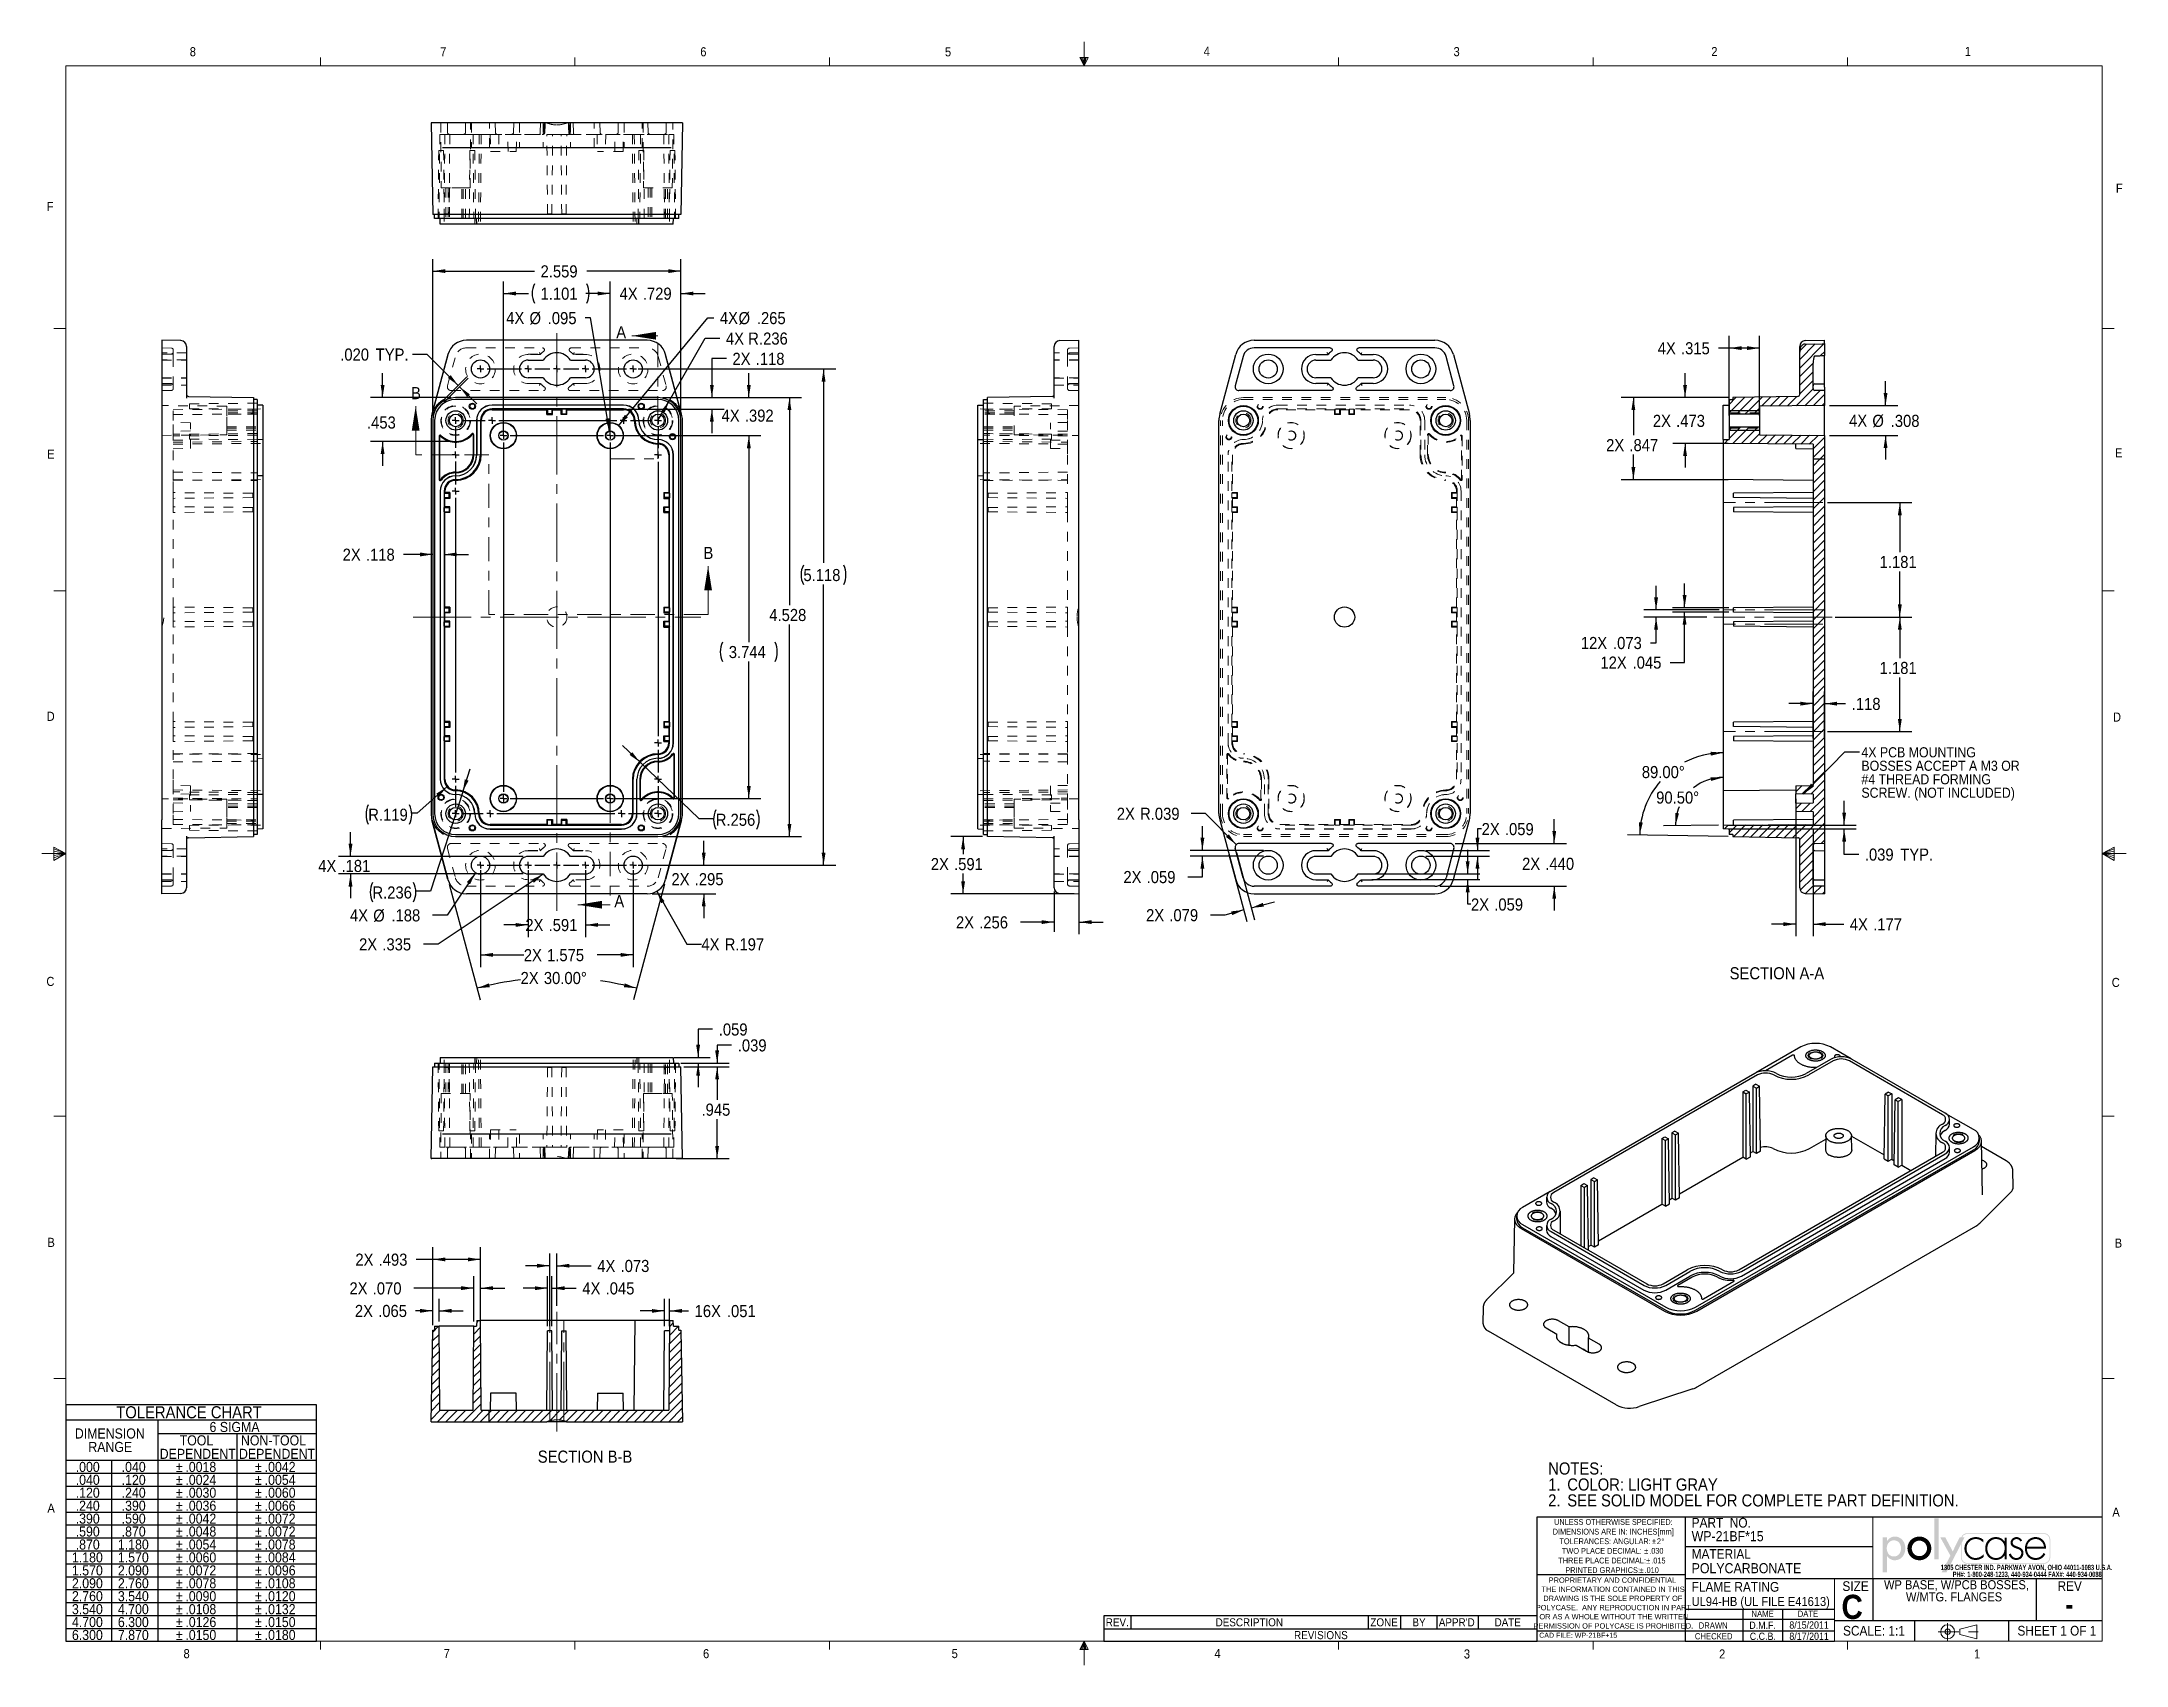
# Model space of a CAD drawing. Header units: inches. Extents: x 0.3 to 21.8, y 0.2 to 16.9.
import ezdxf

# ---------------------------------------------------------------- set-up
doc = ezdxf.new("R2010")
doc.units = ezdxf.units.IN
doc.header["$MEASUREMENT"] = 0
for name, pattern in [('SLD-Center', [0.75, 0.6, -0.05, 0.05, -0.05]), ('SLD-Dashed', [0.075, 0.05, -0.025]), ('SLD-Solid', [0]), ('SLD-Thin-Thick-Chain', [0.4, 0.25, -0.05, 0.05, -0.05])]:
    doc.linetypes.add(name, pattern=pattern)
doc.layers.add('FORMAT', color=7, linetype='SLD-Solid')
doc.layers.add('SLD-0', color=7, linetype='SLD-Solid')
doc.styles.add('SLDTEXTSTYLE0', font='GOTHICB.TTF', dxfattribs={"width": 0.639595})
doc.styles.add('SLDTEXTSTYLE1', font='GOTHIC.TTF', dxfattribs={"width": 0.913})
doc.styles.add('SLDTEXTSTYLE2', font='GOTHICB.TTF', dxfattribs={"width": 0.913})
doc.styles.get("Standard").update_dxf_attribs({"font": 'GOTHIC.TTF'})
doc.dimstyles.new('SLDDIMSTYLE0', dxfattribs={"dimtxt": 0.125, "dimasz": 0.13, "dimexe": 0, "dimexo": 0.0625, "dimgap": 0.03125, "dimtad": 0, "dimtih": 1, "dimtoh": 1, "dimdec": 3, "dimrnd": 1e-09, "dimzin": 12, "dimdsep": 46, "dimtxsty": 'SLDTEXTSTYLE1', "dimsah": 1, "dimcen": 0.09, "dimadec": 0, "dimazin": 3, "dimtfac": 1, "dimtdec": 3, "dimtofl": 0, "dimtmove": 0, "dimatfit": 3, "dimfxl": 1, "dimfrac": 2, "dimtolj": 1, "dimtzin": 12, "dimarcsym": 0})
doc.dimstyles.new('SLDDIMSTYLE1', dxfattribs={"dimtxt": 0.125, "dimasz": 0.13, "dimexe": 0, "dimexo": 0.0625, "dimgap": 0.03125, "dimtad": 0, "dimtih": 1, "dimtoh": 1, "dimdec": 3, "dimrnd": 1e-09, "dimzin": 12, "dimdsep": 46, "dimtxsty": 'SLDTEXTSTYLE1', "dimsah": 1, "dimcen": 0, "dimadec": 0, "dimazin": 3, "dimtfac": 1, "dimtdec": 3, "dimtofl": 0, "dimtmove": 0, "dimatfit": 3, "dimfxl": 1, "dimfrac": 2, "dimtolj": 1, "dimtzin": 12, "dimarcsym": 0})
doc.dimstyles.new('SLDDIMSTYLE10', dxfattribs={"dimtxt": 0.125, "dimasz": 0.13, "dimexe": 0, "dimexo": 0.0625, "dimgap": 0.03125, "dimtad": 0, "dimtih": 1, "dimtoh": 1, "dimdec": 3, "dimrnd": 1e-09, "dimzin": 12, "dimdsep": 46, "dimtxsty": 'SLDTEXTSTYLE1', "dimsah": 1, "dimcen": 0, "dimadec": 0, "dimazin": 3, "dimtfac": 1, "dimtdec": 3, "dimtofl": 0, "dimtmove": 1, "dimatfit": 3, "dimfxl": 1, "dimfrac": 2, "dimtolj": 1, "dimtzin": 12, "dimarcsym": 0})
doc.dimstyles.new('SLDDIMSTYLE11', dxfattribs={"dimtxt": 0, "dimasz": 0.13, "dimexe": 0, "dimexo": 0.0625, "dimgap": 0, "dimtad": 0, "dimtih": 1, "dimtoh": 1, "dimdec": 0, "dimrnd": 1e-09, "dimzin": 0, "dimdsep": 46, "dimtxsty": 'Standard', "dimsah": 1, "dimcen": 0.09, "dimadec": 0, "dimazin": 0, "dimtfac": 0.13, "dimtdec": 0, "dimtofl": 0, "dimtmove": 0, "dimatfit": 3, "dimfxl": 1, "dimfrac": 2, "dimtolj": 1, "dimtzin": 0, "dimarcsym": 0})
doc.dimstyles.new('SLDDIMSTYLE2', dxfattribs={"dimtxt": 0.125, "dimasz": 0.13, "dimexe": 0, "dimexo": 0.0625, "dimgap": 0.03125, "dimtad": 0, "dimtih": 1, "dimtoh": 1, "dimdec": 3, "dimrnd": 1e-09, "dimzin": 12, "dimdsep": 46, "dimtxsty": 'SLDTEXTSTYLE1', "dimsah": 1, "dimcen": 0, "dimadec": 0, "dimazin": 3, "dimtfac": 1, "dimtdec": 3, "dimtofl": 0, "dimtmove": 0, "dimatfit": 3, "dimfxl": 1, "dimfrac": 2, "dimtolj": 1, "dimtzin": 12, "dimarcsym": 0})
doc.dimstyles.new('SLDDIMSTYLE3', dxfattribs={"dimtxt": 0.125, "dimasz": 0.13, "dimexe": 0, "dimexo": 0.0625, "dimgap": 0.03125, "dimtad": 0, "dimtih": 1, "dimtoh": 1, "dimdec": 3, "dimrnd": 1e-09, "dimzin": 12, "dimdsep": 46, "dimtxsty": 'SLDTEXTSTYLE1', "dimsah": 1, "dimcen": 0.09, "dimadec": 0, "dimazin": 3, "dimtfac": 1, "dimtdec": 3, "dimtmove": 0, "dimatfit": 0, "dimfxl": 1, "dimfrac": 2, "dimtolj": 1, "dimtzin": 12, "dimarcsym": 0})
doc.dimstyles.new('SLDDIMSTYLE4', dxfattribs={"dimtxt": 0.125, "dimasz": 0.13, "dimexe": 0, "dimexo": 0.0625, "dimgap": 0.03125, "dimtad": 0, "dimtih": 1, "dimtoh": 1, "dimdec": 3, "dimrnd": 1e-09, "dimzin": 4, "dimdsep": 46, "dimtxsty": 'SLDTEXTSTYLE1', "dimsah": 1, "dimcen": 0.09, "dimadec": 0, "dimazin": 1, "dimtfac": 1, "dimtdec": 3, "dimtmove": 0, "dimatfit": 0, "dimfxl": 1, "dimfrac": 2, "dimtolj": 1, "dimtzin": 12, "dimarcsym": 0})
doc.dimstyles.new('SLDDIMSTYLE5', dxfattribs={"dimtxt": 0.125, "dimasz": 0.13, "dimexe": 0, "dimexo": 0.0625, "dimgap": 0.03125, "dimtad": 0, "dimtih": 1, "dimtoh": 1, "dimdec": 4, "dimzin": 4, "dimdsep": 46, "dimtxsty": 'SLDTEXTSTYLE1', "dimsah": 1, "dimcen": 0.09, "dimazin": 1, "dimtfac": 1, "dimtofl": 0, "dimtmove": 0, "dimatfit": 3, "dimfxl": 1, "dimfrac": 2, "dimtolj": 1, "dimtzin": 12, "dimarcsym": 0})
doc.dimstyles.new('SLDDIMSTYLE6', dxfattribs={"dimtxt": 0.125, "dimasz": 0.13, "dimexe": 0, "dimexo": 0.0625, "dimgap": 0.03125, "dimtad": 0, "dimtih": 1, "dimtoh": 1, "dimdec": 3, "dimrnd": 1e-09, "dimzin": 12, "dimdsep": 46, "dimtxsty": 'SLDTEXTSTYLE1', "dimsah": 1, "dimcen": 0, "dimadec": 0, "dimazin": 3, "dimtfac": 1, "dimtdec": 3, "dimtofl": 0, "dimtmove": 0, "dimatfit": 3, "dimfxl": 1, "dimfrac": 2, "dimtolj": 1, "dimtzin": 12, "dimarcsym": 0})
doc.dimstyles.new('SLDDIMSTYLE7', dxfattribs={"dimtxt": 0.125, "dimasz": 0.13, "dimexe": 0, "dimexo": 0.0625, "dimgap": 0.03125, "dimtad": 0, "dimtih": 1, "dimtoh": 1, "dimdec": 3, "dimrnd": 1e-09, "dimzin": 12, "dimdsep": 46, "dimtxsty": 'SLDTEXTSTYLE1', "dimsah": 1, "dimcen": 0, "dimadec": 0, "dimazin": 3, "dimtfac": 1, "dimtdec": 3, "dimtofl": 0, "dimtmove": 0, "dimatfit": 3, "dimfxl": 1, "dimfrac": 2, "dimtolj": 1, "dimtzin": 12, "dimarcsym": 0})
doc.dimstyles.new('SLDDIMSTYLE8', dxfattribs={"dimtxt": 0.125, "dimasz": 0.13, "dimexe": 0, "dimexo": 0.0625, "dimgap": 0.03125, "dimtad": 0, "dimtih": 1, "dimtoh": 1, "dimdec": 3, "dimrnd": 1e-09, "dimzin": 12, "dimdsep": 46, "dimtxsty": 'SLDTEXTSTYLE1', "dimsah": 1, "dimcen": 0, "dimadec": 0, "dimazin": 3, "dimtfac": 1, "dimtdec": 3, "dimtofl": 0, "dimtmove": 0, "dimatfit": 3, "dimfxl": 1, "dimfrac": 2, "dimtolj": 1, "dimtzin": 12, "dimarcsym": 0})
doc.dimstyles.new('SLDDIMSTYLE9', dxfattribs={"dimtxt": 0.125, "dimasz": 0.13, "dimexe": 0, "dimexo": 0.0625, "dimgap": 0.03125, "dimtad": 0, "dimtih": 1, "dimtoh": 1, "dimdec": 3, "dimrnd": 1e-09, "dimzin": 12, "dimdsep": 46, "dimtxsty": 'SLDTEXTSTYLE1', "dimsah": 1, "dimcen": 0, "dimadec": 0, "dimazin": 3, "dimtfac": 1, "dimtdec": 3, "dimtofl": 0, "dimtmove": 0, "dimatfit": 3, "dimfxl": 1, "dimfrac": 2, "dimtolj": 1, "dimtzin": 12, "dimarcsym": 0})

msp = doc.modelspace()

# ---------------------------------------------------------------- texts
at = {"color": 7, "linetype": 'Continuous', "lineweight": 0, "char_height": 0.09375, "attachment_point": 1, "style": 'SLDTEXTSTYLE1'}
for s, insert in [('8', (1.80011, 16.85158)), ('7', (4.38324, 16.85142)), ('6', (7.0654, 16.8511)), ('5', (9.58856, 16.85056)), ('4', (12.25716, 16.8561)), ('3', (14.83413, 16.85254)), ('2', (17.49284, 16.85346)), ('1', (20.10713, 16.8552)), ('F', (21.66553, 15.44538)), ('F', (0.32424, 15.2565)), ('E', (0.32911, 12.70161)), ('E', (21.65688, 12.71509)), ('D', (0.3241, 9.99739)), ('D', (21.6359, 9.98975)), ('C', (0.32123, 7.26318)), ('C', (21.62271, 7.25259)), ('B', (0.3323, 4.57178)), ('B', (21.65336, 4.56466)), ('A', (0.33186, 1.83123)), ('A', (21.62871, 1.79005)), ('8', (1.73575, 0.33013)), ('7', (4.41847, 0.33066)), ('6', (7.09334, 0.33013)), ('5', (9.65807, 0.33089)), ('4', (12.36796, 0.33089)), ('3', (14.94054, 0.3269)), ('2', (17.57296, 0.3269)), ('1', (20.20229, 0.3269))]:
    msp.add_mtext(s, dxfattribs=dict(at, insert=insert))
at = {"color": 7, "linetype": 'Continuous', "char_height": 0.125, "attachment_point": 1, "style": 'SLDTEXTSTYLE1'}
for s, insert in [('A', (6.1985, 13.97416)), ('B', (4.08218, 13.34613)), ('B', (7.0981, 11.69815)), ('A', (6.17886, 8.10644))]:
    msp.add_mtext(s, dxfattribs=dict(at, insert=insert))
at = {"layer": 'FORMAT', "color": 7}
for s, insert, char_height, attachment_point, style in [('WP-21BF*15', (17.29014, 1.54662), 0.104167, 1, 'SLDTEXTSTYLE1'), ('PART  NO.', (17.29014, 1.68362), 0.1, 1, 'SLDTEXTSTYLE1'), ('MATERIAL', (17.29014, 1.36111), 0.1, 1, 'SLDTEXTSTYLE1'), ('POLYCARBONATE', (17.29014, 1.21659), 0.1041667, 1, 'SLDTEXTSTYLE1'), ('UL94-HB (UL FILE E41613)', (17.29014, 0.86794), 0.09375, 1, 'SLDTEXTSTYLE1'), ('FLAME RATING', (17.29014, 1.02188), 0.1, 1, 'SLDTEXTSTYLE1'), ('C', (18.83513, 0.89052), 0.25, 1, 'SLDTEXTSTYLE2'), ('SIZE', (18.84491, 1.02963), 0.1, 1, 'SLDTEXTSTYLE1'), ('REV', (21.0636, 1.03051), 0.1, 1, 'SLDTEXTSTYLE1'), ('NAME', (18.02193, 0.72632), 0.065, 2, 'SLDTEXTSTYLE1'), ('DATE', (18.48943, 0.72632), 0.065, 2, 'SLDTEXTSTYLE1'), ('-', (21.18699, 0.89054), 0.2, 2, 'SLDTEXTSTYLE2'), ('CAD FILE: WP-21BF+15', (15.7175, 0.49897), 0.0520833, 1, 'SLDTEXTSTYLE1'), ('CHECKED', (17.32305, 0.49519), 0.065, 1, 'SLDTEXTSTYLE1'), ('DRAWN', (17.36238, 0.60592), 0.065, 1, 'SLDTEXTSTYLE1'), ('D.M.F.', (18.02201, 0.61376), 0.075, 2, 'SLDTEXTSTYLE1'), ('C.C.B.', (18.02402, 0.49945), 0.075, 2, 'SLDTEXTSTYLE1'), ('8/15/2011', (18.50115, 0.61592), 0.075, 2, 'SLDTEXTSTYLE1'), ('8/17/2011', (18.50139, 0.50018), 0.075, 2, 'SLDTEXTSTYLE1'), ('SCALE: 1:1', (18.85157, 0.56945), 0.1, 1, 'SLDTEXTSTYLE1'), ('SHEET 1 OF 1', (20.65008, 0.56978), 0.1, 1, 'SLDTEXTSTYLE1')]:
    msp.add_mtext(s, dxfattribs=dict(at, insert=insert, char_height=char_height, attachment_point=attachment_point, style=style))
at = {"layer": 'SLD-0', "char_height": 0.125, "attachment_point": 2, "style": 'SLDTEXTSTYLE1'}
for s, insert in [('SECTION A-A', (18.16938, 7.36282)), ('SECTION B-B', (5.87677, 2.37744))]:
    msp.add_mtext(s, dxfattribs=dict(at, insert=insert))

# ---------------------------------------------------------------- blocks, each defined once
blk = doc.blocks.new('ThirdAngleProjectionBlock')
at = {"color": 7, "linetype": 'SLD-Center', "lineweight": 0}
for p, q in [((0, 0.253), (1.202, 0.253)), ((0.275, 0.506), (0.275, 0))]:
    blk.add_line(p, q, dxfattribs=at)
at = {"color": 7, "linetype": 'SLD-Solid', "lineweight": 0}
for p, q in [((0.632, 0.332), (1.13, 0.459)), ((0.632, 0.332), (0.632, 0.174)), ((0.632, 0.174), (1.13, 0.048)), ((1.13, 0.459), (1.13, 0.048))]:
    blk.add_line(p, q, dxfattribs=at)
for radius in [0.206, 0.0789]:
    blk.add_circle((0.275, 0.253), radius, dxfattribs=at)
blk = doc.blocks.new('SW_NOTE_0')
at = {"color": 0, "linetype": 'Continuous', "lineweight": 0, "char_height": 0.055, "attachment_point": 2, "style": 'SLDTEXTSTYLE0'}
for s, insert in [('1305 CHESTER IND. PARKWAY AVON, OHIO 44011-1083 U.S.A. ', (0.75, 0.07)), ('PH#: 1-800-248-1233, 440-934-0444 FAX#: 440-934-0088', (0.756, -0.001))]:
    blk.add_mtext(s, dxfattribs=dict(at, insert=insert))
blk = doc.blocks.new('Block2')
at = {"linetype": 'Continuous'}
blk.add_hatch(color=7, dxfattribs=at).paths.add_polyline_path([(1.559, 0.355), (1.559, 1.505), (1.44, 1.505), (1.44, 0.355)], flags=0)
h = blk.add_hatch(color=7, dxfattribs=at)
edge = h.paths.add_edge_path(flags=0)
edge.add_spline(control_points=[(0.122, 0.452), (0.17, 0.382), (0.245, 0.334), (0.333, 0.334)], knot_values=[4, 4, 4, 4, 5, 5, 5, 5], weights=[1, 1, 1, 1], degree=3, periodic=0)
edge.add_spline(control_points=[(0.333, 0.334), (0.523, 0.334), (0.629, 0.492), (0.629, 0.669)], knot_values=[3, 3, 3, 3, 4, 4, 4, 4], weights=[1, 1, 1, 1], degree=3, periodic=0)
edge.add_spline(control_points=[(0.629, 0.669), (0.629, 0.839), (0.517, 0.994), (0.338, 0.994)], knot_values=[2, 2, 2, 2, 3, 3, 3, 3], weights=[1, 1, 1, 1], degree=3, periodic=0)
edge.add_spline(control_points=[(0.338, 0.994), (0.245, 0.994), (0.171, 0.946), (0.122, 0.872)], knot_values=[1, 1, 1, 1, 2, 2, 2, 2], weights=[1, 1, 1, 1], degree=3, periodic=0)
edge.add_line((0.122, 0.872), (0.119, 0.872))
edge.add_line((0.119, 0.872), (0.119, 0.975))
edge.add_line((0.119, 0.975), (0, 0.975))
edge.add_line((0, 0.975), (0, 0))
edge.add_line((0, 0), (0.119, 0))
edge.add_line((0.119, 0), (0.119, 0.452))
edge.add_line((0.119, 0.452), (0.122, 0.452))
edge = h.paths.add_edge_path(flags=0)
edge.add_spline(control_points=[(0.113, 0.665), (0.113, 0.78), (0.185, 0.888), (0.309, 0.888), (0.437, 0.888), (0.51, 0.786), (0.51, 0.665)], knot_values=[0, 0, 0, 0, 1, 1, 1, 2, 2, 2, 2], weights=[1, 1, 1, 1, 1, 1, 1], degree=3, periodic=0)
edge.add_spline(control_points=[(0.51, 0.665), (0.51, 0.543), (0.439, 0.44), (0.309, 0.44), (0.183, 0.44), (0.113, 0.549), (0.113, 0.665)], knot_values=[2, 2, 2, 2, 3, 3, 3, 4, 4, 4, 4], weights=[1, 1, 1, 1, 1, 1, 1], degree=3, periodic=0)
h = blk.add_hatch(color=7, dxfattribs=at)
edge = h.paths.add_edge_path(flags=0)
edge.add_spline(control_points=[(0.69, 0.664), (0.69, 0.477), (0.836, 0.334), (1.022, 0.334), (1.207, 0.334), (1.353, 0.477), (1.353, 0.664)], knot_values=[0, 0, 0, 0, 1, 1, 1, 2, 2, 2, 2], weights=[1, 1, 1, 1, 1, 1, 1], degree=3, periodic=0)
edge.add_spline(control_points=[(1.353, 0.664), (1.353, 0.851), (1.207, 0.994), (1.022, 0.994), (0.836, 0.994), (0.69, 0.851), (0.69, 0.664)], knot_values=[2, 2, 2, 2, 3, 3, 3, 4, 4, 4, 4], weights=[1, 1, 1, 1, 1, 1, 1], degree=3, periodic=0)
edge = h.paths.add_edge_path(flags=0)
edge.add_spline(control_points=[(1.234, 0.664), (1.234, 0.547), (1.139, 0.448), (1.022, 0.448), (0.904, 0.448), (0.81, 0.547), (0.81, 0.664)], knot_values=[0, 0, 0, 0, 1, 1, 1, 2, 2, 2, 2], weights=[1, 1, 1, 1, 1, 1, 1], degree=3, periodic=0)
edge.add_spline(control_points=[(0.81, 0.664), (0.81, 0.782), (0.904, 0.88), (1.022, 0.88), (1.139, 0.88), (1.234, 0.782), (1.234, 0.664)], knot_values=[2, 2, 2, 2, 3, 3, 3, 4, 4, 4, 4], weights=[1, 1, 1, 1, 1, 1, 1], degree=3, periodic=0)
h = blk.add_hatch(color=7, dxfattribs=at)
edge = h.paths.add_edge_path(flags=0)
edge.add_spline(control_points=[(4.669, 0.413), (4.669, 0.316), (4.59, 0.237), (4.493, 0.237)], knot_values=[7, 7, 7, 7, 8, 8, 8, 8], weights=[1, 1, 1, 1], degree=3, periodic=0)
edge.add_line((4.493, 0.237), (2.356, 0.237))
edge.add_spline(control_points=[(2.356, 0.237), (2.259, 0.237), (2.18, 0.316), (2.18, 0.413)], knot_values=[1, 1, 1, 1, 2, 2, 2, 2], weights=[1, 1, 1, 1], degree=3, periodic=0)
edge.add_line((2.18, 0.413), (2.18, 0.781))
edge.add_line((2.18, 0.781), (1.778, 0))
edge.add_line((1.778, 0), (1.643, 0))
edge.add_line((1.643, 0), (1.887, 0.461))
edge.add_line((1.887, 0.461), (1.603, 0.975))
edge.add_line((1.603, 0.975), (1.742, 0.975))
edge.add_line((1.742, 0.975), (1.952, 0.582))
edge.add_line((1.952, 0.582), (2.146, 0.975))
edge.add_line((2.146, 0.975), (2.192, 0.975))
edge.add_spline(control_points=[(2.192, 0.975), (2.218, 1.041), (2.282, 1.087), (2.356, 1.087)], knot_values=[3.233464, 3.233464, 3.233464, 3.233464, 4, 4, 4, 4], weights=[1, 1, 1, 1], degree=3, periodic=0)
edge.add_line((2.356, 1.087), (4.493, 1.087))
edge.add_spline(control_points=[(4.493, 1.087), (4.59, 1.087), (4.669, 1.008), (4.669, 0.911)], knot_values=[5, 5, 5, 5, 6, 6, 6, 6], weights=[1, 1, 1, 1], degree=3, periodic=0)
edge.add_line((4.669, 0.911), (4.669, 0.413))
edge = h.paths.add_edge_path(flags=0)
edge.add_line((2.215, 0.975), (2.28, 0.975))
edge.add_line((2.28, 0.975), (2.201, 0.821))
edge.add_line((2.201, 0.821), (2.201, 0.413))
edge.add_spline(control_points=[(2.201, 0.413), (2.201, 0.327), (2.271, 0.258), (2.356, 0.258)], knot_values=[2, 2, 2, 2, 3, 3, 3, 3], weights=[1, 1, 1, 1], degree=3, periodic=0)
edge.add_line((2.356, 0.258), (4.493, 0.258))
edge.add_spline(control_points=[(4.493, 0.258), (4.579, 0.258), (4.649, 0.327), (4.649, 0.413)], knot_values=[4, 4, 4, 4, 5, 5, 5, 5], weights=[1, 1, 1, 1], degree=3, periodic=0)
edge.add_line((4.649, 0.413), (4.649, 0.911))
edge.add_spline(control_points=[(4.649, 0.911), (4.649, 0.997), (4.579, 1.066), (4.493, 1.066)], knot_values=[6, 6, 6, 6, 7, 7, 7, 7], weights=[1, 1, 1, 1], degree=3, periodic=0)
edge.add_line((4.493, 1.066), (2.356, 1.066))
edge.add_spline(control_points=[(2.356, 1.066), (2.293, 1.066), (2.239, 1.029), (2.215, 0.975)], knot_values=[0, 0, 0, 0, 0.732403, 0.732403, 0.732403, 0.732403], weights=[1, 1, 1, 1], degree=3, periodic=0)
h = blk.add_hatch(color=7, dxfattribs=at)
edge = h.paths.add_edge_path(flags=0)
edge.add_spline(control_points=[(2.806, 0.905), (2.745, 0.957), (2.672, 0.98), (2.593, 0.98)], knot_values=[8, 8, 8, 8, 9, 9, 9, 9], weights=[1, 1, 1, 1], degree=3, periodic=0)
edge.add_spline(control_points=[(2.593, 0.98), (2.413, 0.98), (2.278, 0.84), (2.278, 0.662)], knot_values=[7, 7, 7, 7, 8, 8, 8, 8], weights=[1, 1, 1, 1], degree=3, periodic=0)
edge.add_spline(control_points=[(2.278, 0.662), (2.278, 0.484), (2.41, 0.342), (2.592, 0.342)], knot_values=[6, 6, 6, 6, 7, 7, 7, 7], weights=[1, 1, 1, 1], degree=3, periodic=0)
edge.add_spline(control_points=[(2.592, 0.342), (2.674, 0.342), (2.752, 0.372), (2.814, 0.427)], knot_values=[5, 5, 5, 5, 6, 6, 6, 6], weights=[1, 1, 1, 1], degree=3, periodic=0)
edge.add_line((2.814, 0.427), (2.814, 0.507))
edge.add_spline(control_points=[(2.814, 0.507), (2.759, 0.44), (2.676, 0.398), (2.589, 0.398)], knot_values=[3, 3, 3, 3, 4, 4, 4, 4], weights=[1, 1, 1, 1], degree=3, periodic=0)
edge.add_spline(control_points=[(2.589, 0.398), (2.445, 0.398), (2.337, 0.523), (2.337, 0.662)], knot_values=[2, 2, 2, 2, 3, 3, 3, 3], weights=[1, 1, 1, 1], degree=3, periodic=0)
edge.add_spline(control_points=[(2.337, 0.662), (2.337, 0.802), (2.446, 0.925), (2.59, 0.925)], knot_values=[1, 1, 1, 1, 2, 2, 2, 2], weights=[1, 1, 1, 1], degree=3, periodic=0)
edge.add_spline(control_points=[(2.59, 0.925), (2.678, 0.925), (2.748, 0.889), (2.806, 0.825)], knot_values=[0, 0, 0, 0, 1, 1, 1, 1], weights=[1, 1, 1, 1], degree=3, periodic=0)
edge.add_line((2.806, 0.825), (2.806, 0.905))
h = blk.add_hatch(color=7, dxfattribs=at)
edge = h.paths.add_edge_path(flags=0)
edge.add_spline(control_points=[(3.392, 0.861), (3.34, 0.938), (3.25, 0.98), (3.156, 0.98)], knot_values=[6, 6, 6, 6, 7, 7, 7, 7], weights=[1, 1, 1, 1], degree=3, periodic=0)
edge.add_spline(control_points=[(3.156, 0.98), (2.972, 0.98), (2.857, 0.844), (2.857, 0.665)], knot_values=[5, 5, 5, 5, 6, 6, 6, 6], weights=[1, 1, 1, 1], degree=3, periodic=0)
edge.add_spline(control_points=[(2.857, 0.665), (2.857, 0.486), (2.973, 0.342), (3.159, 0.342)], knot_values=[4, 4, 4, 4, 5, 5, 5, 5], weights=[1, 1, 1, 1], degree=3, periodic=0)
edge.add_spline(control_points=[(3.159, 0.342), (3.249, 0.342), (3.347, 0.387), (3.392, 0.465)], knot_values=[3, 3, 3, 3, 4, 4, 4, 4], weights=[1, 1, 1, 1], degree=3, periodic=0)
edge.add_line((3.392, 0.465), (3.395, 0.465))
edge.add_line((3.395, 0.465), (3.395, 0.355))
edge.add_line((3.395, 0.355), (3.454, 0.355))
edge.add_line((3.454, 0.355), (3.454, 0.967))
edge.add_line((3.454, 0.967), (3.395, 0.967))
edge.add_line((3.395, 0.967), (3.395, 0.861))
edge.add_line((3.395, 0.861), (3.392, 0.861))
edge = h.paths.add_edge_path(flags=0)
edge.add_spline(control_points=[(3.398, 0.672), (3.398, 0.525), (3.314, 0.397), (3.157, 0.397), (3.009, 0.397), (2.916, 0.525), (2.916, 0.665)], knot_values=[0, 0, 0, 0, 1, 1, 1, 2, 2, 2, 2], weights=[1, 1, 1, 1, 1, 1, 1], degree=3, periodic=0)
edge.add_spline(control_points=[(2.916, 0.665), (2.916, 0.798), (3.013, 0.925), (3.153, 0.925), (3.302, 0.925), (3.398, 0.814), (3.398, 0.672)], knot_values=[2, 2, 2, 2, 3, 3, 3, 4, 4, 4, 4], weights=[1, 1, 1, 1, 1, 1, 1], degree=3, periodic=0)
h = blk.add_hatch(color=7, dxfattribs=at)
edge = h.paths.add_edge_path(flags=0)
edge.add_spline(control_points=[(3.731, 0.98), (3.793, 0.98), (3.861, 0.939), (3.887, 0.882)], knot_values=[11, 11, 11, 11, 12, 12, 12, 12], weights=[1, 1, 1, 1], degree=3, periodic=0)
edge.add_line((3.887, 0.882), (3.836, 0.856))
edge.add_spline(control_points=[(3.836, 0.856), (3.816, 0.898), (3.776, 0.925), (3.728, 0.925)], knot_values=[0, 0, 0, 0, 1, 1, 1, 1], weights=[1, 1, 1, 1], degree=3, periodic=0)
edge.add_spline(control_points=[(3.728, 0.925), (3.677, 0.925), (3.624, 0.882), (3.624, 0.829)], knot_values=[1, 1, 1, 1, 2, 2, 2, 2], weights=[1, 1, 1, 1], degree=3, periodic=0)
edge.add_spline(control_points=[(3.624, 0.829), (3.624, 0.682), (3.922, 0.754), (3.922, 0.533)], knot_values=[2, 2, 2, 2, 3, 3, 3, 3], weights=[1, 1, 1, 1], degree=3, periodic=0)
edge.add_spline(control_points=[(3.922, 0.533), (3.922, 0.42), (3.834, 0.342), (3.724, 0.342)], knot_values=[3, 3, 3, 3, 4, 4, 4, 4], weights=[1, 1, 1, 1], degree=3, periodic=0)
edge.add_spline(control_points=[(3.724, 0.342), (3.622, 0.342), (3.539, 0.404), (3.514, 0.503)], knot_values=[4, 4, 4, 4, 5, 5, 5, 5], weights=[1, 1, 1, 1], degree=3, periodic=0)
edge.add_line((3.514, 0.503), (3.572, 0.522))
edge.add_spline(control_points=[(3.572, 0.522), (3.595, 0.449), (3.644, 0.397), (3.724, 0.397)], knot_values=[6, 6, 6, 6, 7, 7, 7, 7], weights=[1, 1, 1, 1], degree=3, periodic=0)
edge.add_spline(control_points=[(3.724, 0.397), (3.801, 0.397), (3.862, 0.458), (3.862, 0.535)], knot_values=[7, 7, 7, 7, 8, 8, 8, 8], weights=[1, 1, 1, 1], degree=3, periodic=0)
edge.add_spline(control_points=[(3.862, 0.535), (3.862, 0.611), (3.804, 0.635), (3.743, 0.656)], knot_values=[8, 8, 8, 8, 9, 9, 9, 9], weights=[1, 1, 1, 1], degree=3, periodic=0)
edge.add_spline(control_points=[(3.743, 0.656), (3.659, 0.686), (3.564, 0.722), (3.564, 0.825)], knot_values=[9, 9, 9, 9, 10, 10, 10, 10], weights=[1, 1, 1, 1], degree=3, periodic=0)
edge.add_spline(control_points=[(3.564, 0.825), (3.564, 0.918), (3.642, 0.98), (3.731, 0.98)], knot_values=[10, 10, 10, 10, 11, 11, 11, 11], weights=[1, 1, 1, 1], degree=3, periodic=0)
h = blk.add_hatch(color=7, dxfattribs=at)
edge = h.paths.add_edge_path(flags=0)
edge.add_spline(control_points=[(4.554, 0.656), (4.555, 0.832), (4.445, 0.98), (4.26, 0.98)], knot_values=[6, 6, 6, 6, 7, 7, 7, 7], weights=[1, 1, 1, 1], degree=3, periodic=0)
edge.add_spline(control_points=[(4.26, 0.98), (4.081, 0.98), (3.963, 0.833), (3.963, 0.662)], knot_values=[5, 5, 5, 5, 6, 6, 6, 6], weights=[1, 1, 1, 1], degree=3, periodic=0)
edge.add_spline(control_points=[(3.963, 0.662), (3.963, 0.489), (4.078, 0.342), (4.26, 0.342)], knot_values=[4, 4, 4, 4, 5, 5, 5, 5], weights=[1, 1, 1, 1], degree=3, periodic=0)
edge.add_spline(control_points=[(4.26, 0.342), (4.38, 0.342), (4.478, 0.401), (4.534, 0.507)], knot_values=[3, 3, 3, 3, 4, 4, 4, 4], weights=[1, 1, 1, 1], degree=3, periodic=0)
edge.add_line((4.534, 0.507), (4.484, 0.537))
edge.add_spline(control_points=[(4.484, 0.537), (4.44, 0.454), (4.363, 0.398), (4.268, 0.398)], knot_values=[1, 1, 1, 1, 2, 2, 2, 2], weights=[1, 1, 1, 1], degree=3, periodic=0)
edge.add_spline(control_points=[(4.268, 0.398), (4.126, 0.398), (4.019, 0.501), (4.023, 0.656)], knot_values=[0, 0, 0, 0, 1, 1, 1, 1], weights=[1, 1, 1, 1], degree=3, periodic=0)
edge.add_line((4.023, 0.656), (4.554, 0.656))
edge = h.paths.add_edge_path(flags=0)
edge.add_spline(control_points=[(4.023, 0.712), (4.033, 0.827), (4.136, 0.925), (4.261, 0.925)], knot_values=[1, 1, 1, 1, 2, 2, 2, 2], weights=[1, 1, 1, 1], degree=3, periodic=0)
edge.add_spline(control_points=[(4.261, 0.925), (4.387, 0.925), (4.48, 0.824), (4.494, 0.712)], knot_values=[0, 0, 0, 0, 1, 1, 1, 1], weights=[1, 1, 1, 1], degree=3, periodic=0)
edge.add_line((4.494, 0.712), (4.023, 0.712))
blk = doc.blocks.new('POLYCASE LOGO')
at = {"color": 7, "linetype": 'Continuous', "xscale": 0.37, "yscale": 0.37, "zscale": 0.37}
blk.add_blockref('Block2', (0.101, -0.571), dxfattribs=at)
at = {"color": 7, "linetype": 'Continuous', "lineweight": 0}
blk.add_blockref('SW_NOTE_0', (0.835, -0.564), dxfattribs=at)
blk = doc.blocks.new('SW_NOTE_1')
at = {"layer": 'SLD-0', "color": 0, "char_height": 0.125, "attachment_point": 1, "style": 'SLDTEXTSTYLE1'}
for s, insert in [('NOTES:', (0, 0.16)), ('2.', (0, -0.169)), ('1.', (0, -0.005)), ('SEE SOLID MODEL FOR COMPLETE PART DEFINITION.', (0.197, -0.169)), ('COLOR: LIGHT GRAY', (0.197, -0.005))]:
    blk.add_mtext(s, dxfattribs=dict(at, insert=insert))
blk = doc.blocks.new('SW_NOTE_2')
at = {"layer": 'FORMAT', "color": 0, "char_height": 0.06, "attachment_point": 2, "style": 'SLDTEXTSTYLE1'}
for s, insert in [('UNLESS OTHERWISE SPECIFIED:', (0.567, 0.077)), ('DIMENSIONS ARE IN: INCHES[mm]', (0.565, -0.023)), ('TOLERANCES: ANGULAR: ', (0.481, -0.122)), ('%%p', (0.986, -0.122)), ('2', (1.037, -0.122)), ('%%d', (1.077, -0.122)), ('THREE PLACE DECIMAL: ', (0.451, -0.321)), ('TWO PLACE DECIMAL: ', (0.448, -0.221)), ('PRINTED GRAPHICS: ', (0.456, -0.42)), ('%%p', (0.857, -0.42)), ('%%p', (0.905, -0.221)), ('.010', (0.962, -0.42)), ('%%p', (0.926, -0.321)), ('.030', (1.01, -0.221)), ('.015', (1.031, -0.321))]:
    blk.add_mtext(s, dxfattribs=dict(at, insert=insert))
blk = doc.blocks.new('SW_NOTE_3')
at = {"layer": 'FORMAT', "color": 0, "char_height": 0.09375, "attachment_point": 2, "style": 'SLDTEXTSTYLE1'}
for s, insert in [('WP BASE, W/PCB BOSSES, ', (0.765, 0.12)), ('W/MTG. FLANGES', (0.74, -0.005))]:
    blk.add_mtext(s, dxfattribs=dict(at, insert=insert))
blk = doc.blocks.new('SW_NOTE_4')
at = {"layer": 'FORMAT', "color": 0, "char_height": 0.055, "attachment_point": 2, "style": 'SLDTEXTSTYLE1'}
for s, insert in [('PROPRIETARY AND CONFIDENTIAL', (0.583, 0.07)), ('POLYCASE.  ANY REPRODUCTION IN PART ', (0.593, -0.213)), ('THE INFORMATION CONTAINED IN THIS', (0.589, -0.024)), ('DRAWING IS THE SOLE PROPERTY OF', (0.587, -0.118)), ('PERMISSION OF POLYCASE IS PROHIBITED.', (0.592, -0.402)), ('OR AS A WHOLE WITHOUT THE WRITTEN ', (0.598, -0.307))]:
    blk.add_mtext(s, dxfattribs=dict(at, insert=insert))
blk = doc.blocks.new('SW_TABLEANNOTATION_0')
at = {"layer": 'SLD-0', "color": 0}
for p, q in [((0, 0), (0, -0.262)), ((4.472, 0), (0, 0)), ((4.472, -0.262), (4.472, 0)), ((0, -0.133), (4.472, -0.133)), ((0.278, 0), (0.278, -0.133)), ((2.729, 0), (2.729, -0.133)), ((3.062, 0), (3.062, -0.133)), ((3.435, 0), (3.435, -0.133)), ((3.863, 0), (3.863, -0.133)), ((0, -0.262), (4.472, -0.262))]:
    blk.add_line(p, q, dxfattribs=at)
at = {"layer": 'SLD-0', "color": 0, "attachment_point": 1, "style": 'SLDTEXTSTYLE1'}
for s, insert, char_height in [('REV.', (0.021, -0.025), 0.0833), ('DESCRIPTION', (1.154, -0.025), 0.08333), ('REVISIONS', (1.963, -0.157), 0.0833), ('ZONE', (2.75, -0.025), 0.0833), ('BY', (3.184, -0.025), 0.0833), ("APPR'D", (3.456, -0.025), 0.0833), ('DATE', (4.031, -0.025), 0.0833)]:
    blk.add_mtext(s, dxfattribs=dict(at, insert=insert, char_height=char_height))
blk = doc.blocks.new('SW_TABLEANNOTATION_1')
at = {"layer": 'SLD-0', "color": 0}
for p, q in [((0, 0), (0, -2.439)), ((2.583, 0), (0, 0)), ((2.583, -2.439), (2.583, 0)), ((0, -0.156), (2.583, -0.156)), ((0.948, -0.156), (0.948, -2.439)), ((0.948, -0.298), (2.583, -0.298)), ((1.764, -0.298), (1.764, -2.439)), ((0, -0.572), (2.583, -0.572)), ((0.471, -0.572), (0.471, -2.439)), ((0, -0.706), (2.583, -0.706)), ((0, -0.839), (2.583, -0.839)), ((0, -0.972), (2.583, -0.972)), ((0, -1.106), (2.583, -1.106)), ((0, -1.239), (2.583, -1.239)), ((0, -1.372), (2.583, -1.372)), ((0, -1.506), (2.583, -1.506)), ((0, -1.639), (2.583, -1.639)), ((0, -1.773), (2.583, -1.773)), ((0, -1.906), (2.583, -1.906)), ((0, -2.039), (2.583, -2.039)), ((0, -2.173), (2.583, -2.173)), ((0, -2.306), (2.583, -2.306)), ((0, -2.439), (2.583, -2.439))]:
    blk.add_line(p, q, dxfattribs=at)
at = {"layer": 'SLD-0', "color": 0, "attachment_point": 1, "style": 'SLDTEXTSTYLE1'}
for s, insert, char_height in [('TOLERANCE CHART', (0.519, -0.015), 0.125), ('6 SIGMA', (1.481, -0.177), 0.1042), ('DIMENSION ', (0.092, -0.244), 0.1042), ('RANGE', (0.231, -0.383), 0.1042), ('TOOL', (1.173, -0.315), 0.1042), ('NON-TOOL', (1.805, -0.315), 0.1042), ('.000', (0.101, -0.589), 0.1042), ('.040', (0.575, -0.589), 0.1042), ('DEPENDENT', (0.967, -0.454), 0.1042), ('%%p', (1.133, -0.589), 0.1042), ('.0018', (1.232, -0.589), 0.1042), ('DEPENDENT', (1.785, -0.454), 0.1042), ('%%p', (1.951, -0.589), 0.1042), ('.0042', (2.05, -0.589), 0.1042), ('.040', (0.101, -0.722), 0.1042), ('.120', (0.101, -0.855), 0.1042), ('.120', (0.575, -0.722), 0.1042), ('.240', (0.575, -0.855), 0.1042), ('%%p', (1.133, -0.722), 0.1042), ('.0024', (1.232, -0.722), 0.1042), ('.0030', (1.232, -0.855), 0.1042), ('%%p', (1.951, -0.722), 0.1042), ('.0054', (2.05, -0.722), 0.1042), ('.0060', (2.05, -0.855), 0.1042), ('.240', (0.101, -0.989), 0.1042), ('.390', (0.575, -0.989), 0.1042), ('%%p', (1.133, -0.855), 0.1042), ('%%p', (1.133, -0.989), 0.1042), ('.0036', (1.232, -0.989), 0.1042), ('%%p', (1.951, -0.855), 0.1042), ('%%p', (1.951, -0.989), 0.1042), ('.0066', (2.05, -0.989), 0.1042), ('.390', (0.101, -1.122), 0.1042), ('.590', (0.101, -1.255), 0.1042), ('.590', (0.575, -1.122), 0.1042), ('.870', (0.575, -1.255), 0.1042), ('%%p', (1.133, -1.122), 0.1042), ('%%p', (1.133, -1.255), 0.1042), ('.0042', (1.232, -1.122), 0.1042), ('.0048', (1.232, -1.255), 0.1042), ('%%p', (1.951, -1.122), 0.1042), ('%%p', (1.951, -1.255), 0.1042), ('.0072', (2.05, -1.122), 0.1042), ('.0072', (2.05, -1.255), 0.1042), ('.870', (0.101, -1.389), 0.1042), ('1.180', (0.536, -1.389), 0.1042), ('%%p', (1.133, -1.389), 0.1042), ('.0054', (1.232, -1.389), 0.1042), ('%%p', (1.951, -1.389), 0.1042), ('.0078', (2.05, -1.389), 0.1042), ('1.180', (0.062, -1.522), 0.1042), ('1.570', (0.062, -1.656), 0.1042), ('2.090', (0.536, -1.656), 0.1042), ('1.570', (0.536, -1.522), 0.1042), ('%%p', (1.133, -1.522), 0.1042), ('%%p', (1.133, -1.656), 0.1042), ('.0060', (1.232, -1.522), 0.1042), ('.0072', (1.232, -1.656), 0.1042), ('%%p', (1.951, -1.522), 0.1042), ('%%p', (1.951, -1.656), 0.1042), ('.0084', (2.05, -1.522), 0.1042), ('.0096', (2.05, -1.656), 0.1042), ('2.090', (0.062, -1.789), 0.1042), ('2.760', (0.062, -1.922), 0.1042), ('3.540', (0.536, -1.922), 0.1042), ('2.760', (0.536, -1.789), 0.1042), ('%%p', (1.133, -1.789), 0.1042), ('.0078', (1.232, -1.789), 0.1042), ('.0090', (1.232, -1.922), 0.1042), ('%%p', (1.951, -1.789), 0.1042), ('.0108', (2.05, -1.789), 0.1042), ('.0120', (2.05, -1.922), 0.1042), ('3.540', (0.062, -2.056), 0.1042), ('4.700', (0.536, -2.056), 0.1042), ('%%p', (1.133, -1.922), 0.1042), ('%%p', (1.133, -2.056), 0.1042), ('.0108', (1.232, -2.056), 0.1042), ('%%p', (1.951, -1.922), 0.1042), ('%%p', (1.951, -2.056), 0.1042), ('.0132', (2.05, -2.056), 0.1042), ('4.700', (0.062, -2.189), 0.1042), ('6.300', (0.062, -2.322), 0.1042), ('6.300', (0.536, -2.189), 0.1042), ('7.870', (0.536, -2.322), 0.1042), ('%%p', (1.133, -2.189), 0.1042), ('%%p', (1.133, -2.322), 0.1042), ('.0126', (1.232, -2.189), 0.1042), ('.0150', (1.232, -2.322), 0.1042), ('%%p', (1.951, -2.189), 0.1042), ('%%p', (1.951, -2.322), 0.1042), ('.0150', (2.05, -2.189), 0.1042), ('.0180', (2.05, -2.322), 0.1042)]:
    blk.add_mtext(s, dxfattribs=dict(at, insert=insert, char_height=char_height))
blk = doc.blocks.new('*D11')
at = {"layer": 'SLD-0'}
for p, q in [((6.679, 13.238), (8.11, 13.238)), ((7.985, 13.238), (7.985, 11.096)), ((7.985, 8.71), (7.985, 10.898)), ((6.679, 8.71), (8.11, 8.71))]:
    blk.add_line(p, q, dxfattribs=at)
for points in [[(7.985, 13.238), (7.965, 13.108), (8.005, 13.108)], [(7.985, 8.71), (8.005, 8.84), (7.965, 8.84)]]:
    blk.add_solid(points, dxfattribs=at)
at = {"layer": 'SLD-0', "insert": (7.777, 11.058), "char_height": 0.125, "attachment_point": 1, "style": 'SLDTEXTSTYLE1'}
blk.add_mtext('4.528', dxfattribs=at)
blk = doc.blocks.new('*D12')
at = {"layer": 'SLD-0'}
for p, q in [((4.306, 13.052), (4.306, 14.667)), ((6.865, 13.052), (6.865, 14.667)), ((4.306, 14.542), (5.355, 14.542)), ((6.865, 14.542), (5.896, 14.542))]:
    blk.add_line(p, q, dxfattribs=at)
for points in [[(4.306, 14.542), (4.436, 14.522), (4.436, 14.562)], [(6.865, 14.542), (6.735, 14.562), (6.735, 14.522)]]:
    blk.add_solid(points, dxfattribs=at)
at = {"layer": 'SLD-0', "insert": (5.418, 14.602), "char_height": 0.125, "attachment_point": 1, "style": 'SLDTEXTSTYLE1'}
blk.add_mtext('2.559', dxfattribs=at)
blk = doc.blocks.new('*D13')
at = {"layer": 'SLD-0'}
for p, q in [((6.747, 13.206), (7.117, 13.849)), ((7.117, 13.849), (7.267, 13.849)), ((6.629, 13.002), (6.747, 13.206))]:
    blk.add_line(p, q, dxfattribs=at)
blk.add_solid([(6.747, 13.206), (6.665, 13.104), (6.699, 13.084)], dxfattribs=at)
at = {"layer": 'SLD-0', "char_height": 0.125, "attachment_point": 1, "style": 'SLDTEXTSTYLE1'}
for s, insert in [('4X R', (7.33, 13.909)), ('.236', (7.671, 13.909))]:
    blk.add_mtext(s, dxfattribs=dict(at, insert=insert))
blk = doc.blocks.new('*D14')
at = {"layer": 'SLD-0'}
for p, q in [((6.221, 12.948), (7.144, 14.06)), ((7.144, 14.06), (7.204, 14.06))]:
    blk.add_line(p, q, dxfattribs=at)
blk.add_solid([(6.221, 12.948), (6.319, 13.035), (6.288, 13.061)], dxfattribs=at)
at = {"layer": 'SLD-0', "char_height": 0.125, "attachment_point": 1, "style": 'SLDTEXTSTYLE1'}
for s, insert in [('4X', (7.267, 14.122)), ('%%c', (7.46, 14.12)), ('.265', (7.649, 14.12))]:
    blk.add_mtext(s, dxfattribs=dict(at, insert=insert))
blk = doc.blocks.new('*D15')
at = {"layer": 'SLD-0'}
for p, q in [((6.136, 12.896), (6.136, 14.436)), ((6.865, 13.052), (6.865, 14.436)), ((6.136, 14.311), (5.886, 14.311)), ((6.865, 14.311), (7.115, 14.311))]:
    blk.add_line(p, q, dxfattribs=at)
for points in [[(6.136, 14.311), (6.006, 14.331), (6.006, 14.291)], [(6.865, 14.311), (6.995, 14.291), (6.995, 14.331)]]:
    blk.add_solid(points, dxfattribs=at)
at = {"layer": 'SLD-0', "char_height": 0.125, "attachment_point": 1, "style": 'SLDTEXTSTYLE1'}
for s, insert in [('4X ', (6.233, 14.372)), ('.729', (6.473, 14.372))]:
    blk.add_mtext(s, dxfattribs=dict(at, insert=insert))
blk = doc.blocks.new('*D16')
at = {"layer": 'SLD-0'}
for p, q in [((7.566, 13.238), (7.566, 13.488)), ((6.679, 13.238), (7.691, 13.238)), ((6.186, 12.846), (7.691, 12.846)), ((7.566, 12.846), (7.566, 12.596))]:
    blk.add_line(p, q, dxfattribs=at)
for points in [[(7.566, 13.238), (7.586, 13.368), (7.546, 13.368)], [(7.566, 12.846), (7.546, 12.716), (7.586, 12.716)]]:
    blk.add_solid(points, dxfattribs=at)
at = {"layer": 'SLD-0', "char_height": 0.125, "attachment_point": 1, "style": 'SLDTEXTSTYLE1'}
for s, insert in [('.392', (7.525, 13.114)), ('4X ', (7.285, 13.114))]:
    blk.add_mtext(s, dxfattribs=dict(at, insert=insert))
blk = doc.blocks.new('*D17')
at = {"layer": 'SLD-0'}
for p, q in [((4.248, 13.683), (4.098, 13.683)), ((4.569, 13.363), (4.248, 13.683)), ((4.411, 13.204), (4.658, 13.451)), ((4.425, 13.19), (4.671, 13.437)), ((4.583, 13.349), (4.76, 13.172))]:
    blk.add_line(p, q, dxfattribs=at)
for points in [[(4.569, 13.363), (4.491, 13.469), (4.463, 13.44)], [(4.583, 13.349), (4.661, 13.243), (4.689, 13.271)]]:
    blk.add_solid(points, dxfattribs=at)
at = {"layer": 'SLD-0', "char_height": 0.125, "attachment_point": 1, "style": 'SLDTEXTSTYLE1'}
for s, insert in [('.020', (3.352, 13.744)), (' TYP.', (3.675, 13.744))]:
    blk.add_mtext(s, dxfattribs=dict(at, insert=insert))
blk = doc.blocks.new('*D18')
at = {"layer": 'SLD-0'}
for p, q in [((7.335, 13.64), (7.185, 13.64)), ((7.185, 13.64), (7.185, 13.238)), ((6.324, 13.12), (7.31, 13.12)), ((6.679, 13.238), (7.31, 13.238)), ((7.185, 13.12), (7.185, 12.87))]:
    blk.add_line(p, q, dxfattribs=at)
for points in [[(7.185, 13.238), (7.205, 13.368), (7.165, 13.368)], [(7.185, 13.12), (7.165, 12.99), (7.205, 12.99)]]:
    blk.add_solid(points, dxfattribs=at)
at = {"layer": 'SLD-0', "char_height": 0.125, "attachment_point": 1, "style": 'SLDTEXTSTYLE1'}
for s, insert in [('2X ', (7.397, 13.7)), ('.118', (7.637, 13.7))]:
    blk.add_mtext(s, dxfattribs=dict(at, insert=insert))
blk = doc.blocks.new('*D19')
at = {"layer": 'SLD-0'}
for p, q in [((4.306, 11.62), (4.003, 11.62)), ((4.424, 11.62), (4.674, 11.62))]:
    blk.add_line(p, q, dxfattribs=at)
for points in [[(4.306, 11.62), (4.176, 11.64), (4.176, 11.6)], [(4.424, 11.62), (4.554, 11.6), (4.554, 11.64)]]:
    blk.add_solid(points, dxfattribs=at)
at = {"layer": 'SLD-0', "char_height": 0.125, "attachment_point": 1, "style": 'SLDTEXTSTYLE1'}
for s, insert in [('2X ', (3.377, 11.68)), ('.118', (3.617, 11.68))]:
    blk.add_mtext(s, dxfattribs=dict(at, insert=insert))
blk = doc.blocks.new('*D20')
at = {"layer": 'SLD-0'}
for p, q in [((3.789, 13.238), (3.789, 13.488)), ((4.492, 13.238), (3.664, 13.238)), ((4.492, 12.785), (3.664, 12.785)), ((3.789, 12.785), (3.789, 12.535))]:
    blk.add_line(p, q, dxfattribs=at)
for points in [[(3.789, 13.238), (3.809, 13.368), (3.769, 13.368)], [(3.789, 12.785), (3.769, 12.655), (3.809, 12.655)]]:
    blk.add_solid(points, dxfattribs=at)
at = {"layer": 'SLD-0', "insert": (3.628, 13.043), "char_height": 0.125, "attachment_point": 1, "style": 'SLDTEXTSTYLE1'}
blk.add_mtext('.453', dxfattribs=at)
blk = doc.blocks.new('*D21')
at = {"layer": 'SLD-0'}
for p, q in [((5.932, 14.06), (5.878, 14.06)), ((6.128, 12.893), (5.932, 14.06))]:
    blk.add_line(p, q, dxfattribs=at)
blk.add_solid([(6.128, 12.893), (6.126, 13.024), (6.087, 13.018)], dxfattribs=at)
at = {"layer": 'SLD-0', "char_height": 0.125, "attachment_point": 1, "style": 'SLDTEXTSTYLE1'}
for s, insert in [('4X ', (5.064, 14.122)), ('%%c', (5.304, 14.12)), ('.095', (5.492, 14.12))]:
    blk.add_mtext(s, dxfattribs=dict(at, insert=insert))
blk = doc.blocks.new('*D22')
at = {"layer": 'SLD-0'}
for p, q in [((6.186, 12.846), (7.691, 12.846)), ((7.566, 12.846), (7.566, 10.714)), ((7.566, 9.102), (7.566, 10.516)), ((6.186, 9.102), (7.691, 9.102))]:
    blk.add_line(p, q, dxfattribs=at)
for centre, start, end in [((7.494, 10.615), 153.4349, 206.5651), ((7.638, 10.615), 333.4349, 26.5651)]:
    blk.add_arc(centre, 0.222, start, end, dxfattribs=at)
for points in [[(7.566, 12.846), (7.546, 12.716), (7.586, 12.716)], [(7.566, 9.102), (7.586, 9.232), (7.546, 9.232)]]:
    blk.add_solid(points, dxfattribs=at)
at = {"layer": 'SLD-0', "insert": (7.359, 10.676), "char_height": 0.125, "attachment_point": 1, "style": 'SLDTEXTSTYLE1'}
blk.add_mtext('3.744', dxfattribs=at)
blk = doc.blocks.new('*D23')
at = {"layer": 'SLD-0'}
for p, q in [((5.035, 12.896), (5.035, 14.436)), ((6.136, 12.896), (6.136, 14.436)), ((5.035, 14.311), (5.293, 14.311)), ((6.136, 14.311), (5.958, 14.311))]:
    blk.add_line(p, q, dxfattribs=at)
for centre, start, end in [((5.553, 14.311), 153.4349, 206.5651), ((5.697, 14.311), 333.4349, 26.5651)]:
    blk.add_arc(centre, 0.222, start, end, dxfattribs=at)
for points in [[(5.035, 14.311), (5.165, 14.291), (5.165, 14.331)], [(6.136, 14.311), (6.006, 14.331), (6.006, 14.291)]]:
    blk.add_solid(points, dxfattribs=at)
at = {"layer": 'SLD-0', "insert": (5.418, 14.372), "char_height": 0.125, "attachment_point": 1, "style": 'SLDTEXTSTYLE1'}
blk.add_mtext('1.101', dxfattribs=at)
blk = doc.blocks.new('*D24')
at = {"layer": 'SLD-0'}
for p, q in [((4.476, 8.218), (4.796, 7.025)), ((6.695, 8.218), (6.376, 7.025))]:
    blk.add_line(p, q, dxfattribs=at)
for start, end in [(96.7526, 105), (75, 81.8517)]:
    blk.add_arc((5.586, 4.077), 3.177, start, end, dxfattribs=at)
for points in [[(4.763, 7.146), (4.894, 7.157), (4.885, 7.196)], [(6.408, 7.146), (6.287, 7.196), (6.277, 7.157)]]:
    blk.add_solid(points, dxfattribs=at)
at = {"layer": 'SLD-0', "char_height": 0.125, "attachment_point": 1, "style": 'SLDTEXTSTYLE1'}
for s, insert in [('2X ', (5.212, 7.314, -0.526)), ('30.00°', (5.452, 7.314, -0.526))]:
    blk.add_mtext(s, dxfattribs=dict(at, insert=insert))
blk = doc.blocks.new('*D25')
at = {"layer": 'SLD-0'}
for p, q in [((6.616, 8.146), (6.927, 7.6)), ((6.927, 7.6), (7.077, 7.6))]:
    blk.add_line(p, q, dxfattribs=at)
blk.add_solid([(6.616, 8.146), (6.663, 8.023), (6.697, 8.043)], dxfattribs=at)
at = {"layer": 'SLD-0', "char_height": 0.125, "attachment_point": 1, "style": 'SLDTEXTSTYLE1'}
for s, insert in [('4X ', (7.077, 7.661, -0.526)), ('R.197', (7.317, 7.661, -0.526))]:
    blk.add_mtext(s, dxfattribs=dict(at, insert=insert))
blk = doc.blocks.new('*D26')
at = {"layer": 'SLD-0'}
for p, q in [((5.446, 8.322), (4.361, 7.6)), ((4.361, 7.6), (4.211, 7.6))]:
    blk.add_line(p, q, dxfattribs=at)
blk.add_solid([(5.446, 8.322), (5.327, 8.267), (5.349, 8.234)], dxfattribs=at)
at = {"layer": 'SLD-0', "char_height": 0.125, "attachment_point": 1, "style": 'SLDTEXTSTYLE1'}
for s, insert in [('2X ', (3.546, 7.661, -0.263)), ('.335', (3.786, 7.661, -0.263))]:
    blk.add_mtext(s, dxfattribs=dict(at, insert=insert))
blk = doc.blocks.new('*D27')
at = {"layer": 'SLD-0'}
for p, q in [((3.458, 8.506), (3.458, 8.756)), ((5.24, 8.506), (3.333, 8.506)), ((5.24, 8.325), (3.333, 8.325)), ((3.458, 8.325), (3.458, 8.075))]:
    blk.add_line(p, q, dxfattribs=at)
for points in [[(3.458, 8.506), (3.478, 8.636), (3.438, 8.636)], [(3.458, 8.325), (3.438, 8.195), (3.478, 8.195)]]:
    blk.add_solid(points, dxfattribs=at)
at = {"layer": 'SLD-0', "char_height": 0.125, "attachment_point": 1, "style": 'SLDTEXTSTYLE1'}
for s, insert in [('4X ', (3.125, 8.47, -0.263)), ('.181', (3.365, 8.47, -0.263))]:
    blk.add_mtext(s, dxfattribs=dict(at, insert=insert))
blk = doc.blocks.new('*D28')
at = {"layer": 'SLD-0'}
for p, q in [((5.29, 8.365), (5.29, 7.674)), ((5.881, 8.365), (5.881, 7.674)), ((5.29, 7.799), (5.04, 7.799)), ((5.881, 7.799), (6.131, 7.799))]:
    blk.add_line(p, q, dxfattribs=at)
for points in [[(5.29, 7.799), (5.16, 7.819), (5.16, 7.779)], [(5.881, 7.799), (6.011, 7.779), (6.011, 7.819)]]:
    blk.add_solid(points, dxfattribs=at)
at = {"layer": 'SLD-0', "char_height": 0.125, "attachment_point": 1, "style": 'SLDTEXTSTYLE1'}
for s, insert in [('2X ', (5.261, 7.86, -0.263)), ('.591', (5.501, 7.86, -0.263))]:
    blk.add_mtext(s, dxfattribs=dict(at, insert=insert))
blk = doc.blocks.new('*D29')
at = {"layer": 'SLD-0'}
for p, q in [((4.746, 8.337), (4.455, 7.899)), ((4.455, 7.899), (4.305, 7.899))]:
    blk.add_line(p, q, dxfattribs=at)
blk.add_solid([(4.746, 8.337), (4.658, 8.24), (4.691, 8.218)], dxfattribs=at)
at = {"layer": 'SLD-0', "char_height": 0.125, "attachment_point": 1, "style": 'SLDTEXTSTYLE1'}
for s, insert in [('4X ', (3.452, 7.96, -0.263)), ('%%c', (3.692, 7.958, -0.263)), ('.188', (3.88, 7.96, -0.263))]:
    blk.add_mtext(s, dxfattribs=dict(at, insert=insert))
blk = doc.blocks.new('*D30')
at = {"layer": 'SLD-0'}
for p, q in [((7.101, 8.415), (7.101, 8.665)), ((6.423, 8.415), (7.226, 8.415)), ((6.568, 8.12), (7.226, 8.12)), ((7.101, 8.12), (7.101, 7.87))]:
    blk.add_line(p, q, dxfattribs=at)
for points in [[(7.101, 8.415), (7.121, 8.545), (7.081, 8.545)], [(7.101, 8.12), (7.081, 7.99), (7.121, 7.99)]]:
    blk.add_solid(points, dxfattribs=at)
at = {"layer": 'SLD-0', "char_height": 0.125, "attachment_point": 1, "style": 'SLDTEXTSTYLE1'}
for s, insert in [('2X ', (6.768, 8.333, -0.263)), ('.295', (7.008, 8.333, -0.263))]:
    blk.add_mtext(s, dxfattribs=dict(at, insert=insert))
blk = doc.blocks.new('*D31')
at = {"layer": 'SLD-0'}
for p, q in [((4.798, 8.365), (4.798, 7.365)), ((6.373, 8.365), (6.373, 7.365)), ((4.798, 7.49), (5.245, 7.49)), ((6.373, 7.49), (6.003, 7.49))]:
    blk.add_line(p, q, dxfattribs=at)
for points in [[(4.798, 7.49), (4.928, 7.47), (4.928, 7.51)], [(6.373, 7.49), (6.243, 7.51), (6.243, 7.47)]]:
    blk.add_solid(points, dxfattribs=at)
at = {"layer": 'SLD-0', "char_height": 0.125, "attachment_point": 1, "style": 'SLDTEXTSTYLE1'}
for s, insert in [('2X ', (5.245, 7.55, -0.263)), ('1.575', (5.485, 7.55, -0.263))]:
    blk.add_mtext(s, dxfattribs=dict(at, insert=insert))
blk = doc.blocks.new('*D32')
at = {"layer": 'SLD-0'}
for p, q in [((4.453, 9.223), (4.144, 8.95)), ((4.144, 8.95), (4.089, 8.95))]:
    blk.add_line(p, q, dxfattribs=at)
for centre, start, end in [((3.84, 8.937), 153.4349, 206.5651), ((3.867, 8.937), 333.4349, 26.5651)]:
    blk.add_arc(centre, 0.222, start, end, dxfattribs=at)
blk.add_solid([(4.453, 9.223), (4.342, 9.152), (4.369, 9.122)], dxfattribs=at)
at = {"layer": 'SLD-0', "insert": (3.641, 8.998, 0.426), "char_height": 0.125, "attachment_point": 1, "style": 'SLDTEXTSTYLE1'}
blk.add_mtext('R.119', dxfattribs=at)
blk = doc.blocks.new('*D33')
at = {"layer": 'SLD-0'}
for p, q in [((4.615, 9.171), (4.693, 9.409)), ((4.615, 9.171), (4.282, 8.148)), ((4.282, 8.148), (4.132, 8.148))]:
    blk.add_line(p, q, dxfattribs=at)
for centre, start, end in [((3.883, 8.136), 153.4349, 206.5651), ((3.91, 8.136), 333.4349, 26.5651)]:
    blk.add_arc(centre, 0.222, start, end, dxfattribs=at)
blk.add_solid([(4.615, 9.171), (4.675, 9.288), (4.637, 9.301)], dxfattribs=at)
at = {"layer": 'SLD-0', "insert": (3.684, 8.196, 0.426), "char_height": 0.125, "attachment_point": 1, "style": 'SLDTEXTSTYLE1'}
blk.add_mtext('R.236', dxfattribs=at)
blk = doc.blocks.new('*D34')
at = {"layer": 'SLD-0'}
for p, q in [((6.444, 9.477), (6.262, 9.649)), ((6.444, 9.477), (7.052, 8.898)), ((7.052, 8.898), (7.202, 8.898))]:
    blk.add_line(p, q, dxfattribs=at)
for centre, start, end in [((7.424, 8.885), 153.4349, 206.5651), ((7.451, 8.885), 333.4349, 26.5651)]:
    blk.add_arc(centre, 0.222, start, end, dxfattribs=at)
blk.add_solid([(6.444, 9.477), (6.363, 9.581), (6.336, 9.552)], dxfattribs=at)
at = {"layer": 'SLD-0', "insert": (7.225, 8.946, 0.426), "char_height": 0.125, "attachment_point": 1, "style": 'SLDTEXTSTYLE1'}
blk.add_mtext('R.256', dxfattribs=at)
blk = doc.blocks.new('*D35')
at = {"layer": 'SLD-0'}
for p, q in [((6.423, 13.533), (8.462, 13.533)), ((8.337, 13.533), (8.337, 11.534)), ((8.337, 8.415), (8.337, 11.31)), ((6.423, 8.415), (8.462, 8.415))]:
    blk.add_line(p, q, dxfattribs=at)
for centre, start, end in [((8.327, 11.41), 153.4349, 206.5651), ((8.346, 11.41), 333.4349, 26.5651)]:
    blk.add_arc(centre, 0.222, start, end, dxfattribs=at)
for points in [[(8.337, 13.533), (8.317, 13.403), (8.357, 13.403)], [(8.337, 8.415), (8.357, 8.545), (8.317, 8.545)]]:
    blk.add_solid(points, dxfattribs=at)
at = {"layer": 'SLD-0', "insert": (8.129, 11.47, 0.426), "char_height": 0.125, "attachment_point": 1, "style": 'SLDTEXTSTYLE1'}
blk.add_mtext('5.118', dxfattribs=at)
blk = doc.blocks.new('SW_CENTERMARKSYMBOL_0')
at = {"layer": 'SLD-0', "color": 0}
for p, q in [((0, 0), (-0.035, 0)), ((0, 0), (0, 0.035)), ((0, 0), (0.035, 0)), ((0, 0), (0, -0.035)), ((0.07, 0), (0.305, 0)), ((0.375, 0), (0.34, 0)), ((0.375, 0), (0.375, 0.035)), ((0.375, 0), (0.41, 0)), ((0.375, 0), (0.375, -0.035)), ((0.445, 0), (1.662, 0)), ((1.732, 0), (1.697, 0)), ((1.732, 0), (1.732, 0.035)), ((1.732, 0), (1.767, 0)), ((1.732, 0), (1.732, -0.035)), ((1.802, 0), (2.017, 0)), ((2.087, 0), (2.052, 0)), ((2.087, 0), (2.087, 0.035)), ((2.087, 0), (2.122, 0)), ((2.087, 0), (2.087, -0.035)), ((0, -0.07), (0, -0.284)), ((0.493, -0.156), (0.458, -0.156)), ((0.493, -0.156), (0.493, -0.121)), ((0.493, -0.156), (0.528, -0.156)), ((0.493, -0.156), (0.493, -0.191)), ((0.563, -0.156), (1.524, -0.156)), ((1.594, -0.156), (1.559, -0.156)), ((1.594, -0.156), (1.594, -0.121)), ((1.594, -0.156), (1.629, -0.156)), ((1.594, -0.156), (1.594, -0.191)), ((2.087, -0.07), (2.087, -0.285)), ((0, -0.354), (-0.035, -0.354)), ((0, -0.354), (0, -0.319)), ((0, -0.354), (0.035, -0.354)), ((0, -0.354), (0, -0.389)), ((0, -0.424), (0, -0.659)), ((0.493, -0.226), (0.493, -3.829)), ((1.594, -0.226), (1.594, -3.829)), ((2.087, -0.355), (2.052, -0.355)), ((2.087, -0.355), (2.087, -0.32)), ((2.087, -0.355), (2.122, -0.355)), ((2.087, -0.355), (2.087, -0.39)), ((2.087, -0.425), (2.087, -3.256)), ((0, -0.729), (-0.035, -0.729)), ((0, -0.729), (0, -0.694)), ((0, -0.729), (0.035, -0.729)), ((0, -0.729), (0, -0.764)), ((0, -0.799), (0, -3.63)), ((2.087, -3.326), (2.052, -3.326)), ((2.087, -3.326), (2.087, -3.291)), ((2.087, -3.326), (2.122, -3.326)), ((2.087, -3.326), (2.087, -3.361)), ((2.087, -3.396), (2.087, -3.631)), ((0, -3.7), (-0.035, -3.7)), ((0, -3.7), (0, -3.665)), ((0, -3.7), (0.035, -3.7)), ((0, -3.7), (0, -3.735)), ((0, -3.77), (0, -3.985)), ((0.493, -3.899), (0.493, -3.864)), ((1.594, -3.899), (1.594, -3.864)), ((2.087, -3.701), (2.052, -3.701)), ((2.087, -3.701), (2.087, -3.666)), ((2.087, -3.701), (2.122, -3.701)), ((2.087, -3.701), (2.087, -3.736)), ((2.087, -3.771), (2.087, -3.985)), ((0, -4.055), (-0.035, -4.055)), ((0, -4.055), (0, -4.02)), ((0, -4.055), (0.035, -4.055)), ((0, -4.055), (0, -4.09)), ((0.07, -4.055), (0.285, -4.055)), ((0.355, -4.055), (0.32, -4.055)), ((0.355, -4.055), (0.355, -4.02)), ((0.355, -4.055), (0.39, -4.055)), ((0.355, -4.055), (0.355, -4.09)), ((0.425, -4.055), (1.642, -4.055)), ((0.493, -3.899), (0.458, -3.899)), ((0.493, -3.899), (0.528, -3.899)), ((0.493, -3.899), (0.493, -3.934)), ((0.563, -3.899), (1.524, -3.899)), ((1.594, -3.899), (1.559, -3.899)), ((1.594, -3.899), (1.629, -3.899)), ((1.594, -3.899), (1.594, -3.934)), ((1.712, -4.055), (1.677, -4.055)), ((1.712, -4.055), (1.712, -4.02)), ((1.712, -4.055), (1.747, -4.055)), ((1.712, -4.055), (1.712, -4.09)), ((1.782, -4.055), (2.017, -4.055)), ((2.087, -4.055), (2.052, -4.055)), ((2.087, -4.055), (2.087, -4.02)), ((2.087, -4.055), (2.122, -4.055)), ((2.087, -4.055), (2.087, -4.09))]:
    blk.add_line(p, q, dxfattribs=at)
blk = doc.blocks.new('SW_CENTERMARKSYMBOL_1')
at = {"layer": 'SLD-0', "color": 0}
for p, q in [((0, 0), (-0.035, 0)), ((0, 0), (0, 0.035)), ((0, 0), (0, -0.035)), ((0, 0), (0.035, 0)), ((0.07, 0), (0.422, 0)), ((0.492, 0), (0.457, 0)), ((0.492, 0), (0.492, 0.035)), ((0.492, 0), (0.492, -0.035)), ((0.492, 0), (0.527, 0)), ((0.562, 0), (0.717, 0)), ((0.787, 0), (0.752, 0)), ((0.787, 0), (0.787, 0.035)), ((0.787, 0), (0.787, -0.035)), ((0.787, 0), (0.822, 0)), ((0.857, 0), (1.013, 0)), ((1.083, 0), (1.048, 0)), ((1.083, 0), (1.083, 0.035)), ((1.083, 0), (1.083, -0.035)), ((1.083, 0), (1.118, 0)), ((1.153, 0), (1.505, 0)), ((1.575, 0), (1.54, 0)), ((1.575, 0), (1.575, 0.035)), ((1.575, 0), (1.575, -0.035)), ((1.575, 0), (1.61, 0))]:
    blk.add_line(p, q, dxfattribs=at)
blk = doc.blocks.new('SW_CENTERMARKSYMBOL_2')
at = {"layer": 'SLD-0', "color": 0}
for p, q in [((0, 0), (-0.035, 0)), ((0, 0), (0, 0.035)), ((0, 0), (0, -0.035)), ((0, 0), (0.035, 0)), ((0.07, 0), (0.422, 0)), ((0.492, 0), (0.457, 0)), ((0.492, 0), (0.492, 0.035)), ((0.492, 0), (0.492, -0.035)), ((0.492, 0), (0.527, 0)), ((0.562, 0), (0.717, 0)), ((0.787, 0), (0.752, 0)), ((0.787, 0), (0.787, 0.035)), ((0.787, 0), (0.787, -0.035)), ((0.787, 0), (0.822, 0)), ((0.857, 0), (1.013, 0)), ((1.083, 0), (1.048, 0)), ((1.083, 0), (1.083, 0.035)), ((1.083, 0), (1.083, -0.035)), ((1.083, 0), (1.118, 0)), ((1.153, 0), (1.505, 0)), ((1.575, 0), (1.54, 0)), ((1.575, 0), (1.575, 0.035)), ((1.575, 0), (1.575, -0.035)), ((1.575, 0), (1.61, 0))]:
    blk.add_line(p, q, dxfattribs=at)
blk = doc.blocks.new('*D39')
at = {"layer": 'SLD-0'}
for p, q in [((6.915, 6.335), (7.364, 6.335)), ((7.239, 6.335), (7.239, 5.994)), ((7.239, 5.39), (7.239, 5.796)), ((6.817, 5.39), (7.364, 5.39))]:
    blk.add_line(p, q, dxfattribs=at)
for points in [[(7.239, 6.335), (7.219, 6.205), (7.259, 6.205)], [(7.239, 5.39), (7.259, 5.52), (7.219, 5.52)]]:
    blk.add_solid(points, dxfattribs=at)
at = {"layer": 'SLD-0', "insert": (7.078, 5.956), "char_height": 0.125, "attachment_point": 1, "style": 'SLDTEXTSTYLE1'}
blk.add_mtext('.945', dxfattribs=at)
blk = doc.blocks.new('*D40')
at = {"layer": 'SLD-0'}
for p, q in [((7.389, 6.558), (7.239, 6.558)), ((7.239, 6.558), (7.239, 6.374)), ((6.895, 6.374), (7.364, 6.374)), ((6.895, 6.335), (7.364, 6.335)), ((7.239, 6.335), (7.239, 6.085))]:
    blk.add_line(p, q, dxfattribs=at)
for points in [[(7.239, 6.374), (7.259, 6.504), (7.219, 6.504)], [(7.239, 6.335), (7.219, 6.205), (7.259, 6.205)]]:
    blk.add_solid(points, dxfattribs=at)
at = {"layer": 'SLD-0', "insert": (7.452, 6.619), "char_height": 0.125, "attachment_point": 1, "style": 'SLDTEXTSTYLE1'}
blk.add_mtext('.039', dxfattribs=at)
blk = doc.blocks.new('*D41')
at = {"layer": 'SLD-0'}
for p, q in [((7.193, 6.723), (7.043, 6.723)), ((7.043, 6.723), (7.043, 6.433)), ((6.797, 6.433), (7.168, 6.433)), ((6.866, 6.374), (7.094, 6.374)), ((7.043, 6.374), (7.043, 6.124))]:
    blk.add_line(p, q, dxfattribs=at)
for points in [[(7.043, 6.433), (7.063, 6.563), (7.023, 6.563)], [(7.043, 6.374), (7.023, 6.244), (7.063, 6.244)]]:
    blk.add_solid(points, dxfattribs=at)
at = {"layer": 'SLD-0', "insert": (7.256, 6.783), "char_height": 0.125, "attachment_point": 1, "style": 'SLDTEXTSTYLE1'}
blk.add_mtext('.059', dxfattribs=at)
blk = doc.blocks.new('*D42')
at = {"layer": 'SLD-0'}
for p, q in [((18.542, 9.726), (18.542, 10.206)), ((18.66, 9.726), (18.66, 10.206)), ((18.542, 10.081), (18.292, 10.081)), ((18.66, 10.081), (18.878, 10.081))]:
    blk.add_line(p, q, dxfattribs=at)
for points in [[(18.542, 10.081), (18.412, 10.101), (18.412, 10.061)], [(18.66, 10.081), (18.79, 10.061), (18.79, 10.101)]]:
    blk.add_solid(points, dxfattribs=at)
at = {"layer": 'SLD-0', "insert": (18.941, 10.141), "char_height": 0.125, "attachment_point": 1, "style": 'SLDTEXTSTYLE1'}
blk.add_mtext('.118', dxfattribs=at)
blk = doc.blocks.new('*D43')
at = {"layer": 'SLD-0'}
for p, q in [((17.217, 11.07), (17.217, 11.32)), ((17.673, 11.07), (17.092, 11.07)), ((17.673, 11.025), (17.092, 11.025)), ((17.217, 10.507), (17.217, 11.025)), ((17.067, 10.507), (17.217, 10.507))]:
    blk.add_line(p, q, dxfattribs=at)
for points in [[(17.217, 11.07), (17.237, 11.2), (17.197, 11.2)], [(17.217, 11.025), (17.197, 10.895), (17.237, 10.895)]]:
    blk.add_solid(points, dxfattribs=at)
at = {"layer": 'SLD-0', "char_height": 0.125, "attachment_point": 1, "style": 'SLDTEXTSTYLE1'}
for s, insert in [('12X ', (16.349, 10.567)), ('.045', (16.681, 10.567))]:
    blk.add_mtext(s, dxfattribs=dict(at, insert=insert))
blk = doc.blocks.new('*D44')
at = {"layer": 'SLD-0'}
for p, q in [((16.923, 11.047), (16.923, 11.297)), ((17.575, 11.047), (16.798, 11.047)), ((17.448, 10.974), (16.798, 10.974)), ((16.923, 10.709), (16.923, 10.974)), ((16.865, 10.709), (16.923, 10.709))]:
    blk.add_line(p, q, dxfattribs=at)
for points in [[(16.923, 11.047), (16.943, 11.177), (16.903, 11.177)], [(16.923, 10.974), (16.903, 10.844), (16.943, 10.844)]]:
    blk.add_solid(points, dxfattribs=at)
at = {"layer": 'SLD-0', "char_height": 0.125, "attachment_point": 1, "style": 'SLDTEXTSTYLE1'}
for s, insert in [('12X ', (16.147, 10.769)), ('.073', (16.479, 10.769))]:
    blk.add_mtext(s, dxfattribs=dict(at, insert=insert))
blk = doc.blocks.new('*D45')
at = {"layer": 'SLD-0'}
for p, q in [((18.365, 9.1), (18.365, 7.682)), ((18.542, 8.786), (18.542, 7.682)), ((18.365, 7.807), (18.115, 7.807)), ((18.542, 7.807), (18.859, 7.807))]:
    blk.add_line(p, q, dxfattribs=at)
for points in [[(18.365, 7.807), (18.235, 7.827), (18.235, 7.787)], [(18.542, 7.807), (18.672, 7.787), (18.672, 7.827)]]:
    blk.add_solid(points, dxfattribs=at)
at = {"layer": 'SLD-0', "char_height": 0.125, "attachment_point": 1, "style": 'SLDTEXTSTYLE1'}
for s, insert in [('4X ', (18.921, 7.867)), ('.177', (19.162, 7.867))]:
    blk.add_mtext(s, dxfattribs=dict(at, insert=insert))
blk = doc.blocks.new('*D46')
at = {"layer": 'SLD-0'}
for p, q in [((17.676, 13.052), (17.676, 13.873)), ((17.991, 13.052), (17.991, 13.873)), ((17.676, 13.748), (17.566, 13.748)), ((17.991, 13.748), (17.676, 13.748))]:
    blk.add_line(p, q, dxfattribs=at)
for points in [[(17.676, 13.748), (17.806, 13.728), (17.806, 13.768)], [(17.991, 13.748), (17.861, 13.768), (17.861, 13.728)]]:
    blk.add_solid(points, dxfattribs=at)
at = {"layer": 'SLD-0', "char_height": 0.125, "attachment_point": 1, "style": 'SLDTEXTSTYLE1'}
for s, insert in [('4X ', (16.94, 13.809)), ('.315', (17.18, 13.809))]:
    blk.add_mtext(s, dxfattribs=dict(at, insert=insert))
blk = doc.blocks.new('*D47')
at = {"layer": 'SLD-0'}
for p, q in [((19.29, 13.156), (19.29, 13.406)), ((18.71, 13.156), (19.415, 13.156)), ((18.71, 12.848), (19.415, 12.848)), ((19.29, 12.848), (19.29, 12.598))]:
    blk.add_line(p, q, dxfattribs=at)
for points in [[(19.29, 13.156), (19.31, 13.286), (19.27, 13.286)], [(19.29, 12.848), (19.27, 12.718), (19.31, 12.718)]]:
    blk.add_solid(points, dxfattribs=at)
at = {"layer": 'SLD-0', "char_height": 0.125, "attachment_point": 1, "style": 'SLDTEXTSTYLE1'}
for s, insert in [('4X ', (18.914, 13.062)), ('%%c', (19.154, 13.06)), ('.308', (19.343, 13.06))]:
    blk.add_mtext(s, dxfattribs=dict(at, insert=insert))
blk = doc.blocks.new('*D48')
at = {"layer": 'SLD-0'}
for p, q in [((18.863, 8.828), (18.863, 9.078)), ((17.667, 8.828), (18.988, 8.828)), ((17.667, 8.789), (18.988, 8.789)), ((18.863, 8.527), (18.863, 8.789)), ((19.013, 8.527), (18.863, 8.527))]:
    blk.add_line(p, q, dxfattribs=at)
for points in [[(18.863, 8.828), (18.883, 8.958), (18.843, 8.958)], [(18.863, 8.789), (18.843, 8.659), (18.883, 8.659)]]:
    blk.add_solid(points, dxfattribs=at)
at = {"layer": 'SLD-0', "char_height": 0.125, "attachment_point": 1, "style": 'SLDTEXTSTYLE1'}
for s, insert in [('.039', (19.076, 8.587)), (' TYP.', (19.399, 8.587))]:
    blk.add_mtext(s, dxfattribs=dict(at, insert=insert))
blk = doc.blocks.new('*D49')
at = {"layer": 'SLD-0'}
for p, q in [((18.692, 12.155), (19.562, 12.155)), ((19.437, 12.155), (19.437, 11.644)), ((19.437, 10.974), (19.437, 11.445)), ((18.771, 10.974), (19.562, 10.974))]:
    blk.add_line(p, q, dxfattribs=at)
for points in [[(19.437, 12.155), (19.417, 12.025), (19.457, 12.025)], [(19.437, 10.974), (19.457, 11.104), (19.417, 11.104)]]:
    blk.add_solid(points, dxfattribs=at)
at = {"layer": 'SLD-0', "insert": (19.229, 11.605), "char_height": 0.125, "attachment_point": 1, "style": 'SLDTEXTSTYLE1'}
blk.add_mtext('1.181', dxfattribs=at)
blk = doc.blocks.new('*D50')
at = {"layer": 'SLD-0'}
for p, q in [((18.771, 10.974), (19.562, 10.974)), ((19.437, 10.974), (19.437, 10.551)), ((19.437, 9.793), (19.437, 10.352)), ((18.692, 9.793), (19.562, 9.793))]:
    blk.add_line(p, q, dxfattribs=at)
for points in [[(19.437, 10.974), (19.417, 10.844), (19.457, 10.844)], [(19.437, 9.793), (19.457, 9.923), (19.417, 9.923)]]:
    blk.add_solid(points, dxfattribs=at)
at = {"layer": 'SLD-0', "insert": (19.229, 10.512), "char_height": 0.125, "attachment_point": 1, "style": 'SLDTEXTSTYLE1'}
blk.add_mtext('1.181', dxfattribs=at)
blk = doc.blocks.new('*D51')
at = {"layer": 'SLD-0'}
for p, q in [((17.665, 13.238), (16.564, 13.238)), ((16.689, 13.238), (16.689, 12.849)), ((16.689, 12.391), (16.689, 12.65)), ((17.665, 12.391), (16.564, 12.391))]:
    blk.add_line(p, q, dxfattribs=at)
for points in [[(16.689, 13.238), (16.669, 13.108), (16.709, 13.108)], [(16.689, 12.391), (16.709, 12.521), (16.669, 12.521)]]:
    blk.add_solid(points, dxfattribs=at)
at = {"layer": 'SLD-0', "char_height": 0.125, "attachment_point": 1, "style": 'SLDTEXTSTYLE1'}
for s, insert in [('2X ', (16.408, 12.81)), ('.847', (16.648, 12.81))]:
    blk.add_mtext(s, dxfattribs=dict(at, insert=insert))
blk = doc.blocks.new('*D52')
at = {"layer": 'SLD-0'}
for p, q in [((17.222, 13.238), (17.222, 13.488)), ((17.665, 13.238), (17.097, 13.238)), ((17.665, 12.765), (17.097, 12.765)), ((17.222, 12.765), (17.222, 12.515))]:
    blk.add_line(p, q, dxfattribs=at)
for points in [[(17.222, 13.238), (17.242, 13.368), (17.202, 13.368)], [(17.222, 12.765), (17.202, 12.635), (17.242, 12.635)]]:
    blk.add_solid(points, dxfattribs=at)
at = {"layer": 'SLD-0', "char_height": 0.125, "attachment_point": 1, "style": 'SLDTEXTSTYLE1'}
for s, insert in [('2X ', (16.89, 13.06, 1.165)), ('.473', (17.13, 13.06, 1.165))]:
    blk.add_mtext(s, dxfattribs=dict(at, insert=insert))
blk = doc.blocks.new('*D53')
at = {"layer": 'SLD-0'}
blk.add_line((17.567, 8.827), (16.999, 8.822), dxfattribs=at)
for start, end in [(90, 128.4419), (157.641, 180.5)]:
    blk.add_arc((17.617, 8.828), 0.493, start, end, dxfattribs=at)
for points in [[(17.617, 9.32), (17.485, 9.323), (17.49, 9.284)], [(17.124, 8.823), (17.159, 8.95), (17.12, 8.955)]]:
    blk.add_solid(points, dxfattribs=at)
at = {"layer": 'SLD-0', "insert": (16.924, 9.175, 0.121), "char_height": 0.125, "attachment_point": 1, "style": 'SLDTEXTSTYLE1'}
blk.add_mtext('90.50°', dxfattribs=at)
blk = doc.blocks.new('*D54')
at = {"layer": 'SLD-0'}
blk.add_line((17.665, 8.711), (16.629, 8.729), dxfattribs=at)
for start, end in [(90, 117.5434), (138.9544, 179)]:
    blk.add_arc((17.617, 8.712), 0.863, start, end, dxfattribs=at)
for points in [[(17.617, 9.575), (17.485, 9.585), (17.488, 9.545)], [(16.754, 8.727), (16.786, 8.855), (16.746, 8.859)]]:
    blk.add_solid(points, dxfattribs=at)
at = {"layer": 'SLD-0', "insert": (16.776, 9.438, 0.121), "char_height": 0.125, "attachment_point": 1, "style": 'SLDTEXTSTYLE1'}
blk.add_mtext('89.00°', dxfattribs=at)
blk = doc.blocks.new('SW_NOTE_5')
at = {"layer": 'SLD-0', "color": 0, "char_height": 0.10417, "attachment_point": 1, "style": 'SLDTEXTSTYLE1'}
for s, insert in [('4X PCB MOUNTING ', (0.02, 0.049)), ('BOSSES ACCEPT A M3 OR ', (0.02, -0.09)), ('#4 THREAD FORMING ', (0.02, -0.229)), ('SCREW. (NOT INCLUDED)', (0.02, -0.368))]:
    blk.add_mtext(s, dxfattribs=dict(at, insert=insert))
blk = doc.blocks.new('*D56')
at = {"layer": 'SLD-0'}
for p, q in [((5.49, 3.662), (5.49, 4.177)), ((5.535, 3.662), (5.535, 4.177)), ((5.49, 4.052), (5.24, 4.052)), ((5.535, 4.052), (5.786, 4.052))]:
    blk.add_line(p, q, dxfattribs=at)
for points in [[(5.49, 4.052), (5.36, 4.072), (5.36, 4.032)], [(5.535, 4.052), (5.665, 4.032), (5.665, 4.072)]]:
    blk.add_solid(points, dxfattribs=at)
at = {"layer": 'SLD-0', "char_height": 0.125, "attachment_point": 1, "style": 'SLDTEXTSTYLE1'}
for s, insert in [('4X ', (5.849, 4.113)), ('.045', (6.089, 4.113))]:
    blk.add_mtext(s, dxfattribs=dict(at, insert=insert))
blk = doc.blocks.new('*D57')
at = {"layer": 'SLD-0'}
for p, q in [((5.513, 3.662), (5.513, 4.409)), ((5.586, 3.87), (5.586, 4.409)), ((5.513, 4.284), (5.263, 4.284)), ((5.586, 4.284), (5.941, 4.284))]:
    blk.add_line(p, q, dxfattribs=at)
for points in [[(5.513, 4.284), (5.383, 4.304), (5.383, 4.264)], [(5.586, 4.284), (5.716, 4.264), (5.716, 4.304)]]:
    blk.add_solid(points, dxfattribs=at)
at = {"layer": 'SLD-0', "char_height": 0.125, "attachment_point": 1, "style": 'SLDTEXTSTYLE1'}
for s, insert in [('4X ', (6.003, 4.344)), ('.073', (6.243, 4.344))]:
    blk.add_mtext(s, dxfattribs=dict(at, insert=insert))
blk = doc.blocks.new('*D58')
at = {"layer": 'SLD-0'}
for p, q in [((6.696, 3.662), (6.696, 3.943)), ((6.747, 3.662), (6.747, 3.943)), ((6.696, 3.818), (6.446, 3.818)), ((6.747, 3.818), (6.945, 3.818))]:
    blk.add_line(p, q, dxfattribs=at)
for points in [[(6.696, 3.818), (6.566, 3.838), (6.566, 3.798)], [(6.747, 3.818), (6.877, 3.798), (6.877, 3.838)]]:
    blk.add_solid(points, dxfattribs=at)
at = {"layer": 'SLD-0', "char_height": 0.125, "attachment_point": 1, "style": 'SLDTEXTSTYLE1'}
for s, insert in [('16X ', (7.007, 3.879)), ('.051', (7.34, 3.879))]:
    blk.add_mtext(s, dxfattribs=dict(at, insert=insert))
blk = doc.blocks.new('*D59')
at = {"layer": 'SLD-0'}
for p, q in [((4.306, 3.709), (4.306, 3.944)), ((4.371, 3.709), (4.371, 3.944)), ((4.306, 3.819), (4.128, 3.819)), ((4.371, 3.819), (4.621, 3.819))]:
    blk.add_line(p, q, dxfattribs=at)
for points in [[(4.306, 3.819), (4.176, 3.839), (4.176, 3.799)], [(4.371, 3.819), (4.501, 3.799), (4.501, 3.839)]]:
    blk.add_solid(points, dxfattribs=at)
at = {"layer": 'SLD-0', "char_height": 0.125, "attachment_point": 1, "style": 'SLDTEXTSTYLE1'}
for s, insert in [('2X ', (3.503, 3.88)), ('.065', (3.743, 3.88))]:
    blk.add_mtext(s, dxfattribs=dict(at, insert=insert))
blk = doc.blocks.new('*D60')
at = {"layer": 'SLD-0'}
for p, q in [((4.729, 3.709), (4.729, 4.178)), ((4.799, 3.709), (4.799, 4.178)), ((4.729, 4.053), (4.112, 4.053)), ((4.799, 4.053), (5.049, 4.053))]:
    blk.add_line(p, q, dxfattribs=at)
for points in [[(4.729, 4.053), (4.599, 4.073), (4.599, 4.033)], [(4.799, 4.053), (4.929, 4.033), (4.929, 4.073)]]:
    blk.add_solid(points, dxfattribs=at)
at = {"layer": 'SLD-0', "char_height": 0.125, "attachment_point": 1, "style": 'SLDTEXTSTYLE1'}
for s, insert in [('2X ', (3.447, 4.113, -0.717)), ('.070', (3.687, 4.113, -0.717))]:
    blk.add_mtext(s, dxfattribs=dict(at, insert=insert))
blk = doc.blocks.new('*D61')
at = {"layer": 'SLD-0'}
for p, q in [((4.306, 4.349), (4.134, 4.349)), ((4.306, 3.67), (4.306, 4.474)), ((4.799, 4.349), (4.306, 4.349)), ((4.799, 3.67), (4.799, 4.474))]:
    blk.add_line(p, q, dxfattribs=at)
for points in [[(4.306, 4.349), (4.436, 4.329), (4.436, 4.369)], [(4.799, 4.349), (4.669, 4.369), (4.669, 4.329)]]:
    blk.add_solid(points, dxfattribs=at)
at = {"layer": 'SLD-0', "char_height": 0.125, "attachment_point": 1, "style": 'SLDTEXTSTYLE1'}
for s, insert in [('2X ', (3.508, 4.409)), ('.493', (3.748, 4.409))]:
    blk.add_mtext(s, dxfattribs=dict(at, insert=insert))
blk = doc.blocks.new('*D62')
at = {"layer": 'SLD-0'}
for p, q in [((10.715, 8.142), (10.715, 7.728)), ((10.971, 8.124), (10.971, 7.703)), ((10.715, 7.828), (10.367, 7.828)), ((10.971, 7.828), (11.221, 7.828))]:
    blk.add_line(p, q, dxfattribs=at)
for points in [[(10.715, 7.828), (10.585, 7.848), (10.585, 7.808)], [(10.971, 7.828), (11.101, 7.808), (11.101, 7.848)]]:
    blk.add_solid(points, dxfattribs=at)
at = {"layer": 'SLD-0', "char_height": 0.125, "attachment_point": 1, "style": 'SLDTEXTSTYLE1'}
for s, insert in [('2X ', (9.702, 7.888, 1.292)), ('.256', (9.942, 7.888, 1.292))]:
    blk.add_mtext(s, dxfattribs=dict(at, insert=insert))
blk = doc.blocks.new('*D63')
at = {"layer": 'SLD-0'}
for p, q in [((9.976, 8.71), (9.651, 8.71)), ((9.776, 8.71), (9.776, 8.528)), ((9.776, 8.12), (9.776, 8.33)), ((10.921, 8.12), (9.651, 8.12))]:
    blk.add_line(p, q, dxfattribs=at)
for points in [[(9.776, 8.71), (9.756, 8.58), (9.796, 8.58)], [(9.776, 8.12), (9.796, 8.25), (9.756, 8.25)]]:
    blk.add_solid(points, dxfattribs=at)
at = {"layer": 'SLD-0', "char_height": 0.125, "attachment_point": 1, "style": 'SLDTEXTSTYLE1'}
for s, insert in [('2X ', (9.443, 8.489, 1.047)), ('.591', (9.683, 8.489, 1.047))]:
    blk.add_mtext(s, dxfattribs=dict(at, insert=insert))
blk = doc.blocks.new('*D64')
at = {"layer": 'SLD-0'}
for p, q in [((12.518, 8.525), (12.704, 7.833)), ((12.594, 8.546), (12.78, 7.853)), ((12.747, 7.974), (12.989, 8.038)), ((12.477, 7.901), (12.327, 7.901)), ((12.671, 7.953), (12.477, 7.901))]:
    blk.add_line(p, q, dxfattribs=at)
for points in [[(12.747, 7.974), (12.878, 7.988), (12.868, 8.027)], [(12.671, 7.953), (12.541, 7.939), (12.551, 7.9)]]:
    blk.add_solid(points, dxfattribs=at)
at = {"layer": 'SLD-0', "char_height": 0.125, "attachment_point": 1, "style": 'SLDTEXTSTYLE1'}
for s, insert in [('2X ', (11.663, 7.962, 0.526)), ('.079', (11.903, 7.962, 0.526))]:
    blk.add_mtext(s, dxfattribs=dict(at, insert=insert))
blk = doc.blocks.new('*D65')
at = {"layer": 'SLD-0'}
for p, q in [((15.873, 8.639), (15.873, 8.889)), ((14.85, 8.639), (15.998, 8.639)), ((14.692, 8.199), (15.998, 8.199)), ((15.873, 8.199), (15.873, 7.949))]:
    blk.add_line(p, q, dxfattribs=at)
for points in [[(15.873, 8.639), (15.893, 8.769), (15.853, 8.769)], [(15.873, 8.199), (15.853, 8.069), (15.893, 8.069)]]:
    blk.add_solid(points, dxfattribs=at)
at = {"layer": 'SLD-0', "char_height": 0.125, "attachment_point": 1, "style": 'SLDTEXTSTYLE1'}
for s, insert in [('2X ', (15.541, 8.492, 0.526)), ('.440', (15.781, 8.492, 0.526))]:
    blk.add_mtext(s, dxfattribs=dict(at, insert=insert))
blk = doc.blocks.new('*D66')
at = {"layer": 'SLD-0'}
for p, q in [((14.98, 8.325), (14.98, 8.575)), ((13.993, 8.325), (15.105, 8.325)), ((13.993, 8.266), (15.105, 8.266)), ((14.98, 8.012), (14.98, 8.266)), ((15.014, 8.012), (14.98, 8.012))]:
    blk.add_line(p, q, dxfattribs=at)
for points in [[(14.98, 8.325), (15, 8.455), (14.96, 8.455)], [(14.98, 8.266), (14.96, 8.136), (15, 8.136)]]:
    blk.add_solid(points, dxfattribs=at)
at = {"layer": 'SLD-0', "char_height": 0.125, "attachment_point": 1, "style": 'SLDTEXTSTYLE1'}
for s, insert in [('2X ', (15.014, 8.072, 0.526)), ('.059', (15.254, 8.072, 0.526))]:
    blk.add_mtext(s, dxfattribs=dict(at, insert=insert))
blk = doc.blocks.new('*D67')
at = {"layer": 'SLD-0'}
for p, q in [((15.124, 8.79), (15.081, 8.79)), ((15.081, 8.79), (15.081, 8.568)), ((14.547, 8.568), (15.206, 8.568)), ((14.547, 8.509), (15.206, 8.509)), ((15.081, 8.509), (15.081, 8.259))]:
    blk.add_line(p, q, dxfattribs=at)
for points in [[(15.081, 8.568), (15.101, 8.698), (15.061, 8.698)], [(15.081, 8.509), (15.061, 8.379), (15.101, 8.379)]]:
    blk.add_solid(points, dxfattribs=at)
at = {"layer": 'SLD-0', "char_height": 0.125, "attachment_point": 1, "style": 'SLDTEXTSTYLE1'}
for s, insert in [('2X ', (15.124, 8.85, 0.526)), ('.059', (15.364, 8.85, 0.526))]:
    blk.add_mtext(s, dxfattribs=dict(at, insert=insert))
blk = doc.blocks.new('*D68')
at = {"layer": 'SLD-0'}
for p, q in [((12.244, 8.568), (12.244, 8.818)), ((12.873, 8.568), (12.119, 8.568)), ((12.873, 8.509), (12.119, 8.509)), ((12.244, 8.295), (12.244, 8.509)), ((12.094, 8.295), (12.244, 8.295))]:
    blk.add_line(p, q, dxfattribs=at)
for points in [[(12.244, 8.568), (12.264, 8.698), (12.224, 8.698)], [(12.244, 8.509), (12.224, 8.379), (12.264, 8.379)]]:
    blk.add_solid(points, dxfattribs=at)
at = {"layer": 'SLD-0', "char_height": 0.125, "attachment_point": 1, "style": 'SLDTEXTSTYLE1'}
for s, insert in [('2X ', (11.429, 8.355, 0.526)), ('.059', (11.669, 8.355, 0.526))]:
    blk.add_mtext(s, dxfattribs=dict(at, insert=insert))
blk = doc.blocks.new('*D69')
at = {"layer": 'SLD-0'}
for p, q in [((12.277, 8.947), (12.127, 8.947)), ((12.593, 8.627), (12.277, 8.947))]:
    blk.add_line(p, q, dxfattribs=at)
blk.add_solid([(12.593, 8.627), (12.516, 8.734), (12.487, 8.706)], dxfattribs=at)
at = {"layer": 'SLD-0', "char_height": 0.125, "attachment_point": 1, "style": 'SLDTEXTSTYLE1'}
for s, insert in [('2X ', (11.361, 9.008, 0.526)), ('R.039', (11.601, 9.008, 0.526))]:
    blk.add_mtext(s, dxfattribs=dict(at, insert=insert))

# ---------------------------------------------------------------- dimensions: what is measured, and where the dimension line sits
at = {"layer": 'SLD-0'}
for base, p1, p2, dimstyle, picture, middle in [((4.30608, 14.54197), (6.86513, 13.0018), (4.30608, 13.0018), 'SLDDIMSTYLE0', '*D12', (5.62544, 14.54197)), ((18.54205, 10.08084), (18.66005, 9.67568), (18.54205, 9.67568), 'SLDDIMSTYLE3', '*D42', (19.10249, 10.08084))]:
    dim = msp.add_linear_dim(base=base, p1=p1, p2=p2, dimstyle=dimstyle, dxfattribs=at)
    dim.commit()
    dim.dimension.update_dxf_attribs({"geometry": picture, "text_midpoint": middle, "dimtype": 160})
for base, p1, p2, text, dimstyle, picture, middle in [((5.03508, 14.3111), (6.13613, 12.84602), (5.03508, 12.84602), '(<>)', 'SLDDIMSTYLE0', '*D23', (5.62544, 14.3111)), ((6.86513, 14.3111), (6.13613, 12.84602), (6.86513, 13.0018), '4X <>', 'SLDDIMSTYLE3', '*D15', (6.51442, 14.3111)), ((17.99068, 13.74824), (17.67568, 13.0018), (17.99068, 13.0018), '4X <>', 'SLDDIMSTYLE0', '*D46', (17.22198, 13.74824)), ((4.30608, 11.61965), (4.42408, 12.2728), (4.30608, 13.0018), '2X <>', 'SLDDIMSTYLE3', '*D19', (3.65858, 11.61965)), ((18.36488, 7.80681), (18.54205, 8.83568), (18.36488, 9.14996), '4X <>', 'SLDDIMSTYLE3', '*D45', (19.2031, 7.80681)), ((10.71513, 7.82765), (10.97104, 8.94668), (10.71513, 8.94668), '2X <>', 'SLDDIMSTYLE3', '*D62', (10.03467, 7.82765)), ((6.37301, 7.48999), (4.7982, 8.41518), (6.37301, 8.41518), '2X <>', 'SLDDIMSTYLE0', '*D31', (5.62398, 7.48999)), ((5.88088, 7.79911), (5.29033, 8.41518), (5.88088, 8.41518), '2X <>', 'SLDDIMSTYLE3', '*D28', (5.59361, 7.79911)), ((4.30608, 4.34892), (4.79908, 3.61963), (4.30608, 3.61963), '2X <>', 'SLDDIMSTYLE0', '*D61', (3.78957, 4.34892)), ((5.51261, 4.28361), (5.58561, 3.61206), (5.51261, 3.61206), '4X <>', 'SLDDIMSTYLE3', '*D57', (6.28484, 4.28361)), ((4.79908, 4.05301), (4.72908, 3.659), (4.79908, 3.659), '2X <>', 'SLDDIMSTYLE4', '*D60', (3.77933, 4.05301)), ((5.49011, 4.05206), (5.53511, 3.61206), (5.49011, 3.61206), '4X <>', 'SLDDIMSTYLE3', '*D56', (6.13026, 4.05206)), ((4.30608, 3.81918), (4.37108, 3.659), (4.30608, 3.659), '2X <>', 'SLDDIMSTYLE3', '*D59', (3.78433, 3.81918)), ((6.69607, 3.81824), (6.74707, 3.61206), (6.69607, 3.61206), '16X <>', 'SLDDIMSTYLE3', '*D58', (7.33511, 3.81824))]:
    dim = msp.add_linear_dim(base=base, p1=p1, p2=p2, text=text, dimstyle=dimstyle, dxfattribs=at)
    dim.commit()
    dim.dimension.update_dxf_attribs({"geometry": picture, "text_midpoint": middle, "dimtype": 160})
for p1, p2, text, dimstyle, picture, middle in [((6.144, 12.79917), (6.12826, 12.89286), '4X <>', 'SLDDIMSTYLE2', '*D21', (5.4397, 14.05953)), ((6.05147, 12.74409), (6.2208, 12.94794), '4X<>', 'SLDDIMSTYLE2', '*D14', (7.61927, 14.05953)), ((4.8502, 8.49349), (4.74621, 8.33687), '4X <>', 'SLDDIMSTYLE8', '*D29', (3.87857, 7.89868))]:
    dim = msp.add_diameter_dim_2p(p1=p1, p2=p2, text=text, dimstyle=dimstyle, dxfattribs=at)
    dim.commit()
    dim.dimension.update_dxf_attribs({"geometry": picture, "text_midpoint": middle, "dimtype": 163})
for center, mpoint, text, dimstyle, picture, middle in [((6.62891, 13.0018), (6.7469, 13.20644), '4X <>', 'SLDDIMSTYLE1', '*D13', (7.66179, 13.84858)), ((6.62891, 9.30068), (6.44351, 9.47709), '(<>)', 'SLDDIMSTYLE10', '*D34', (7.4376, 8.89816)), ((4.5423, 9.30168), (4.45308, 9.22281), '(<>)', 'SLDDIMSTYLE9', '*D32', (3.85344, 8.94994)), ((4.5423, 8.94668), (4.61538, 9.17099), '(<>)', 'SLDDIMSTYLE10', '*D33', (3.89651, 8.14824)), ((12.62049, 8.59928), (12.59284, 8.6273), '2X <>', 'SLDDIMSTYLE9', '*D69', (11.7439, 8.9474)), ((6.51796, 8.31676), (6.61556, 8.14581), '4X <>', 'SLDDIMSTYLE6', '*D25', (7.45999, 7.60046))]:
    dim = msp.add_radius_dim(center=center, mpoint=mpoint, text=text, dimstyle=dimstyle, dxfattribs=at)
    dim.commit()
    dim.dimension.update_dxf_attribs({"geometry": picture, "text_midpoint": middle, "dimtype": 164})
for base, p1, p2, angle, text, dimstyle, picture, middle in [((4.56912, 13.36268), (4.38919, 13.15491), (4.37527, 13.16883), 315, '<> TYP.', 'SLDDIMSTYLE4', '*D17', (4.24834, 13.68346)), ((7.18468, 13.23802), (6.27391, 13.12002), (6.62891, 13.23802), 90, '2X <>', 'SLDDIMSTYLE3', '*D18', (7.18468, 13.63981)), ((7.56632, 13.23802), (6.13613, 12.84602), (6.62891, 13.23802), 90, '4X <>', 'SLDDIMSTYLE3', '*D16', (7.56632, 13.05394)), ((8.33653, 8.41518), (6.37301, 13.53329), (6.37301, 8.41518), 90, '(<>)', 'SLDDIMSTYLE0', '*D35', (8.33653, 11.42221)), ((17.22198, 13.23802), (17.71505, 12.76502), (17.71505, 13.23802), 90, '2X <>', 'SLDDIMSTYLE3', '*D52', (17.22198, 12.99987)), ((19.28997, 13.1558), (18.66005, 12.8478), (18.66005, 13.1558), 90, '4X %%c<>', 'SLDDIMSTYLE3', '*D47', (19.28997, 12.9999)), ((16.68932, 12.39102), (17.71505, 13.23802), (17.71505, 12.39102), 90, '2X <>', 'SLDDIMSTYLE0', '*D51', (16.68932, 12.74965)), ((7.56632, 9.10246), (6.13613, 12.84602), (6.13613, 9.10246), 90, '(<>)', 'SLDDIMSTYLE0', '*D22', (7.56632, 10.61514)), ((16.92322, 11.04724), (17.72262, 10.97424), (17.72262, 11.04724), 90, '12X <>', 'SLDDIMSTYLE3', '*D44', (16.92322, 10.7088)), ((17.21692, 11.06974), (17.72262, 11.02474), (17.72262, 11.06974), 90, '12X <>', 'SLDDIMSTYLE3', '*D43', (17.21692, 10.50697)), ((18.86334, 8.78863), (17.61662, 8.8276), (17.61662, 8.78863), 90, '<> TYP.', 'SLDDIMSTYLE3', '*D48', (18.86334, 8.52686)), ((12.24365, 8.50918), (12.92267, 8.56824), (12.92267, 8.50918), 90, '2X <>', 'SLDDIMSTYLE3', '*D68', (12.24365, 8.29464)), ((15.08097, 8.50918), (14.49747, 8.56824), (14.49747, 8.50918), 90, '2X <>', 'SLDDIMSTYLE3', '*D67', (15.08097, 8.78984)), ((15.87331, 8.63865), (14.64242, 8.19865), (14.79964, 8.63865), 90, '2X <>', 'SLDDIMSTYLE4', '*D65', (15.87331, 8.43198)), ((3.45783, 8.32463), (5.29033, 8.50573), (5.29033, 8.32463), 90, '4X <>', 'SLDDIMSTYLE3', '*D27', (3.45783, 8.40999)), ((7.10062, 8.41518), (6.51796, 8.11991), (6.37301, 8.41518), 90, '2X <>', 'SLDDIMSTYLE3', '*D30', (7.10062, 8.27279)), ((9.77563, 8.11991), (10.97104, 8.71046), (10.97104, 8.11991), 90, '2X <>', 'SLDDIMSTYLE0', '*D63', (9.77563, 8.42888)), ((12.67129, 7.95335), (12.58117, 8.59392), (12.50511, 8.57354), 15, '2X <>', 'SLDDIMSTYLE3', '*D64', (12.47748, 7.90142)), ((14.98046, 8.32463), (13.94265, 8.26558), (13.94265, 8.32463), 90, '2X <>', 'SLDDIMSTYLE3', '*D66', (14.98046, 8.01203))]:
    dim = msp.add_linear_dim(base=base, p1=p1, p2=p2, angle=angle, text=text, dimstyle=dimstyle, dxfattribs=at)
    dim.commit()
    dim.dimension.update_dxf_attribs({"geometry": picture, "text_midpoint": middle, "dimtype": 160})
for base, p1, p2, dimstyle, picture, middle in [((3.78915, 13.23802), (4.5423, 12.78502), (4.5423, 13.23802), 'SLDDIMSTYLE3', '*D20', (3.78915, 12.98202)), ((7.98507, 8.71046), (6.62891, 13.23802), (6.62891, 8.71046), 'SLDDIMSTYLE0', '*D11', (7.98507, 10.99722)), ((19.43694, 12.15524), (18.72078, 10.97424), (18.64205, 12.15524), 'SLDDIMSTYLE0', '*D49', (19.43694, 11.54448)), ((19.43694, 9.79324), (18.72078, 10.97424), (18.64205, 9.79324), 'SLDDIMSTYLE0', '*D50', (19.43694, 10.45163)), ((7.04342, 6.43315), (6.74748, 6.3741), (6.74696, 6.43315), 'SLDDIMSTYLE3', '*D41', (7.04342, 6.72268)), ((7.23924, 6.3741), (6.84545, 6.33473), (6.84545, 6.3741), 'SLDDIMSTYLE3', '*D40', (7.23924, 6.55809)), ((7.23924, 5.38973), (6.86513, 6.33473), (6.86513, 5.38973), 'SLDDIMSTYLE0', '*D39', (7.23924, 5.89501))]:
    dim = msp.add_linear_dim(base=base, p1=p1, p2=p2, angle=90, dimstyle=dimstyle, dxfattribs=at)
    dim.commit()
    dim.dimension.update_dxf_attribs({"geometry": picture, "text_midpoint": middle, "dimtype": 160})
for base, line1, line2, picture, middle in [((17.41124, 9.55014), ((17.61662, 9.1826), (17.61662, 12.39188)), ((17.71505, 8.71046), (18.3848, 8.69877)), '*D54', (17.06787, 9.37794)), ((17.45445, 9.29275), ((18.54205, 8.83568), (17.61662, 8.8276)), ((17.61662, 9.1826), (17.61662, 12.39188)), '*D53', (17.21598, 9.11421))]:
    dim = msp.add_angular_dim_2l(base=base, line1=line1, line2=line2, dimstyle='SLDDIMSTYLE5', dxfattribs=at)
    dim.commit()
    dim.dimension.update_dxf_attribs({"geometry": picture, "text_midpoint": middle, "dimtype": 162})
dim = msp.add_angular_dim_2l(base=(4.98606, 7.19692), line1=((4.46311, 8.26581), (4.2982, 8.88127)), line2=((6.87302, 8.88127), (6.70811, 8.26581)), text='2X <>', dimstyle='SLDDIMSTYLE5', dxfattribs=at)
dim.commit()
dim.dimension.update_dxf_attribs({"geometry": '*D24', "text_midpoint": (5.62398, 7.25377), "dimtype": 162})
dim = msp.add_diameter_dim_2p(p1=(5.72491, 8.50787), p2=(5.4463, 8.3225), text='2X <>', dimstyle='SLDDIMSTYLE7', override={"dimpost": '<>'}, dxfattribs=at)
dim.commit()
dim.dimension.update_dxf_attribs({"geometry": '*D26', "text_midpoint": (3.87857, 7.60046), "dimtype": 163})

# ---------------------------------------------------------------- hatches: boundary and pattern name
at = {"linetype": 'SLD-Solid', "lineweight": 0}
h = msp.add_hatch(dxfattribs=at)
h.set_pattern_fill('ANSI31', scale=0.5, style=0)
edge = h.paths.add_edge_path(flags=0)
edge.add_line((17.71505, 13.21833), (17.67568, 13.21833))
edge.add_line((17.67568, 13.21833), (17.67568, 13.1018))
edge.add_line((17.67568, 13.1018), (17.99068, 13.1018))
edge.add_line((17.99068, 13.1018), (17.99068, 13.14995))
edge.add_line((17.99068, 13.14995), (18.66005, 13.1558))
edge.add_line((18.66005, 13.1558), (18.66005, 13.30983))
edge.add_line((18.66005, 13.30983), (18.56128, 13.31155))
edge.add_arc((18.56162, 13.33123), 0.01969, 180, 269, ccw=False)
edge.add_line((18.54194, 13.33123), (18.54194, 13.59128))
edge.add_ellipse((18.56162, 13.59128), major_axis=(0, 0.07606), ratio=0.25881905, start_angle=22.695314, end_angle=90, ccw=False)
edge.add_spline(control_points=[(18.55403, 13.66145), (18.55432, 13.66191), (18.55463, 13.66237), (18.55496, 13.66281), (18.55571, 13.66382), (18.5566, 13.66477), (18.55763, 13.6655), (18.55823, 13.66593), (18.55889, 13.66628), (18.55958, 13.66653), (18.56013, 13.66672), (18.5607, 13.66684), (18.56128, 13.66687)], knot_values=[0.00395406, 0.00395406, 0.00395406, 0.00395406, 0.00399674, 0.00399674, 0.00399674, 0.00409528, 0.00409528, 0.00409528, 0.00415216, 0.00415216, 0.00415216, 0.00419707, 0.00419707, 0.00419707, 0.00419707], weights=[1, 1, 1, 1, 1, 1, 1, 1, 1, 1, 1, 1, 1], degree=3, periodic=0)
edge.add_spline(control_points=[(18.56128, 13.66687), (18.5901, 13.66853), (18.61893, 13.6701), (18.64777, 13.67158), (18.65186, 13.6718), (18.65596, 13.672), (18.66005, 13.67221)], knot_values=[0.00399604, 0.00399604, 0.00399604, 0.00399604, 0.00619597, 0.00619597, 0.00619597, 0.00650835, 0.00650835, 0.00650835, 0.00650835], weights=[1, 1, 1, 1, 1, 1, 1], degree=3, periodic=0)
edge.add_line((18.66005, 13.67221), (18.66005, 13.79432))
edge.add_spline(control_points=[(18.66005, 13.79432), (18.65179, 13.79415), (18.64353, 13.79397), (18.63527, 13.7938), (18.57757, 13.79258), (18.51987, 13.79135), (18.46217, 13.79012)], knot_values=[0.00917742, 0.00917742, 0.00917742, 0.00917742, 0.00980688, 0.00980688, 0.00980688, 0.01420473, 0.01420473, 0.01420473, 0.01420473], weights=[1, 1, 1, 1, 1, 1, 1], degree=3, periodic=0)
edge.add_spline(control_points=[(18.46217, 13.79012), (18.45924, 13.79006), (18.45631, 13.78973), (18.45344, 13.78914), (18.44812, 13.78805), (18.44293, 13.78604), (18.43823, 13.78332), (18.43332, 13.78048), (18.42883, 13.77682), (18.42498, 13.77266), (18.42072, 13.76805), (18.41714, 13.76275), (18.4143, 13.75716), (18.40978, 13.74824), (18.40701, 13.73837), (18.40556, 13.72848), (18.40454, 13.72154), (18.40414, 13.7145), (18.40414, 13.70748)], knot_values=[0.01758671, 0.01758671, 0.01758671, 0.01758671, 0.01780754, 0.01780754, 0.01780754, 0.01821773, 0.01821773, 0.01821773, 0.01864565, 0.01864565, 0.01864565, 0.01911912, 0.01911912, 0.01911912, 0.01988057, 0.01988057, 0.01988057, 0.02041427, 0.02041427, 0.02041427, 0.02041427], weights=[1, 1, 1, 1, 1, 1, 1, 1, 1, 1, 1, 1, 1, 1, 1, 1, 1, 1, 1], degree=3, periodic=0)
edge.add_line((18.40414, 13.70748), (18.40414, 13.26939))
edge.add_arc((18.38446, 13.26939), 0.01969, 271, 360, ccw=False)
edge.add_line((18.3848, 13.24971), (17.71505, 13.23802))
edge.add_line((17.71505, 13.23802), (17.71505, 13.21833))
h = msp.add_hatch(dxfattribs=at)
h.set_pattern_fill('ANSI31', scale=0.5, style=0)
h.paths.add_polyline_path([(18.66005, 12.60623), (18.66005, 12.8478), (17.99068, 12.85364), (17.99068, 12.9018), (17.67568, 12.9018), (17.67568, 12.80536), (17.61662, 12.80485), (17.61662, 12.76588), (18.54205, 12.7578), (18.54205, 12.60623)], flags=0)
h = msp.add_hatch(dxfattribs=at)
h.set_pattern_fill('ANSI31', scale=0.5, style=0)
h.paths.add_polyline_path([(17.99068, 13.06676), (17.99068, 13.1018), (17.67568, 13.1018), (17.67568, 13.06676)], flags=0)
h = msp.add_hatch(dxfattribs=at)
h.set_pattern_fill('ANSI31', scale=0.5, style=0)
h.paths.add_polyline_path([(17.67568, 12.93684), (17.67568, 12.9018), (17.99068, 12.9018), (17.99068, 12.93684)], flags=0)
h = msp.add_hatch(dxfattribs=at)
h.set_pattern_fill('ANSI31', scale=0.5, style=0)
h.paths.add_polyline_path([(18.66005, 9.10246), (18.66005, 12.60623), (18.54205, 12.60623), (18.54205, 9.23805), (18.36488, 9.23496), (18.36488, 9.14996), (18.54205, 9.14841), (18.54205, 9.10246)], flags=0)
h = msp.add_hatch(dxfattribs=at)
h.set_pattern_fill('ANSI31', scale=0.5, style=0)
edge = h.paths.add_edge_path(flags=0)
edge.add_line((18.66005, 8.63865), (18.66005, 9.10246))
edge.add_line((18.66005, 9.10246), (18.54205, 9.10246))
edge.add_line((18.54205, 9.10246), (18.54205, 9.0565))
edge.add_line((18.54205, 9.0565), (18.36488, 9.05496))
edge.add_line((18.36488, 9.05496), (18.36488, 8.96996))
edge.add_line((18.36488, 8.96996), (18.54205, 8.96687))
edge.add_line((18.54205, 8.96687), (18.54205, 8.83568))
edge.add_line((18.54205, 8.83568), (17.61662, 8.8276))
edge.add_line((17.61662, 8.8276), (17.61662, 8.78863))
edge.add_line((17.61662, 8.78863), (17.67568, 8.78811))
edge.add_line((17.67568, 8.78811), (17.67568, 8.73014))
edge.add_line((17.67568, 8.73014), (17.71505, 8.73014))
edge.add_line((17.71505, 8.73014), (17.71505, 8.71046))
edge.add_line((17.71505, 8.71046), (18.3848, 8.69877))
edge.add_arc((18.38446, 8.67909), 0.01969, 0, 89, ccw=False)
edge.add_line((18.40414, 8.67909), (18.40414, 8.18241))
edge.add_arc((18.4632, 8.18241), 0.05906, 180, 269)
edge.add_line((18.46217, 8.12336), (18.66005, 8.11991))
edge.add_line((18.66005, 8.11991), (18.66005, 8.19865))
edge.add_line((18.66005, 8.19865), (18.56128, 8.20037))
edge.add_arc((18.56162, 8.22005), 0.01969, 180, 269, ccw=False)
edge.add_line((18.54194, 8.22005), (18.54194, 8.61724))
edge.add_arc((18.56162, 8.61724), 0.01969, 91, 180, ccw=False)
edge.add_line((18.56128, 8.63692), (18.66005, 8.63865))
h = msp.add_hatch(dxfattribs=at)
h.set_pattern_fill('ANSI31', scale=0.5, style=0)
h.paths.add_polyline_path([(4.30608, 3.61963), (4.28958, 2.67463), (4.5423, 2.67463), (4.5423, 2.79263), (4.37864, 2.79263), (4.37108, 3.659), (4.32576, 3.659), (4.32576, 3.61963)], flags=0)
h = msp.add_hatch(dxfattribs=at)
h.set_pattern_fill('ANSI31', scale=0.5, style=0)
h.paths.add_polyline_path([(4.5423, 2.79263), (4.5423, 2.67463), (4.88307, 2.67463), (4.88307, 2.79263), (4.8063, 2.79263), (4.79822, 3.71806), (4.75925, 3.71806), (4.75874, 3.659), (4.72908, 3.659), (4.72152, 2.79263)], flags=0)
h = msp.add_hatch(dxfattribs=at)
h.set_pattern_fill('ANSI31', scale=0.5, style=0)
edge = h.paths.add_edge_path(flags=0)
edge.add_line((6.73992, 2.79263), (4.88307, 2.79263))
edge.add_line((4.88307, 2.79263), (4.88307, 2.67463))
edge.add_line((4.88307, 2.67463), (5.48429, 2.67463))
edge.add_arc((5.58561, 2.41163), 0.28185, 68.931296, 111.068704, ccw=False)
edge.add_line((5.68693, 2.67463), (6.88163, 2.67463))
edge.add_line((6.88163, 2.67463), (6.86513, 3.61963))
edge.add_line((6.86513, 3.61963), (6.84545, 3.61963))
edge.add_line((6.84545, 3.61963), (6.84545, 3.659))
edge.add_line((6.84545, 3.659), (6.78748, 3.659))
edge.add_line((6.78748, 3.659), (6.78696, 3.71806))
edge.add_line((6.78696, 3.71806), (6.74799, 3.71806))
edge.add_line((6.74799, 3.71806), (6.73992, 2.79263))

# ---------------------------------------------------------------- linework, layer by layer
at = {"color": 7, "linetype": 'SLD-Solid', "lineweight": 0}
for p, q in [((11.02288, 16.6606), (11.02288, 16.9083)), ((0.52288, 16.6606), (21.52288, 16.6606)), ((0.52288, 16.6606), (0.52288, 0.4106)), ((3.14788, 16.6606), (3.14788, 16.7454)), ((5.77288, 16.6606), (5.77288, 16.7454)), ((8.39788, 16.6606), (8.39788, 16.7454)), ((10.9809, 16.74622), (11.067, 16.74622)), ((11.02288, 16.6606), (10.9809, 16.74622)), ((11.02288, 16.6606), (10.98907, 16.74622)), ((11.02288, 16.6606), (11.00855, 16.74622)), ((11.02288, 16.6606), (11.03583, 16.74622)), ((11.02288, 16.6606), (11.04596, 16.74622)), ((11.02288, 16.6606), (11.067, 16.74622)), ((13.64788, 16.6606), (13.64788, 16.7454)), ((16.27288, 16.6606), (16.27288, 16.7454)), ((18.89788, 16.6606), (18.89788, 16.7454)), ((21.52288, 0.4106), (21.52288, 16.6606)), ((0.52288, 13.9516), (0.39788, 13.9516)), ((6.62891, 13.87499), (6.35924, 13.87499)), ((21.52288, 13.9516), (21.64788, 13.9516)), ((4.12997, 12.6478), (4.12997, 13.1478)), ((17.99068, 13.06676), (17.99068, 13.08054)), ((17.99068, 12.92306), (17.99068, 12.93684)), ((7.14589, 10.99982), (7.14589, 11.49982)), ((0.52288, 11.2436), (0.39788, 11.2436)), ((21.52288, 11.2436), (21.64788, 11.2436)), ((0.39889, 8.60114), (0.39889, 8.46233)), ((0.52288, 8.5356), (0.39889, 8.60114)), ((21.52288, 8.5356), (21.64687, 8.60114)), ((21.64687, 8.60114), (21.64687, 8.46233)), ((0.52288, 8.5356), (0.27288, 8.5356)), ((0.39889, 8.58268), (0.52288, 8.5356)), ((0.39889, 8.55872), (0.52288, 8.5356)), ((0.39889, 8.46233), (0.52288, 8.5356)), ((0.39889, 8.48964), (0.52288, 8.5356)), ((0.39889, 8.51635), (0.52288, 8.5356)), ((21.64687, 8.58268), (21.52288, 8.5356)), ((21.64687, 8.55872), (21.52288, 8.5356)), ((21.64687, 8.51635), (21.52288, 8.5356)), ((21.64687, 8.48964), (21.52288, 8.5356)), ((21.64687, 8.46233), (21.52288, 8.5356)), ((21.52288, 8.5356), (21.77288, 8.5356)), ((6.13613, 8.00727), (5.80169, 8.00727)), ((0.52288, 5.8276), (0.39788, 5.8276)), ((21.52288, 5.8276), (21.64788, 5.8276)), ((0.52288, 3.1196), (0.39788, 3.1196)), ((21.52288, 3.1196), (21.64788, 3.1196)), ((21.52288, 0.4106), (0.52288, 0.4106)), ((3.14788, 0.4106), (3.14788, 0.3258)), ((5.77288, 0.4106), (5.77288, 0.3258)), ((8.39788, 0.4106), (8.39788, 0.3258)), ((11.02288, 0.4106), (10.9809, 0.32498)), ((10.9809, 0.32498), (11.067, 0.32498)), ((11.02288, 0.4106), (10.98907, 0.32498)), ((11.02288, 0.4106), (11.00855, 0.32498)), ((11.02288, 0.4106), (11.02288, 0.16291)), ((11.02288, 0.4106), (11.067, 0.32498)), ((11.02288, 0.4106), (11.04596, 0.32498)), ((11.02288, 0.4106), (11.03583, 0.32498)), ((13.64788, 0.4106), (13.64788, 0.3258)), ((16.27288, 0.4106), (16.27288, 0.3258)), ((18.89788, 0.4106), (18.89788, 0.3258))]:
    msp.add_line(p, q, dxfattribs=at)
at = {"color": 7, "linetype": 'SLD-Solid', "lineweight": 30}
for p, q in [((4.28958, 16.07041), (4.30608, 15.12541)), ((4.2982, 16.07041), (4.28958, 16.07041)), ((4.46311, 16.07041), (4.2982, 16.07041)), ((4.65325, 16.07041), (4.46311, 16.07041)), ((6.51796, 16.07041), (4.65325, 16.07041)), ((6.70811, 16.07041), (6.51796, 16.07041)), ((6.87302, 16.07041), (6.70811, 16.07041)), ((6.88163, 16.07041), (6.86513, 15.12541)), ((6.88163, 16.07041), (6.87302, 16.07041)), ((4.52348, 15.8145), (4.40728, 15.8145)), ((4.65325, 15.8145), (4.52348, 15.8145)), ((6.51796, 15.8145), (4.65325, 15.8145)), ((6.64773, 15.8145), (6.51796, 15.8145)), ((6.76393, 15.8145), (6.64773, 15.8145)), ((6.76393, 15.8145), (6.76446, 15.81453)), ((4.5423, 15.12541), (4.30608, 15.12541)), ((4.32576, 15.08604), (4.32576, 15.12541)), ((4.5423, 15.08604), (4.32576, 15.08604)), ((4.38425, 15.02698), (4.38374, 15.08604)), ((6.62891, 15.12541), (4.5423, 15.12541)), ((6.62891, 15.08604), (4.5423, 15.08604)), ((4.75925, 15.02698), (4.75874, 15.08604)), ((6.43196, 15.02698), (6.43248, 15.08604)), ((6.86513, 15.12541), (6.62891, 15.12541)), ((6.84545, 15.08604), (6.62891, 15.08604)), ((6.78696, 15.02698), (6.78748, 15.08604)), ((6.84545, 15.08604), (6.84545, 15.12541)), ((4.5423, 15.02698), (4.38425, 15.02698)), ((4.75925, 15.02698), (4.5423, 15.02698)), ((4.9173, 15.02698), (4.75925, 15.02698)), ((6.27391, 15.02698), (4.9173, 15.02698)), ((6.43196, 15.02698), (6.27391, 15.02698)), ((6.62891, 15.02698), (6.43196, 15.02698)), ((6.78696, 15.02698), (6.62891, 15.02698)), ((1.70942, 13.82511), (1.51154, 13.82857)), ((1.51154, 13.82857), (1.51154, 13.68267)), ((1.76745, 13.76607), (1.76745, 13.66649)), ((6.51796, 13.82857), (4.65325, 13.82857)), ((10.71513, 13.66649), (10.71513, 13.76607)), ((10.77316, 13.82511), (10.97104, 13.82857)), ((10.97104, 13.68267), (10.97104, 13.82857)), ((12.77771, 13.82857), (14.64242, 13.82857)), ((18.40414, 13.70748), (18.40414, 13.76607)), ((18.46217, 13.82511), (18.66005, 13.82857)), ((18.66005, 13.79432), (18.66005, 13.82857)), ((18.66005, 13.79432), (18.66005, 13.67221)), ((1.51154, 13.68267), (1.51154, 13.0672)), ((1.76745, 13.66649), (1.76745, 13.23283)), ((4.46311, 13.68267), (4.2982, 13.0672)), ((4.30153, 13.06631), (4.46644, 13.68177)), ((5.29033, 13.62384), (5.4449, 13.62384)), ((5.72631, 13.62384), (5.88088, 13.62384)), ((6.70477, 13.68177), (6.86968, 13.06631)), ((6.87302, 13.0672), (6.70811, 13.68267)), ((10.71513, 13.23283), (10.71513, 13.66649)), ((10.97104, 13.0672), (10.97104, 13.68267)), ((12.42266, 13.0672), (12.58757, 13.68267)), ((12.66363, 13.66229), (12.58246, 13.35939)), ((13.56244, 13.74983), (12.77771, 13.74983)), ((13.41479, 13.6829), (13.54017, 13.6829)), ((13.41479, 13.62384), (13.56936, 13.62384)), ((13.53939, 13.68462), (13.54017, 13.6829)), ((13.85077, 13.62384), (14.00534, 13.62384)), ((14.64242, 13.74983), (13.8577, 13.74983)), ((13.88074, 13.68462), (13.87996, 13.6829)), ((13.87996, 13.6829), (14.00534, 13.6829)), ((14.83767, 13.35939), (14.75651, 13.66229)), ((14.83257, 13.68267), (14.99748, 13.0672)), ((18.40414, 13.26939), (18.40414, 13.70748)), ((18.54194, 13.33123), (18.54194, 13.59128)), ((18.66005, 13.38024), (18.66005, 13.67221)), ((5.4449, 13.44274), (5.29033, 13.44274)), ((5.88088, 13.44274), (5.72631, 13.44274)), ((13.56936, 13.44274), (13.41479, 13.44274)), ((13.54017, 13.38369), (13.41479, 13.38369)), ((13.53939, 13.38196), (13.54017, 13.38369)), ((14.00534, 13.44274), (13.85077, 13.44274)), ((14.00534, 13.38369), (13.87996, 13.38369)), ((13.88074, 13.38196), (13.87996, 13.38369)), ((18.56128, 13.37851), (18.66005, 13.38024)), ((18.66005, 13.34581), (18.66005, 13.38024)), ((1.78679, 13.24971), (2.45654, 13.23802)), ((2.45654, 13.23802), (2.45654, 13.0018)), ((2.49591, 13.21833), (2.45654, 13.21833)), ((2.49591, 13.21833), (2.49591, 13.0018)), ((2.55496, 13.15985), (2.49591, 13.16036)), ((2.55496, 13.15985), (2.55496, 13.0018)), ((6.62891, 13.23802), (4.5423, 13.23802)), ((6.62891, 13.21833), (4.5423, 13.21833)), ((6.27391, 13.16036), (4.9173, 13.16036)), ((6.27391, 13.15985), (4.9173, 13.15985)), ((6.27391, 13.12088), (4.9173, 13.12088)), ((5.49011, 13.11995), (5.48296, 13.1128)), ((5.49011, 13.11995), (5.53511, 13.11995)), ((5.49011, 13.11995), (5.49011, 13.06895)), ((5.53511, 13.11995), (5.54226, 13.1128)), ((5.53511, 13.11995), (5.53511, 13.06895)), ((5.63611, 13.11995), (5.62896, 13.1128)), ((5.68111, 13.11995), (5.63611, 13.11995)), ((5.63611, 13.11995), (5.63611, 13.06895)), ((5.68111, 13.11995), (5.68826, 13.1128)), ((5.68111, 13.11995), (5.68111, 13.06895)), ((9.92761, 13.15985), (9.98667, 13.16036)), ((9.92761, 13.0018), (9.92761, 13.15985)), ((9.98667, 13.0018), (9.98667, 13.21833)), ((9.98667, 13.21833), (10.02604, 13.21833)), ((10.69579, 13.24971), (10.02604, 13.23802)), ((10.02604, 13.0018), (10.02604, 13.23802)), ((13.57216, 13.30983), (12.62049, 13.30983)), ((14.79964, 13.30983), (13.84797, 13.30983)), ((17.61662, 13.15985), (17.67568, 13.16036)), ((17.61662, 13.0018), (17.61662, 13.15985)), ((17.67568, 13.21833), (17.67568, 13.1018)), ((17.67568, 13.21833), (17.71505, 13.21833)), ((18.3848, 13.24971), (17.71505, 13.23802)), ((17.71505, 13.23802), (17.71505, 13.21833)), ((18.66005, 13.1558), (17.99068, 13.14995)), ((17.99068, 13.14995), (17.99068, 13.1018)), ((18.66005, 13.30983), (18.56128, 13.31155)), ((18.66005, 13.30983), (18.66005, 13.1558)), ((18.66005, 12.8478), (18.66005, 13.1558)), ((1.51154, 13.0672), (1.51154, 13.0018)), ((1.51154, 13.0018), (1.51154, 8.94668)), ((2.45654, 13.0018), (2.45654, 8.94668)), ((2.49591, 13.0018), (2.49591, 8.94668)), ((2.55496, 13.0018), (2.55496, 12.6478)), ((4.28958, 13.0018), (4.28958, 8.94668)), ((4.30608, 13.0018), (4.30608, 8.94668)), ((4.32576, 13.0018), (4.32576, 8.94668)), ((4.75874, 13.0018), (4.75874, 12.6478)), ((4.75925, 13.0018), (4.75925, 12.6478)), ((4.79822, 13.0018), (4.79822, 12.6478)), ((4.8063, 12.6478), (4.8063, 13.0018)), ((4.9173, 13.1128), (5.48296, 13.1128)), ((5.48296, 13.0618), (5.48296, 13.1128)), ((5.48296, 13.0618), (5.49011, 13.06895)), ((5.48296, 13.0618), (5.54226, 13.0618)), ((5.53511, 13.06895), (5.49011, 13.06895)), ((5.54226, 13.0618), (5.53511, 13.06895)), ((5.54226, 13.1128), (5.62896, 13.1128)), ((5.54226, 13.0618), (5.54226, 13.1128)), ((5.62896, 13.0618), (5.62896, 13.1128)), ((5.62896, 13.0618), (5.63611, 13.06895)), ((5.68826, 13.0618), (5.62896, 13.0618)), ((5.63611, 13.06895), (5.68111, 13.06895)), ((5.68826, 13.0618), (5.68111, 13.06895)), ((5.68826, 13.1128), (6.27391, 13.1128)), ((5.68826, 13.0618), (5.68826, 13.1128)), ((6.84545, 8.94668), (6.84545, 13.0018)), ((6.86513, 8.94668), (6.86513, 13.0018)), ((6.88163, 8.94668), (6.88163, 13.0018)), ((9.92761, 12.80485), (9.92761, 13.0018)), ((9.98667, 8.94668), (9.98667, 13.0018)), ((10.02604, 8.94668), (10.02604, 13.0018)), ((10.97104, 13.0018), (10.97104, 13.0672)), ((10.97104, 8.94668), (10.97104, 13.0018)), ((12.41405, 8.94668), (12.41405, 13.0018)), ((15.00609, 13.0018), (15.00609, 8.94668)), ((17.61662, 12.80485), (17.61662, 13.0018)), ((17.99068, 13.1018), (17.67568, 13.1018)), ((17.67568, 13.1018), (17.67568, 13.06676)), ((17.99068, 13.06676), (17.67568, 13.06676)), ((17.67568, 13.06676), (17.67568, 12.93684)), ((17.67568, 12.93684), (17.99068, 12.93684)), ((17.67568, 12.93684), (17.67568, 12.9018)), ((17.67568, 12.9018), (17.67568, 12.80536)), ((17.67568, 12.9018), (17.99068, 12.9018)), ((17.99068, 13.1018), (17.99068, 13.06676)), ((17.99068, 13.06676), (17.99068, 12.93684)), ((17.99068, 12.93684), (17.99068, 12.9018)), ((17.99068, 12.9018), (17.99068, 12.85364)), ((4.37108, 12.83796), (4.37108, 12.39363)), ((4.37864, 12.39363), (4.37864, 12.83796)), ((4.72152, 12.85469), (4.72152, 12.6478)), ((4.72908, 12.6478), (4.72908, 12.85469)), ((9.92761, 12.80485), (9.98667, 12.80536)), ((9.92761, 12.6468), (9.92761, 12.80485)), ((17.61662, 12.80485), (17.67568, 12.80536)), ((17.61662, 12.80485), (17.61662, 12.76588)), ((18.54205, 12.7578), (17.61662, 12.76588)), ((17.61662, 12.76588), (17.61662, 12.6478)), ((17.99068, 12.85364), (18.66005, 12.8478)), ((18.36488, 12.71352), (18.36488, 12.75935)), ((18.36488, 12.71352), (18.54205, 12.71042)), ((18.54205, 12.7578), (18.54205, 12.60623)), ((18.66005, 12.8478), (18.66005, 12.60623)), ((2.55496, 12.6478), (2.55496, 12.43085)), ((6.73992, 12.6468), (6.73992, 12.25789)), ((6.74799, 9.67568), (6.74799, 12.6468)), ((6.78696, 9.67568), (6.78696, 12.6468)), ((6.78748, 9.67568), (6.78748, 12.6468)), ((9.92761, 9.67568), (9.92761, 12.6468)), ((17.61662, 12.6478), (17.61662, 12.39188)), ((18.54205, 12.60623), (18.66005, 12.60623)), ((18.54205, 12.60623), (18.54205, 9.23805)), ((18.66005, 12.60623), (18.66005, 9.10246)), ((2.55496, 12.43085), (2.49591, 12.43136)), ((2.55496, 12.43085), (2.55496, 12.2728)), ((2.55496, 12.2728), (2.55496, 9.30168)), ((4.38374, 12.2728), (4.38374, 9.30168)), ((4.38425, 12.2728), (4.38425, 9.30168)), ((4.42322, 12.2728), (4.42322, 9.30168)), ((4.42415, 12.25074), (4.4313, 12.25789)), ((4.4313, 12.25789), (4.4313, 12.2728)), ((4.4823, 12.25789), (4.4313, 12.25789)), ((4.4823, 12.25789), (4.47515, 12.25074)), ((4.4823, 12.25789), (4.4823, 12.19859)), ((6.68892, 12.25789), (6.68892, 12.19859)), ((6.68892, 12.25789), (6.69607, 12.25074)), ((6.68892, 12.25789), (6.73992, 12.25789)), ((6.74707, 12.25074), (6.73992, 12.25789)), ((18.54205, 12.3838), (17.61662, 12.39188)), ((17.61662, 12.39188), (17.61662, 12.2728)), ((17.61662, 12.2728), (17.61662, 9.30168)), ((18.54205, 12.25789), (17.72262, 12.25074)), ((4.42415, 12.25074), (4.42415, 12.20574)), ((4.42415, 12.25074), (4.47515, 12.25074)), ((4.42415, 12.20574), (4.4313, 12.19859)), ((4.42415, 12.20574), (4.47515, 12.20574)), ((4.42415, 12.10474), (4.4313, 12.11189)), ((4.42415, 12.05974), (4.42415, 12.10474)), ((4.42415, 12.10474), (4.47515, 12.10474)), ((4.42415, 12.05974), (4.4313, 12.05259)), ((4.42415, 12.05974), (4.47515, 12.05974)), ((4.4313, 12.11189), (4.4313, 12.19859)), ((4.4823, 12.19859), (4.4313, 12.19859)), ((4.4823, 12.11189), (4.4313, 12.11189)), ((4.4313, 11.07689), (4.4313, 12.05259)), ((4.4823, 12.05259), (4.4313, 12.05259)), ((4.47515, 12.20574), (4.47515, 12.25074)), ((4.4823, 12.19859), (4.47515, 12.20574)), ((4.4823, 12.11189), (4.47515, 12.10474)), ((4.47515, 12.10474), (4.47515, 12.05974)), ((4.4823, 12.05259), (4.47515, 12.05974)), ((4.4823, 12.05259), (4.4823, 12.11189)), ((6.68892, 12.19859), (6.69607, 12.20574)), ((6.68892, 12.19859), (6.73992, 12.19859)), ((6.68892, 12.11189), (6.73992, 12.11189)), ((6.68892, 12.11189), (6.69607, 12.10474)), ((6.68892, 12.05259), (6.68892, 12.11189)), ((6.68892, 12.05259), (6.69607, 12.05974)), ((6.68892, 12.05259), (6.73992, 12.05259)), ((6.69607, 12.20574), (6.69607, 12.25074)), ((6.74707, 12.25074), (6.69607, 12.25074)), ((6.74707, 12.20574), (6.69607, 12.20574)), ((6.69607, 12.10474), (6.69607, 12.05974)), ((6.74707, 12.10474), (6.69607, 12.10474)), ((6.74707, 12.05974), (6.69607, 12.05974)), ((6.74707, 12.20574), (6.73992, 12.19859)), ((6.73992, 12.19859), (6.73992, 12.11189)), ((6.74707, 12.10474), (6.73992, 12.11189)), ((6.74707, 12.05974), (6.73992, 12.05259)), ((6.73992, 12.05259), (6.73992, 11.07689)), ((6.74707, 12.25074), (6.74707, 12.20574)), ((6.74707, 12.05974), (6.74707, 12.10474)), ((17.72262, 12.20574), (17.72262, 12.25074)), ((18.54205, 12.19859), (17.72262, 12.20574)), ((18.54205, 12.11189), (17.72262, 12.10474)), ((17.72262, 12.10474), (17.72262, 12.05974)), ((18.54205, 12.05259), (17.72262, 12.05974)), ((4.42415, 11.06974), (4.4313, 11.07689)), ((4.42415, 11.06974), (4.42415, 11.02474)), ((4.42415, 11.06974), (4.47515, 11.06974)), ((4.42415, 11.02474), (4.4313, 11.01759)), ((4.42415, 11.02474), (4.47515, 11.02474)), ((4.4823, 11.07689), (4.4313, 11.07689)), ((4.4313, 10.93089), (4.4313, 11.01759)), ((4.4823, 11.01759), (4.4313, 11.01759)), ((4.4823, 11.07689), (4.47515, 11.06974)), ((4.47515, 11.02474), (4.47515, 11.06974)), ((4.4823, 11.01759), (4.47515, 11.02474)), ((4.4823, 11.07689), (4.4823, 11.01759)), ((6.68892, 11.07689), (6.68892, 11.01759)), ((6.68892, 11.07689), (6.69607, 11.06974)), ((6.68892, 11.07689), (6.73992, 11.07689)), ((6.68892, 11.01759), (6.69607, 11.02474)), ((6.68892, 11.01759), (6.73992, 11.01759)), ((6.69607, 11.02474), (6.69607, 11.06974)), ((6.74707, 11.06974), (6.69607, 11.06974)), ((6.74707, 11.02474), (6.69607, 11.02474)), ((6.74707, 11.06974), (6.73992, 11.07689)), ((6.74707, 11.02474), (6.73992, 11.01759)), ((6.73992, 11.01759), (6.73992, 10.93089)), ((6.74707, 11.06974), (6.74707, 11.02474)), ((18.54205, 11.07689), (17.72262, 11.06974)), ((17.72262, 11.02474), (17.72262, 11.06974)), ((18.54205, 11.01759), (17.72262, 11.02474)), ((4.42415, 10.92374), (4.4313, 10.93089)), ((4.42415, 10.87874), (4.42415, 10.92374)), ((4.42415, 10.92374), (4.47515, 10.92374)), ((4.42415, 10.87874), (4.4313, 10.87159)), ((4.42415, 10.87874), (4.47515, 10.87874)), ((4.4823, 10.93089), (4.4313, 10.93089)), ((4.4313, 9.89589), (4.4313, 10.87159)), ((4.4823, 10.87159), (4.4313, 10.87159)), ((4.4823, 10.93089), (4.47515, 10.92374)), ((4.47515, 10.92374), (4.47515, 10.87874)), ((4.4823, 10.87159), (4.47515, 10.87874)), ((4.4823, 10.87159), (4.4823, 10.93089)), ((6.68892, 10.93089), (6.69607, 10.92374)), ((6.68892, 10.93089), (6.73992, 10.93089)), ((6.68892, 10.87159), (6.68892, 10.93089)), ((6.68892, 10.87159), (6.69607, 10.87874)), ((6.68892, 10.87159), (6.73992, 10.87159)), ((6.69607, 10.92374), (6.69607, 10.87874)), ((6.74707, 10.92374), (6.69607, 10.92374)), ((6.74707, 10.87874), (6.69607, 10.87874)), ((6.74707, 10.92374), (6.73992, 10.93089)), ((6.74707, 10.87874), (6.73992, 10.87159)), ((6.73992, 10.87159), (6.73992, 9.89589)), ((6.74707, 10.87874), (6.74707, 10.92374)), ((18.54205, 10.93089), (17.72262, 10.92374)), ((17.72262, 10.92374), (17.72262, 10.87874)), ((18.54205, 10.87159), (17.72262, 10.87874)), ((4.42415, 9.88874), (4.4313, 9.89589)), ((4.4823, 9.89589), (4.4313, 9.89589)), ((4.4823, 9.89589), (4.47515, 9.88874)), ((4.4823, 9.89589), (4.4823, 9.83659)), ((6.68892, 9.89589), (6.68892, 9.83659)), ((6.68892, 9.89589), (6.69607, 9.88874)), ((6.68892, 9.89589), (6.73992, 9.89589)), ((6.74707, 9.88874), (6.73992, 9.89589)), ((18.54205, 9.89589), (17.72262, 9.88874)), ((4.42415, 9.88874), (4.42415, 9.84374)), ((4.42415, 9.88874), (4.47515, 9.88874)), ((4.42415, 9.84374), (4.4313, 9.83659)), ((4.42415, 9.84374), (4.47515, 9.84374)), ((4.42415, 9.74274), (4.4313, 9.74989)), ((4.42415, 9.69774), (4.42415, 9.74274)), ((4.42415, 9.74274), (4.47515, 9.74274)), ((4.42415, 9.69774), (4.4313, 9.69059)), ((4.42415, 9.69774), (4.47515, 9.69774)), ((4.4313, 9.74989), (4.4313, 9.83659)), ((4.4823, 9.83659), (4.4313, 9.83659)), ((4.4823, 9.74989), (4.4313, 9.74989)), ((4.4313, 9.30168), (4.4313, 9.69059)), ((4.4823, 9.69059), (4.4313, 9.69059)), ((4.47515, 9.84374), (4.47515, 9.88874)), ((4.4823, 9.83659), (4.47515, 9.84374)), ((4.4823, 9.74989), (4.47515, 9.74274)), ((4.47515, 9.74274), (4.47515, 9.69774)), ((4.4823, 9.69059), (4.47515, 9.69774)), ((4.4823, 9.69059), (4.4823, 9.74989)), ((6.68892, 9.83659), (6.69607, 9.84374)), ((6.68892, 9.83659), (6.73992, 9.83659)), ((6.68892, 9.74989), (6.69607, 9.74274)), ((6.68892, 9.69059), (6.68892, 9.74989)), ((6.68892, 9.74989), (6.73992, 9.74989)), ((6.68892, 9.69059), (6.69607, 9.69774)), ((6.68892, 9.69059), (6.73992, 9.69059)), ((6.69607, 9.84374), (6.69607, 9.88874)), ((6.74707, 9.88874), (6.69607, 9.88874)), ((6.74707, 9.84374), (6.69607, 9.84374)), ((6.69607, 9.74274), (6.69607, 9.69774)), ((6.74707, 9.74274), (6.69607, 9.74274)), ((6.74707, 9.69774), (6.69607, 9.69774)), ((6.74707, 9.84374), (6.73992, 9.83659)), ((6.73992, 9.83659), (6.73992, 9.74989)), ((6.74707, 9.74274), (6.73992, 9.74989)), ((6.74707, 9.69774), (6.73992, 9.69059)), ((6.73992, 9.69059), (6.73992, 9.67568)), ((6.74707, 9.88874), (6.74707, 9.84374)), ((6.74707, 9.69774), (6.74707, 9.74274)), ((9.92761, 9.51763), (9.92761, 9.67568)), ((17.72262, 9.84374), (17.72262, 9.88874)), ((18.54205, 9.83659), (17.72262, 9.84374)), ((18.54205, 9.74989), (17.72262, 9.74274)), ((17.72262, 9.74274), (17.72262, 9.69774)), ((18.54205, 9.69059), (17.72262, 9.69774)), ((6.79257, 9.55484), (6.79257, 9.11051)), ((6.80013, 9.11051), (6.80013, 9.55484)), ((9.92761, 9.51763), (9.98667, 9.51711)), ((9.92761, 9.30068), (9.92761, 9.51763)), ((2.55496, 9.30168), (2.55496, 9.14363)), ((6.36492, 9.30068), (6.36492, 8.94668)), ((6.37299, 8.94668), (6.37299, 9.30068)), ((6.41196, 8.94668), (6.41196, 9.30068)), ((6.41248, 8.94668), (6.41248, 9.30068)), ((6.44213, 9.30068), (6.44213, 9.09378)), ((6.44969, 9.09378), (6.44969, 9.30068)), ((9.92761, 8.94668), (9.92761, 9.30068)), ((17.61662, 9.30168), (17.61662, 9.1826)), ((2.55496, 9.14363), (2.49591, 9.14311)), ((2.55496, 9.14363), (2.55496, 8.94668)), ((18.36488, 9.18913), (17.61662, 9.1826)), ((17.61662, 9.1826), (17.61662, 8.94668)), ((18.36488, 9.23496), (18.54205, 9.23805)), ((18.36488, 9.23496), (18.36488, 9.14996)), ((18.54205, 9.14841), (18.36488, 9.14996)), ((18.36488, 9.05496), (18.36488, 9.14996)), ((18.36488, 9.05496), (18.54205, 9.0565)), ((18.36488, 9.05496), (18.36488, 8.96996)), ((18.54205, 9.14841), (18.54205, 9.10246)), ((18.54205, 9.10246), (18.54205, 9.0565)), ((18.66005, 9.10246), (18.66005, 8.63865)), ((1.51154, 8.94668), (1.51154, 8.88127)), ((1.51154, 8.26581), (1.51154, 8.88127)), ((2.45654, 8.94668), (2.45654, 8.71046)), ((2.49591, 8.94668), (2.49591, 8.73014)), ((2.55496, 8.94668), (2.55496, 8.78863)), ((4.46311, 8.26581), (4.2982, 8.88127)), ((4.46644, 8.2667), (4.30153, 8.88216)), ((5.48296, 8.83568), (4.8973, 8.83568)), ((4.8973, 8.8276), (6.25391, 8.8276)), ((5.48296, 8.88668), (5.48296, 8.83568)), ((5.48296, 8.88668), (5.49011, 8.87952)), ((5.48296, 8.88668), (5.54226, 8.88668)), ((5.49011, 8.82852), (5.48296, 8.83568)), ((5.49011, 8.82852), (5.49011, 8.87952)), ((5.53511, 8.87952), (5.49011, 8.87952)), ((5.49011, 8.82852), (5.53511, 8.82852)), ((5.54226, 8.88668), (5.53511, 8.87952)), ((5.53511, 8.82852), (5.53511, 8.87952)), ((5.53511, 8.82852), (5.54226, 8.83568)), ((5.54226, 8.88668), (5.54226, 8.83568)), ((5.62896, 8.83568), (5.54226, 8.83568)), ((5.62896, 8.88668), (5.62896, 8.83568)), ((5.62896, 8.88668), (5.63611, 8.87952)), ((5.68826, 8.88668), (5.62896, 8.88668)), ((5.63611, 8.82852), (5.62896, 8.83568)), ((5.63611, 8.82852), (5.63611, 8.87952)), ((5.63611, 8.87952), (5.68111, 8.87952)), ((5.68111, 8.82852), (5.63611, 8.82852)), ((5.68826, 8.88668), (5.68111, 8.87952)), ((5.68111, 8.82852), (5.68111, 8.87952)), ((5.68111, 8.82852), (5.68826, 8.83568)), ((5.68826, 8.88668), (5.68826, 8.83568)), ((6.25391, 8.83568), (5.68826, 8.83568)), ((6.86968, 8.88216), (6.70477, 8.2667)), ((6.87302, 8.88127), (6.70811, 8.26581)), ((9.92761, 8.78863), (9.92761, 8.94668)), ((9.98667, 8.73014), (9.98667, 8.94668)), ((10.02604, 8.71046), (10.02604, 8.94668)), ((10.97104, 8.88127), (10.97104, 8.94668)), ((10.97104, 8.88127), (10.97104, 8.26581)), ((12.42266, 8.88127), (12.58757, 8.26581)), ((14.83257, 8.26581), (14.99748, 8.88127)), ((17.61662, 8.94668), (17.61662, 8.8276)), ((17.61662, 8.8276), (18.54205, 8.83568)), ((17.61662, 8.8276), (17.61662, 8.78863)), ((18.54205, 8.88668), (17.72262, 8.87952)), ((17.72262, 8.82852), (17.72262, 8.87952)), ((18.54205, 8.96687), (18.36488, 8.96996)), ((18.54205, 8.96687), (18.54205, 8.83568)), ((1.76745, 8.71565), (1.76745, 8.28198)), ((1.78679, 8.69877), (2.45654, 8.71046)), ((2.49591, 8.73014), (2.45654, 8.73014)), ((2.55496, 8.78863), (2.49591, 8.78811)), ((4.5423, 8.73014), (6.62891, 8.73014)), ((4.5423, 8.71046), (6.62891, 8.71046)), ((4.8973, 8.78863), (6.25391, 8.78863)), ((4.8973, 8.78811), (6.25391, 8.78811)), ((9.92761, 8.78863), (9.98667, 8.78811)), ((9.98667, 8.73014), (10.02604, 8.73014)), ((10.69579, 8.69877), (10.02604, 8.71046)), ((10.71513, 8.28198), (10.71513, 8.71565)), ((13.57216, 8.63865), (12.62049, 8.63865)), ((14.79964, 8.63865), (13.84797, 8.63865)), ((17.67568, 8.78811), (17.61662, 8.78863)), ((17.67568, 8.78811), (17.67568, 8.73014)), ((17.71505, 8.73014), (17.67568, 8.73014)), ((17.71505, 8.73014), (17.71505, 8.71046)), ((17.71505, 8.71046), (18.3848, 8.69877)), ((18.40414, 8.18241), (18.40414, 8.67909)), ((18.54194, 8.22005), (18.54194, 8.61724)), ((18.66005, 8.63865), (18.56128, 8.63692)), ((18.66005, 8.60266), (18.66005, 8.56479)), ((5.4449, 8.50573), (5.29033, 8.50573)), ((5.88088, 8.50573), (5.72631, 8.50573)), ((12.66363, 8.28619), (12.58246, 8.58909)), ((13.54017, 8.56479), (13.41479, 8.56479)), ((13.56936, 8.50573), (13.41479, 8.50573)), ((13.53939, 8.56651), (13.54017, 8.56479)), ((14.00534, 8.50573), (13.85077, 8.50573)), ((13.88074, 8.56651), (13.87996, 8.56479)), ((14.00534, 8.56479), (13.87996, 8.56479)), ((14.83767, 8.58909), (14.75651, 8.28619)), ((18.56128, 8.56651), (18.66005, 8.56479)), ((18.66005, 8.56479), (18.66005, 8.26558)), ((1.51154, 8.11991), (1.51154, 8.26581)), ((1.76745, 8.28198), (1.76745, 8.18241)), ((5.29033, 8.32463), (5.4449, 8.32463)), ((5.72631, 8.32463), (5.88088, 8.32463)), ((10.71513, 8.18241), (10.71513, 8.28198)), ((10.97104, 8.26581), (10.97104, 8.11991)), ((13.56244, 8.19865), (12.77771, 8.19865)), ((13.41479, 8.32463), (13.56936, 8.32463)), ((13.41479, 8.26558), (13.54017, 8.26558)), ((13.53939, 8.26385), (13.54017, 8.26558)), ((13.85077, 8.32463), (14.00534, 8.32463)), ((14.64242, 8.19865), (13.8577, 8.19865)), ((13.87996, 8.26558), (14.00534, 8.26558)), ((13.88074, 8.26385), (13.87996, 8.26558)), ((18.56128, 8.26385), (18.66005, 8.26558)), ((18.66005, 8.19865), (18.56128, 8.20037)), ((18.66005, 8.26558), (18.66005, 8.23407)), ((18.66005, 8.19865), (18.66005, 8.11991)), ((1.70942, 8.12336), (1.51154, 8.11991)), ((6.51796, 8.11991), (4.65325, 8.11991)), ((10.77316, 8.12336), (10.97104, 8.11991)), ((12.77771, 8.11991), (14.64242, 8.11991)), ((18.46217, 8.12336), (18.66005, 8.11991)), ((18.41445, 6.54031), (17.95028, 6.27235)), ((18.33064, 6.45493), (18.05152, 6.2938)), ((18.93453, 6.41686), (18.72068, 6.54031)), ((4.28958, 5.38973), (4.30608, 6.33473)), ((4.30608, 6.33473), (4.5423, 6.33473)), ((4.32576, 6.3741), (4.32576, 6.33473)), ((4.32576, 6.3741), (4.5423, 6.3741)), ((4.38425, 6.43315), (4.38374, 6.3741)), ((4.38425, 6.43315), (4.5423, 6.43315)), ((4.5423, 6.43315), (4.73925, 6.43315)), ((4.5423, 6.3741), (6.62891, 6.3741)), ((4.5423, 6.33473), (6.62891, 6.33473)), ((4.73925, 6.43315), (4.73874, 6.3741)), ((4.73925, 6.43315), (4.8973, 6.43315)), ((4.8973, 6.43315), (6.25391, 6.43315)), ((6.25391, 6.43315), (6.41196, 6.43315)), ((6.41196, 6.43315), (6.41248, 6.3741)), ((6.41196, 6.43315), (6.62891, 6.43315)), ((6.62891, 6.43315), (6.78696, 6.43315)), ((6.62891, 6.3741), (6.84545, 6.3741)), ((6.62891, 6.33473), (6.86513, 6.33473)), ((6.78696, 6.43315), (6.78748, 6.3741)), ((6.84545, 6.3741), (6.84545, 6.33473)), ((6.88163, 5.38973), (6.86513, 6.33473)), ((17.94032, 6.26708), (15.83943, 5.05425)), ((17.96788, 6.25117), (15.86698, 5.03835)), ((18.72097, 6.41158), (18.47065, 6.26708)), ((18.74852, 6.39567), (18.49821, 6.25117)), ((19.8762, 5.8419), (18.91693, 6.39567)), ((19.90376, 5.8578), (18.94448, 6.41158)), ((17.81788, 6.07727), (17.8497, 6.09563)), ((17.81788, 6.07727), (17.81788, 5.40233)), ((17.81788, 6.07727), (17.85394, 6.05645)), ((17.8497, 6.09563), (17.88576, 6.07482)), ((17.88576, 6.07482), (17.85394, 6.05645)), ((17.85394, 5.38152), (17.85394, 6.05645)), ((17.89587, 5.40572), (17.88576, 6.07482)), ((17.95294, 6.15523), (17.92112, 6.13686)), ((17.92112, 6.13686), (17.92112, 5.46193)), ((17.92112, 6.13686), (17.95718, 6.11605)), ((17.95294, 6.15523), (17.989, 6.13441)), ((17.95718, 6.11605), (17.989, 6.13441)), ((17.95718, 5.44111), (17.95718, 6.11605)), ((17.99911, 5.46532), (17.989, 6.13441)), ((19.27513, 5.38501), (19.28525, 6.0541)), ((19.32131, 6.07492), (19.28525, 6.0541)), ((19.31707, 6.03573), (19.28525, 6.0541)), ((19.35313, 6.05655), (19.31707, 6.03573)), ((19.31707, 5.3608), (19.31707, 6.03573)), ((19.32131, 6.07492), (19.35313, 6.05655)), ((19.35313, 6.05655), (19.35313, 5.38162)), ((19.37837, 5.32541), (19.38849, 5.9945)), ((19.42455, 6.01532), (19.38849, 5.9945)), ((19.38849, 5.9945), (19.42031, 5.97613)), ((19.45637, 5.99695), (19.42031, 5.97613)), ((19.42031, 5.3012), (19.42031, 5.97613)), ((19.45637, 5.99695), (19.42455, 6.01532)), ((19.45637, 5.99695), (19.45637, 5.32202)), ((20.19613, 5.68855), (19.9129, 5.85206)), ((4.40728, 5.64563), (4.52348, 5.64563)), ((4.52348, 5.64563), (4.65325, 5.64563)), ((4.65325, 5.64563), (6.51796, 5.64563)), ((6.51796, 5.64563), (6.64773, 5.64563)), ((6.64773, 5.64563), (6.76393, 5.64563)), ((16.98278, 5.59518), (17.0146, 5.61355)), ((16.98278, 5.59518), (16.98278, 4.92024)), ((16.98278, 5.59518), (17.01885, 5.57436)), ((17.0146, 5.61355), (17.05067, 5.59273)), ((17.05067, 5.59273), (17.01885, 5.57436)), ((17.06078, 4.92363), (17.05067, 5.59273)), ((17.11784, 5.67314), (17.08602, 5.65477)), ((17.08602, 5.65477), (17.08602, 4.97984)), ((17.08602, 5.65477), (17.12208, 5.63396)), ((17.11784, 5.67314), (17.1539, 5.65233)), ((17.12208, 5.63396), (17.1539, 5.65233)), ((17.12208, 4.95902), (17.12208, 5.63396)), ((17.16402, 4.98323), (17.1539, 5.65233)), ((18.67337, 5.62536), (18.67027, 5.48071)), ((18.94144, 5.48071), (18.93835, 5.62536)), ((18.93844, 5.62101), (19.27576, 5.42628)), ((19.8071, 5.64922), (19.80459, 5.41351)), ((19.95056, 5.74563), (19.95004, 5.79385)), ((20.25956, 5.56801), (20.25956, 5.60016)), ((4.28958, 5.38973), (4.2982, 5.38973)), ((4.46311, 5.38973), (4.2982, 5.38973)), ((4.65325, 5.38973), (4.46311, 5.38973)), ((6.51796, 5.38973), (4.65325, 5.38973)), ((6.70811, 5.38973), (6.51796, 5.38973)), ((6.87302, 5.38973), (6.70811, 5.38973)), ((6.87302, 5.38973), (6.88163, 5.38973)), ((17.01885, 4.89943), (17.01885, 5.57436)), ((17.16339, 5.02451), (17.81788, 5.40233)), ((17.32873, 3.85645), (20.19613, 5.51176)), ((17.32873, 3.8243), (20.19613, 5.47962)), ((17.34265, 3.81627), (20.21005, 5.47158)), ((17.7753, 4.24203), (19.8762, 5.45485)), ((17.80286, 4.22612), (19.90376, 5.43895)), ((17.80322, 4.17769), (19.90412, 5.39052)), ((17.85394, 5.38152), (17.81788, 5.40233)), ((17.85394, 5.38152), (17.89587, 5.40572)), ((17.89525, 5.447), (17.92112, 5.46193)), ((17.95718, 5.44111), (17.92112, 5.46193)), ((17.99911, 5.46532), (17.95718, 5.44111)), ((18.50392, 5.49222), (18.6726, 5.5896)), ((19.27513, 5.38501), (19.31707, 5.3608)), ((19.31707, 5.3608), (19.35313, 5.38162)), ((19.35313, 5.38162), (19.379, 5.36669)), ((19.95056, 5.45581), (19.95004, 5.50403)), ((20.2911, 5.01395), (20.27922, 5.56969)), ((20.53451, 5.36553), (20.28045, 5.51219)), ((16.28275, 5.19105), (16.25093, 5.17269)), ((16.25093, 5.17269), (16.25093, 4.49775)), ((16.25093, 5.17269), (16.28699, 5.15187)), ((16.28275, 5.19105), (16.31881, 5.17024)), ((16.28699, 5.15187), (16.31881, 5.17024)), ((16.32892, 4.50114), (16.31881, 5.17024)), ((19.42031, 5.3012), (19.37837, 5.32541)), ((19.42031, 5.3012), (19.45637, 5.32202)), ((19.45637, 5.32202), (19.55123, 5.26726)), ((20.60682, 5.10021), (20.60337, 5.26176)), ((15.83029, 5.0485), (15.54705, 4.88499)), ((15.79314, 4.9903), (15.79262, 4.94208)), ((16.14769, 5.11309), (16.17951, 5.13146)), ((16.14769, 5.11309), (16.14769, 4.48925)), ((16.14769, 5.11309), (16.18375, 5.09227)), ((16.17951, 5.13146), (16.21557, 5.11064)), ((16.21557, 5.11064), (16.18375, 5.09227)), ((16.18375, 4.46843), (16.18375, 5.09227)), ((16.22565, 4.44425), (16.21557, 5.11064)), ((16.28699, 4.47693), (16.28699, 5.15187)), ((17.06016, 4.96491), (17.08602, 4.97984)), ((17.12208, 4.95902), (17.08602, 4.97984)), ((17.16402, 4.98323), (17.12208, 4.95902)), ((20.26188, 4.72343), (20.58047, 5.04198)), ((20.29108, 5.01395), (20.29108, 5.01418)), ((15.46396, 4.76614), (15.45204, 4.2087)), ((15.48362, 4.7966), (15.48362, 4.76446)), ((15.9386, 4.60996), (15.93608, 4.84566)), ((16.3283, 4.54242), (16.98278, 4.92024)), ((17.01885, 4.89943), (16.98278, 4.92024)), ((17.01885, 4.89943), (17.06078, 4.92363)), ((15.53313, 4.66803), (17.00859, 3.81627)), ((15.54705, 4.70821), (17.02251, 3.85645)), ((15.54705, 4.67607), (17.02251, 3.8243)), ((15.79314, 4.70048), (15.79262, 4.65226)), ((15.83906, 4.58696), (16.79833, 4.03319)), ((15.83943, 4.6354), (16.7987, 4.08162)), ((15.86698, 4.6513), (16.82625, 4.09753)), ((17.35432, 3.0379), (20.22172, 4.69322)), ((16.22506, 4.48282), (16.25093, 4.49775)), ((16.28699, 4.47693), (16.25093, 4.49775)), ((16.32892, 4.50114), (16.28699, 4.47693)), ((15.45143, 4.20799), (15.17509, 3.93167)), ((15.45206, 4.20875), (15.45206, 4.2087)), ((16.99466, 4.09753), (17.24497, 4.24203)), ((17.02221, 4.08162), (17.27253, 4.22612)), ((17.02258, 4.03319), (17.27289, 4.17769)), ((17.29386, 4.16559), (17.14756, 4.08113)), ((17.41254, 3.94183), (17.72673, 4.1232)), ((4.32576, 3.659), (4.32576, 3.61963)), ((4.32576, 3.659), (4.37108, 3.659)), ((4.37864, 2.79263), (4.37108, 3.659)), ((4.39113, 3.659), (4.37108, 3.659)), ((4.70823, 3.659), (4.39113, 3.659)), ((4.72908, 3.659), (4.70823, 3.659)), ((4.72152, 2.79263), (4.72908, 3.659)), ((4.72908, 3.659), (4.75874, 3.659)), ((4.75925, 3.71806), (4.75874, 3.659)), ((4.75925, 3.71806), (4.79822, 3.71806)), ((4.8063, 2.79263), (4.79822, 3.71806)), ((4.9173, 3.71806), (4.79822, 3.71806)), ((6.27391, 3.71806), (4.9173, 3.71806)), ((6.39299, 3.71806), (6.27391, 3.71806)), ((6.38492, 2.79263), (6.39299, 3.71806)), ((6.62891, 3.71806), (6.39299, 3.71806)), ((6.74799, 3.71806), (6.62891, 3.71806)), ((6.74799, 3.71806), (6.73992, 2.79263)), ((6.74799, 3.71806), (6.78696, 3.71806)), ((6.78748, 3.659), (6.78696, 3.71806)), ((6.78748, 3.659), (6.84545, 3.659)), ((6.84545, 3.61963), (6.84545, 3.659)), ((15.13981, 3.85335), (15.13636, 3.6918)), ((16.0266, 3.65334), (15.9173, 3.71644)), ((4.28958, 2.67463), (4.30608, 3.61963)), ((4.30608, 3.61963), (4.32576, 3.61963)), ((5.48296, 2.79263), (5.49011, 3.61206)), ((5.53511, 3.61206), (5.49011, 3.61206)), ((5.54226, 2.79263), (5.53511, 3.61206)), ((5.62896, 2.79263), (5.63611, 3.61206)), ((5.63611, 3.61206), (5.68111, 3.61206)), ((5.68826, 2.79263), (5.68111, 3.61206)), ((6.68892, 2.79263), (6.69607, 3.61206)), ((6.74707, 3.61206), (6.69607, 3.61206)), ((6.84545, 3.61963), (6.86513, 3.61963)), ((6.86513, 3.61963), (6.88163, 2.67463)), ((16.51255, 2.84886), (15.194, 3.61004)), ((15.78924, 3.64251), (15.89854, 3.57941)), ((15.89854, 3.53847), (15.89854, 3.57941)), ((15.92721, 3.50176), (15.96302, 3.48109)), ((16.0266, 3.46454), (16.0266, 3.65334)), ((16.09753, 3.46454), (16.20683, 3.40145)), ((16.33489, 3.47537), (16.22559, 3.53847)), ((16.22559, 3.39314), (16.22559, 3.53847)), ((17.30198, 3.01472), (16.75017, 2.8308)), ((4.90258, 2.9698), (4.89949, 2.79263)), ((5.03508, 2.9698), (4.90258, 2.9698)), ((5.16758, 2.9698), (5.03508, 2.9698)), ((5.17067, 2.79263), (5.16758, 2.9698)), ((6.00363, 2.9698), (6.00054, 2.79263)), ((6.00363, 2.9698), (6.13613, 2.9698)), ((6.13613, 2.9698), (6.26863, 2.9698)), ((6.27173, 2.79263), (6.26863, 2.9698)), ((4.28958, 2.67463), (4.5423, 2.67463)), ((4.37864, 2.79263), (4.5423, 2.79263)), ((4.5423, 2.79263), (4.72152, 2.79263)), ((4.5423, 2.67463), (4.88307, 2.67463)), ((4.8063, 2.79263), (4.88307, 2.79263)), ((4.88307, 2.79263), (4.88307, 2.67463)), ((4.88307, 2.79263), (6.73992, 2.79263)), ((4.88307, 2.67463), (5.48429, 2.67463)), ((5.68693, 2.67463), (5.48429, 2.67463)), ((5.68693, 2.67463), (6.88163, 2.67463))]:
    msp.add_line(p, q, dxfattribs=at)
at = {"color": 7, "linetype": 'SLD-Dashed', "lineweight": 0}
for p, q in [((4.37864, 15.95241), (4.37108, 15.08604)), ((4.37864, 15.95241), (4.38585, 15.95241)), ((4.38585, 15.95241), (4.71401, 15.95241)), ((4.3883, 16.07041), (4.39414, 15.40104)), ((4.4313, 15.95241), (4.42322, 15.02698)), ((4.45666, 16.07041), (4.45839, 15.97164)), ((4.4823, 15.95241), (4.47515, 15.13298)), ((4.47807, 15.9523), (4.47868, 15.9523)), ((4.47868, 15.9523), (4.55984, 15.9523)), ((4.55984, 15.9523), (4.65325, 15.9523)), ((4.64515, 16.07041), (4.64343, 15.97164)), ((4.65325, 15.9523), (5.43289, 15.9523)), ((4.69046, 15.40104), (4.6963, 16.07041)), ((4.7042, 16.07041), (4.7042, 15.8145)), ((4.71401, 15.95241), (4.72152, 15.95241)), ((4.72152, 15.95241), (4.72908, 15.08604)), ((4.72152, 15.95241), (4.8063, 15.95241)), ((4.7863, 15.95241), (4.77822, 15.02698)), ((4.8063, 15.95241), (4.79822, 15.02698)), ((4.8063, 15.95241), (4.9173, 15.95241)), ((4.8922, 15.8145), (4.8922, 16.07041)), ((4.89949, 15.95241), (4.90258, 15.77524)), ((4.9173, 15.95241), (5.48296, 15.95241)), ((4.95298, 15.97164), (4.95126, 16.07041)), ((4.98913, 15.95241), (4.98758, 15.77524)), ((5.08258, 15.77524), (5.08103, 15.95241)), ((5.14072, 16.07041), (5.139, 15.97164)), ((5.16758, 15.77524), (5.17067, 15.95241)), ((5.19978, 16.07041), (5.19978, 15.8145)), ((5.41493, 15.97164), (5.41571, 16.07041)), ((5.43289, 15.9523), (5.44219, 15.9523)), ((5.4449, 16.07041), (5.4449, 15.8145)), ((5.49011, 15.13298), (5.48296, 15.95241)), ((5.48296, 15.95241), (5.54226, 15.95241)), ((5.53511, 15.13298), (5.54226, 15.95241)), ((5.54226, 15.95241), (5.62896, 15.95241)), ((5.63611, 15.13298), (5.62896, 15.95241)), ((5.68826, 15.95241), (5.62896, 15.95241)), ((5.68111, 15.13298), (5.68826, 15.95241)), ((5.68826, 15.95241), (6.27391, 15.95241)), ((5.72631, 16.07041), (5.72631, 15.8145)), ((5.72903, 15.9523), (5.73832, 15.9523)), ((5.73832, 15.9523), (6.51796, 15.9523)), ((5.75628, 15.97164), (5.7555, 16.07041)), ((5.97143, 15.8145), (5.97143, 16.07041)), ((6.00054, 15.95241), (6.00363, 15.77524)), ((6.03221, 15.97164), (6.03049, 16.07041)), ((6.09018, 15.95241), (6.08863, 15.77524)), ((6.18363, 15.77524), (6.18209, 15.95241)), ((6.21995, 16.07041), (6.21823, 15.97164)), ((6.26863, 15.77524), (6.27173, 15.95241)), ((6.27391, 15.95241), (6.38492, 15.95241)), ((6.27901, 16.07041), (6.27901, 15.8145)), ((6.36492, 15.95241), (6.37299, 15.02698)), ((6.38492, 15.95241), (6.39299, 15.02698)), ((6.38492, 15.95241), (6.62891, 15.95241)), ((6.44969, 15.95241), (6.44213, 15.08604)), ((6.46701, 15.8145), (6.46701, 16.07041)), ((6.47491, 16.07041), (6.48076, 15.40104)), ((6.51796, 15.9523), (6.61137, 15.9523)), ((6.52779, 15.97164), (6.52606, 16.07041)), ((6.61137, 15.9523), (6.69253, 15.9523)), ((6.62891, 15.95241), (6.73992, 15.95241)), ((6.68892, 15.95241), (6.69607, 15.13298)), ((6.69253, 15.9523), (6.69315, 15.9523)), ((6.71283, 15.97164), (6.71455, 16.07041)), ((6.73992, 15.95241), (6.74799, 15.02698)), ((6.73992, 15.95241), (6.78494, 15.95241)), ((6.77707, 15.40104), (6.78291, 16.07041)), ((6.78494, 15.95241), (6.79257, 15.95241)), ((6.79257, 15.95241), (6.80013, 15.08604)), ((4.36719, 15.78604), (4.36108, 15.08604)), ((4.41797, 15.78604), (4.36719, 15.78604)), ((4.40728, 15.8145), (4.40681, 15.81452)), ((4.42408, 15.08604), (4.41797, 15.78604)), ((4.68941, 15.78604), (4.6833, 15.08604)), ((4.7148, 15.78604), (4.68941, 15.78604)), ((4.74019, 15.78604), (4.7148, 15.78604)), ((4.7463, 15.08604), (4.74019, 15.78604)), ((4.90258, 15.77524), (5.16758, 15.77524)), ((6.26863, 15.77524), (6.00363, 15.77524)), ((6.43102, 15.78604), (6.42491, 15.08604)), ((6.4818, 15.78604), (6.43102, 15.78604)), ((6.48791, 15.08604), (6.4818, 15.78604)), ((6.75324, 15.78604), (6.74713, 15.08604)), ((6.80403, 15.78604), (6.75324, 15.78604)), ((6.81013, 15.08604), (6.80403, 15.78604)), ((4.69046, 15.40104), (4.39414, 15.40104)), ((4.4423, 15.40104), (4.4423, 15.08604)), ((4.4423, 15.40104), (4.4423, 15.08604)), ((4.46356, 15.40104), (4.46356, 15.08604)), ((4.47734, 15.40104), (4.47734, 15.08604)), ((4.60408, 15.40104), (4.47734, 15.40104)), ((4.60726, 15.40104), (4.60408, 15.40104)), ((4.60726, 15.40104), (4.60408, 15.40104)), ((4.60726, 15.08604), (4.60726, 15.40104)), ((4.62104, 15.08604), (4.62104, 15.40104)), ((4.6423, 15.08604), (4.6423, 15.40104)), ((4.6423, 15.08604), (4.6423, 15.40104)), ((6.48076, 15.40104), (6.77707, 15.40104)), ((6.52891, 15.40104), (6.52891, 15.08604)), ((6.52891, 15.40104), (6.52891, 15.08604)), ((6.55017, 15.40104), (6.55017, 15.08604)), ((6.56395, 15.40104), (6.56395, 15.08604)), ((6.69387, 15.08604), (6.69387, 15.40104)), ((6.70765, 15.08604), (6.70765, 15.40104)), ((6.72891, 15.08604), (6.72891, 15.40104)), ((6.72891, 15.08604), (6.72891, 15.40104)), ((4.42415, 15.13298), (4.47515, 15.13298)), ((4.73925, 15.02698), (4.73874, 15.08604)), ((5.49011, 15.13298), (5.53511, 15.13298)), ((5.68111, 15.13298), (5.63611, 15.13298)), ((6.41196, 15.02698), (6.41248, 15.08604)), ((6.74707, 15.13298), (6.69607, 15.13298)), ((1.61031, 13.7481), (1.51154, 13.74983)), ((1.76745, 13.70062), (1.51154, 13.70062)), ((1.61031, 13.68807), (1.51154, 13.68635)), ((1.61031, 13.68462), (1.51154, 13.6829)), ((1.76745, 13.62729), (1.51154, 13.62729)), ((1.51154, 13.62384), (1.76745, 13.62384)), ((1.62965, 13.65675), (1.62965, 13.72842)), ((1.62965, 13.35385), (1.62965, 13.65675)), ((4.458, 13.35939), (4.53916, 13.66229)), ((4.65325, 13.74983), (5.43798, 13.74983)), ((5.29033, 13.68462), (5.41493, 13.68462)), ((5.41571, 13.6829), (5.29033, 13.6829)), ((5.41493, 13.68462), (5.41571, 13.6829)), ((5.73324, 13.74983), (6.51796, 13.74983)), ((5.75628, 13.68462), (5.7555, 13.6829)), ((5.88088, 13.6829), (5.7555, 13.6829)), ((5.75628, 13.68462), (5.88088, 13.68462)), ((6.63205, 13.66229), (6.71321, 13.35939)), ((10.97104, 13.70062), (10.71513, 13.70062)), ((10.97104, 13.62729), (10.71513, 13.62729)), ((10.97104, 13.62384), (10.71513, 13.62384)), ((10.85293, 13.72842), (10.85293, 13.65675)), ((10.85293, 13.65675), (10.85293, 13.35385)), ((10.87227, 13.7481), (10.97104, 13.74983)), ((10.97104, 13.68635), (10.87227, 13.68807)), ((10.87227, 13.68462), (10.97104, 13.6829)), ((1.51154, 13.44274), (1.76745, 13.44274)), ((1.51154, 13.43929), (1.76745, 13.43929)), ((1.61031, 13.38196), (1.51154, 13.38369)), ((1.51154, 13.38024), (1.61031, 13.37851)), ((1.51154, 13.36597), (1.76745, 13.36597)), ((1.62965, 13.33123), (1.62965, 13.35385)), ((5.29033, 13.38369), (5.41571, 13.38369)), ((5.41493, 13.38196), (5.29033, 13.38196)), ((5.41493, 13.38196), (5.41571, 13.38369)), ((5.75628, 13.38196), (5.7555, 13.38369)), ((5.7555, 13.38369), (5.88088, 13.38369)), ((5.88088, 13.38196), (5.75628, 13.38196)), ((10.97104, 13.44274), (10.71513, 13.44274)), ((10.71513, 13.43929), (10.97104, 13.43929)), ((10.71513, 13.36597), (10.97104, 13.36597)), ((10.85293, 13.35385), (10.85293, 13.33123)), ((10.87227, 13.38196), (10.97104, 13.38369)), ((10.87227, 13.37851), (10.97104, 13.38024)), ((1.61031, 13.31155), (1.51154, 13.30983)), ((2.18091, 13.14995), (1.51154, 13.1558)), ((1.62954, 13.1128), (2.55496, 13.12088)), ((2.49591, 13.18002), (1.79591, 13.17391)), ((1.79591, 13.17391), (1.79591, 13.12313)), ((1.79591, 13.12313), (2.49591, 13.11702)), ((2.18091, 13.14995), (2.18091, 12.85364)), ((2.44896, 13.11995), (2.44896, 13.06895)), ((4.49603, 13.30983), (5.4477, 13.30983)), ((5.72351, 13.30983), (6.67518, 13.30983)), ((10.85304, 13.1128), (9.92761, 13.12088)), ((10.68667, 13.17391), (9.98667, 13.18002)), ((9.98667, 13.11702), (10.68667, 13.12313)), ((10.03361, 13.11995), (10.03361, 13.06895)), ((10.97104, 13.1558), (10.30167, 13.14995)), ((10.30167, 13.14995), (10.30167, 12.85364)), ((10.68667, 13.12313), (10.68667, 13.17391)), ((10.87227, 13.31155), (10.97104, 13.30983)), ((12.66676, 13.23802), (14.75338, 13.23802)), ((12.66676, 13.21833), (14.75338, 13.21833)), ((13.02176, 13.16036), (14.37838, 13.16036)), ((13.02176, 13.15985), (14.37838, 13.15985)), ((13.02176, 13.12088), (14.37838, 13.12088)), ((13.61457, 13.11995), (13.60742, 13.1128)), ((13.61457, 13.11995), (13.61457, 13.06895)), ((13.61457, 13.11995), (13.65957, 13.11995)), ((13.65957, 13.11995), (13.66672, 13.1128)), ((13.65957, 13.11995), (13.65957, 13.06895)), ((13.76057, 13.11995), (13.75342, 13.1128)), ((13.76057, 13.11995), (13.76057, 13.06895)), ((13.80557, 13.11995), (13.76057, 13.11995)), ((13.80557, 13.11995), (13.81272, 13.1128)), ((13.80557, 13.11995), (13.80557, 13.06895)), ((1.62954, 13.0018), (1.62954, 13.1128)), ((1.62954, 13.0618), (2.44896, 13.06895)), ((1.62954, 12.85894), (1.62954, 13.0018)), ((1.80671, 12.97852), (1.62954, 12.98161)), ((1.80671, 12.71352), (1.80671, 12.97852)), ((2.49591, 13.1018), (2.18091, 13.1018)), ((2.49591, 13.1018), (2.18091, 13.1018)), ((2.49591, 13.08054), (2.18091, 13.08054)), ((2.49591, 13.06676), (2.18091, 13.06676)), ((2.18091, 12.93684), (2.18091, 12.94002)), ((2.18091, 12.93684), (2.49591, 12.93684)), ((2.18091, 12.92306), (2.49591, 12.92306)), ((2.18091, 12.9018), (2.49591, 12.9018)), ((2.18091, 12.9018), (2.49591, 12.9018)), ((10.30167, 13.1018), (9.98667, 13.1018)), ((10.30167, 13.1018), (9.98667, 13.1018)), ((10.30167, 13.08054), (9.98667, 13.08054)), ((10.30167, 13.06676), (9.98667, 13.06676)), ((9.98667, 12.93684), (10.30167, 12.93684)), ((9.98667, 12.92306), (10.30167, 12.92306)), ((9.98667, 12.9018), (10.30167, 12.9018)), ((9.98667, 12.9018), (10.30167, 12.9018)), ((10.85304, 13.0618), (10.03361, 13.06895)), ((10.85304, 12.98161), (10.67587, 12.97852)), ((10.67587, 12.71352), (10.67587, 12.97852)), ((10.85304, 13.1128), (10.85304, 13.0018)), ((10.85304, 13.0018), (10.85304, 12.7578)), ((12.43054, 8.94668), (12.43054, 13.0018)), ((12.45023, 8.94668), (12.45023, 13.0018)), ((13.60742, 13.1128), (13.02176, 13.1128)), ((13.60742, 13.0618), (13.60742, 13.1128)), ((13.60742, 13.0618), (13.61457, 13.06895)), ((13.60742, 13.0618), (13.66672, 13.0618)), ((13.65957, 13.06895), (13.61457, 13.06895)), ((13.66672, 13.0618), (13.65957, 13.06895)), ((13.75342, 13.1128), (13.66672, 13.1128)), ((13.66672, 13.0618), (13.66672, 13.1128)), ((13.75342, 13.0618), (13.75342, 13.1128)), ((13.75342, 13.0618), (13.76057, 13.06895)), ((13.81272, 13.0618), (13.75342, 13.0618)), ((13.76057, 13.06895), (13.80557, 13.06895)), ((13.81272, 13.0618), (13.80557, 13.06895)), ((14.37838, 13.1128), (13.81272, 13.1128)), ((13.81272, 13.0618), (13.81272, 13.1128)), ((14.48938, 12.6478), (14.48938, 13.0018)), ((14.49745, 13.0018), (14.49745, 12.6478)), ((14.53642, 13.0018), (14.53642, 12.6478)), ((14.53694, 13.0018), (14.53694, 12.6478)), ((14.96991, 13.0018), (14.96991, 8.94668)), ((14.9896, 13.0018), (14.9896, 8.94668)), ((17.99068, 13.08054), (17.67568, 13.08054)), ((17.67568, 12.92306), (17.99068, 12.92306)), ((1.51154, 12.8478), (2.18091, 12.85364)), ((1.80671, 12.89352), (1.62954, 12.89197)), ((2.49591, 12.8665), (1.62954, 12.85894)), ((1.62954, 12.85743), (1.62954, 12.85894)), ((1.62954, 12.84221), (1.62954, 12.85743)), ((2.49591, 12.84977), (1.62954, 12.84221)), ((1.62954, 12.83796), (1.62954, 12.84221)), ((1.62954, 12.39363), (1.62954, 12.83796)), ((1.62954, 12.80006), (1.80671, 12.79852)), ((1.62954, 12.77746), (2.49591, 12.78502)), ((1.62954, 12.7578), (2.55496, 12.76588)), ((1.62954, 12.71042), (1.80671, 12.71352)), ((2.49591, 12.86607), (1.79591, 12.85996)), ((1.79591, 12.85996), (1.79591, 12.80917)), ((1.79591, 12.80917), (2.49591, 12.80307)), ((2.55496, 12.80485), (2.49591, 12.80536)), ((10.85304, 12.7578), (9.92761, 12.76588)), ((10.85304, 12.85894), (9.98667, 12.8665)), ((10.68667, 12.85996), (9.98667, 12.86607)), ((10.85304, 12.84221), (9.98667, 12.84977)), ((9.98667, 12.80307), (10.68667, 12.80917)), ((9.98667, 12.78502), (10.85304, 12.77746)), ((10.30167, 12.85364), (10.97104, 12.8478)), ((10.85304, 12.89197), (10.67587, 12.89352)), ((10.67587, 12.79852), (10.85304, 12.80006)), ((10.67587, 12.71352), (10.85304, 12.71042)), ((10.68667, 12.80917), (10.68667, 12.85996)), ((10.85304, 12.7578), (10.85304, 12.6468)), ((14.5666, 12.6478), (14.5666, 12.85469)), ((14.57416, 12.85469), (14.57416, 12.6478)), ((14.91703, 12.39363), (14.91703, 12.83796)), ((14.9246, 12.83796), (14.9246, 12.39363)), ((10.85304, 12.6468), (10.85304, 12.25789)), ((12.5082, 9.67568), (12.5082, 12.6468)), ((12.50871, 9.67568), (12.50871, 12.6468)), ((12.54768, 9.67568), (12.54768, 12.6468)), ((12.55576, 12.6468), (12.55576, 12.25789)), ((1.62954, 12.46858), (2.49591, 12.46102)), ((1.62954, 12.38938), (1.62954, 12.39363)), ((1.62954, 12.3838), (2.55496, 12.39188)), ((1.62954, 12.3838), (1.62954, 12.38938)), ((1.62954, 12.38938), (2.49591, 12.38182)), ((1.62954, 12.2728), (1.62954, 12.3838)), ((1.62954, 12.25789), (1.62954, 12.2728)), ((2.44896, 12.25074), (1.62954, 12.25789)), ((1.62954, 12.25789), (1.62954, 12.19859)), ((9.92761, 12.43085), (9.98667, 12.43136)), ((10.85304, 12.3838), (9.92761, 12.39188)), ((10.85304, 12.46858), (9.98667, 12.46102)), ((9.98667, 12.38182), (10.85304, 12.38938)), ((10.03361, 12.25074), (10.85304, 12.25789)), ((10.85304, 12.25789), (10.85304, 12.19859)), ((12.54861, 12.25074), (12.55576, 12.25789)), ((12.60676, 12.25789), (12.55576, 12.25789)), ((12.60676, 12.25789), (12.59961, 12.25074)), ((12.60676, 12.25789), (12.60676, 12.19859)), ((14.81338, 12.25789), (14.86438, 12.25789)), ((14.81338, 12.25789), (14.81338, 12.19859)), ((14.81338, 12.25789), (14.82053, 12.25074)), ((14.86438, 12.25789), (14.86438, 12.2728)), ((14.87153, 12.25074), (14.86438, 12.25789)), ((14.87245, 12.2728), (14.87245, 9.30168)), ((14.91142, 12.2728), (14.91142, 9.30168)), ((14.91194, 12.2728), (14.91194, 9.30168)), ((2.44896, 12.20574), (1.62954, 12.19859)), ((1.62954, 12.11189), (1.62954, 12.19859)), ((2.44896, 12.10474), (1.62954, 12.11189)), ((1.62954, 12.05259), (1.62954, 12.11189)), ((2.44896, 12.05974), (1.62954, 12.05259)), ((1.62954, 11.07689), (1.62954, 12.05259)), ((2.44896, 12.25074), (2.44896, 12.20574)), ((2.44896, 12.05974), (2.44896, 12.10474)), ((10.03361, 12.25074), (10.03361, 12.20574)), ((10.03361, 12.20574), (10.85304, 12.19859)), ((10.03361, 12.10474), (10.85304, 12.11189)), ((10.03361, 12.05974), (10.03361, 12.10474)), ((10.03361, 12.05974), (10.85304, 12.05259)), ((10.85304, 12.19859), (10.85304, 12.11189)), ((10.85304, 12.05259), (10.85304, 12.11189)), ((10.85304, 12.05259), (10.85304, 11.07689)), ((12.54861, 12.25074), (12.54861, 12.20574)), ((12.54861, 12.25074), (12.59961, 12.25074)), ((12.54861, 12.20574), (12.55576, 12.19859)), ((12.54861, 12.20574), (12.59961, 12.20574)), ((12.54861, 12.10474), (12.55576, 12.11189)), ((12.54861, 12.05974), (12.54861, 12.10474)), ((12.54861, 12.10474), (12.59961, 12.10474)), ((12.54861, 12.05974), (12.55576, 12.05259)), ((12.54861, 12.05974), (12.59961, 12.05974)), ((12.60676, 12.19859), (12.55576, 12.19859)), ((12.55576, 12.19859), (12.55576, 12.11189)), ((12.60676, 12.11189), (12.55576, 12.11189)), ((12.60676, 12.05259), (12.55576, 12.05259)), ((12.55576, 12.05259), (12.55576, 11.07689)), ((12.59961, 12.20574), (12.59961, 12.25074)), ((12.60676, 12.19859), (12.59961, 12.20574)), ((12.60676, 12.11189), (12.59961, 12.10474)), ((12.59961, 12.10474), (12.59961, 12.05974)), ((12.60676, 12.05259), (12.59961, 12.05974)), ((12.60676, 12.05259), (12.60676, 12.11189)), ((14.81338, 12.19859), (14.82053, 12.20574)), ((14.81338, 12.19859), (14.86438, 12.19859)), ((14.81338, 12.11189), (14.86438, 12.11189)), ((14.81338, 12.05259), (14.81338, 12.11189)), ((14.81338, 12.11189), (14.82053, 12.10474)), ((14.81338, 12.05259), (14.82053, 12.05974)), ((14.81338, 12.05259), (14.86438, 12.05259)), ((14.82053, 12.20574), (14.82053, 12.25074)), ((14.87153, 12.25074), (14.82053, 12.25074)), ((14.87153, 12.20574), (14.82053, 12.20574)), ((14.82053, 12.10474), (14.82053, 12.05974)), ((14.87153, 12.10474), (14.82053, 12.10474)), ((14.87153, 12.05974), (14.82053, 12.05974)), ((14.87153, 12.20574), (14.86438, 12.19859)), ((14.86438, 12.11189), (14.86438, 12.19859)), ((14.87153, 12.10474), (14.86438, 12.11189)), ((14.87153, 12.05974), (14.86438, 12.05259)), ((14.86438, 11.07689), (14.86438, 12.05259)), ((14.87153, 12.25074), (14.87153, 12.20574)), ((14.87153, 12.05974), (14.87153, 12.10474)), ((2.44896, 11.06974), (1.62954, 11.07689)), ((1.62954, 11.07689), (1.62954, 11.01759)), ((2.44896, 11.02474), (1.62954, 11.01759)), ((1.62954, 10.93089), (1.62954, 11.01759)), ((2.44896, 11.06974), (2.44896, 11.02474)), ((10.03361, 11.06974), (10.85304, 11.07689)), ((10.03361, 11.06974), (10.03361, 11.02474)), ((10.03361, 11.02474), (10.85304, 11.01759)), ((10.85304, 11.07689), (10.85304, 11.01759)), ((10.85304, 11.01759), (10.85304, 10.93089)), ((12.54861, 11.06974), (12.55576, 11.07689)), ((12.54861, 11.06974), (12.54861, 11.02474)), ((12.54861, 11.06974), (12.59961, 11.06974)), ((12.54861, 11.02474), (12.55576, 11.01759)), ((12.54861, 11.02474), (12.59961, 11.02474)), ((12.60676, 11.07689), (12.55576, 11.07689)), ((12.60676, 11.01759), (12.55576, 11.01759)), ((12.55576, 11.01759), (12.55576, 10.93089)), ((12.60676, 11.07689), (12.59961, 11.06974)), ((12.59961, 11.02474), (12.59961, 11.06974)), ((12.60676, 11.01759), (12.59961, 11.02474)), ((12.60676, 11.07689), (12.60676, 11.01759)), ((14.81338, 11.07689), (14.86438, 11.07689)), ((14.81338, 11.07689), (14.81338, 11.01759)), ((14.81338, 11.07689), (14.82053, 11.06974)), ((14.81338, 11.01759), (14.82053, 11.02474)), ((14.81338, 11.01759), (14.86438, 11.01759)), ((14.82053, 11.02474), (14.82053, 11.06974)), ((14.87153, 11.06974), (14.82053, 11.06974)), ((14.87153, 11.02474), (14.82053, 11.02474)), ((14.87153, 11.06974), (14.86438, 11.07689)), ((14.87153, 11.02474), (14.86438, 11.01759)), ((14.86438, 10.93089), (14.86438, 11.01759)), ((14.87153, 11.06974), (14.87153, 11.02474)), ((2.44896, 10.92374), (1.62954, 10.93089)), ((1.62954, 10.87159), (1.62954, 10.93089)), ((2.44896, 10.87874), (1.62954, 10.87159)), ((1.62954, 9.89589), (1.62954, 10.87159)), ((2.44896, 10.87874), (2.44896, 10.92374)), ((10.03361, 10.92374), (10.85304, 10.93089)), ((10.03361, 10.87874), (10.03361, 10.92374)), ((10.03361, 10.87874), (10.85304, 10.87159)), ((10.85304, 10.87159), (10.85304, 10.93089)), ((10.85304, 10.87159), (10.85304, 9.89589)), ((12.54861, 10.92374), (12.55576, 10.93089)), ((12.54861, 10.87874), (12.54861, 10.92374)), ((12.54861, 10.92374), (12.59961, 10.92374)), ((12.54861, 10.87874), (12.55576, 10.87159)), ((12.54861, 10.87874), (12.59961, 10.87874)), ((12.60676, 10.93089), (12.55576, 10.93089)), ((12.60676, 10.87159), (12.55576, 10.87159)), ((12.55576, 10.87159), (12.55576, 9.89589)), ((12.60676, 10.93089), (12.59961, 10.92374)), ((12.59961, 10.92374), (12.59961, 10.87874)), ((12.60676, 10.87159), (12.59961, 10.87874)), ((12.60676, 10.87159), (12.60676, 10.93089)), ((14.81338, 10.93089), (14.86438, 10.93089)), ((14.81338, 10.87159), (14.81338, 10.93089)), ((14.81338, 10.93089), (14.82053, 10.92374)), ((14.81338, 10.87159), (14.82053, 10.87874)), ((14.81338, 10.87159), (14.86438, 10.87159)), ((14.82053, 10.92374), (14.82053, 10.87874)), ((14.87153, 10.92374), (14.82053, 10.92374)), ((14.87153, 10.87874), (14.82053, 10.87874)), ((14.87153, 10.92374), (14.86438, 10.93089)), ((14.87153, 10.87874), (14.86438, 10.87159)), ((14.86438, 9.89589), (14.86438, 10.87159)), ((14.87153, 10.87874), (14.87153, 10.92374)), ((2.44896, 9.88874), (1.62954, 9.89589)), ((1.62954, 9.89589), (1.62954, 9.83659)), ((10.03361, 9.88874), (10.85304, 9.89589)), ((10.85304, 9.89589), (10.85304, 9.83659)), ((12.54861, 9.88874), (12.55576, 9.89589)), ((12.60676, 9.89589), (12.55576, 9.89589)), ((12.60676, 9.89589), (12.59961, 9.88874)), ((12.60676, 9.89589), (12.60676, 9.83659)), ((14.81338, 9.89589), (14.86438, 9.89589)), ((14.81338, 9.89589), (14.82053, 9.88874)), ((14.81338, 9.89589), (14.81338, 9.83659)), ((14.87153, 9.88874), (14.86438, 9.89589)), ((2.44896, 9.84374), (1.62954, 9.83659)), ((1.62954, 9.74989), (1.62954, 9.83659)), ((2.44896, 9.74274), (1.62954, 9.74989)), ((1.62954, 9.69059), (1.62954, 9.74989)), ((2.44896, 9.69774), (1.62954, 9.69059)), ((1.62954, 9.30168), (1.62954, 9.69059)), ((2.44896, 9.88874), (2.44896, 9.84374)), ((2.44896, 9.69774), (2.44896, 9.74274)), ((10.03361, 9.88874), (10.03361, 9.84374)), ((10.03361, 9.84374), (10.85304, 9.83659)), ((10.03361, 9.74274), (10.85304, 9.74989)), ((10.03361, 9.69774), (10.03361, 9.74274)), ((10.03361, 9.69774), (10.85304, 9.69059)), ((10.85304, 9.83659), (10.85304, 9.74989)), ((10.85304, 9.69059), (10.85304, 9.74989)), ((10.85304, 9.69059), (10.85304, 9.67568)), ((10.85304, 9.67568), (10.85304, 9.56468)), ((12.54861, 9.88874), (12.54861, 9.84374)), ((12.54861, 9.88874), (12.59961, 9.88874)), ((12.54861, 9.84374), (12.55576, 9.83659)), ((12.54861, 9.84374), (12.59961, 9.84374)), ((12.54861, 9.74274), (12.55576, 9.74989)), ((12.54861, 9.69774), (12.54861, 9.74274)), ((12.54861, 9.74274), (12.59961, 9.74274)), ((12.54861, 9.69774), (12.55576, 9.69059)), ((12.54861, 9.69774), (12.59961, 9.69774)), ((12.60676, 9.83659), (12.55576, 9.83659)), ((12.55576, 9.83659), (12.55576, 9.74989)), ((12.60676, 9.74989), (12.55576, 9.74989)), ((12.60676, 9.69059), (12.55576, 9.69059)), ((12.55576, 9.69059), (12.55576, 9.67568)), ((12.59961, 9.84374), (12.59961, 9.88874)), ((12.60676, 9.83659), (12.59961, 9.84374)), ((12.60676, 9.74989), (12.59961, 9.74274)), ((12.59961, 9.74274), (12.59961, 9.69774)), ((12.60676, 9.69059), (12.59961, 9.69774)), ((12.60676, 9.69059), (12.60676, 9.74989)), ((14.81338, 9.83659), (14.82053, 9.84374)), ((14.81338, 9.83659), (14.86438, 9.83659)), ((14.81338, 9.74989), (14.86438, 9.74989)), ((14.81338, 9.69059), (14.81338, 9.74989)), ((14.81338, 9.74989), (14.82053, 9.74274)), ((14.81338, 9.69059), (14.82053, 9.69774)), ((14.81338, 9.69059), (14.86438, 9.69059)), ((14.82053, 9.84374), (14.82053, 9.88874)), ((14.87153, 9.88874), (14.82053, 9.88874)), ((14.87153, 9.84374), (14.82053, 9.84374)), ((14.82053, 9.74274), (14.82053, 9.69774)), ((14.87153, 9.74274), (14.82053, 9.74274)), ((14.87153, 9.69774), (14.82053, 9.69774)), ((14.87153, 9.84374), (14.86438, 9.83659)), ((14.86438, 9.74989), (14.86438, 9.83659)), ((14.87153, 9.74274), (14.86438, 9.74989)), ((14.87153, 9.69774), (14.86438, 9.69059)), ((14.86438, 9.30168), (14.86438, 9.69059)), ((14.87153, 9.88874), (14.87153, 9.84374)), ((14.87153, 9.69774), (14.87153, 9.74274)), ((2.49591, 9.56665), (1.62954, 9.55909)), ((1.62954, 9.56468), (2.55496, 9.5566)), ((1.62954, 9.4799), (2.49591, 9.48746)), ((2.55496, 9.51763), (2.49591, 9.51711)), ((10.85304, 9.56468), (9.92761, 9.5566)), ((10.85304, 9.55909), (9.98667, 9.56665)), ((10.85304, 9.4799), (9.98667, 9.48746)), ((10.85304, 9.56468), (10.85304, 9.55909)), ((10.85304, 9.55909), (10.85304, 9.55484)), ((10.85304, 9.55484), (10.85304, 9.11051)), ((12.49554, 9.11051), (12.49554, 9.55484)), ((12.5031, 9.55484), (12.5031, 9.11051)), ((1.62954, 9.19068), (1.62954, 9.30168)), ((12.84598, 9.09378), (12.84598, 9.30068)), ((12.85354, 9.30068), (12.85354, 9.09378)), ((12.8832, 8.94668), (12.8832, 9.30068)), ((12.88371, 8.94668), (12.88371, 9.30068)), ((12.92268, 8.94668), (12.92268, 9.30068)), ((12.93076, 9.30068), (12.93076, 8.94668)), ((2.18091, 9.09484), (1.51154, 9.10068)), ((1.80671, 9.23496), (1.62954, 9.23805)), ((1.62954, 9.19068), (2.55496, 9.1826)), ((1.62954, 8.94668), (1.62954, 9.19068)), ((2.49591, 9.16346), (1.62954, 9.17102)), ((1.80671, 9.14996), (1.62954, 9.14841)), ((1.62954, 9.10626), (2.49591, 9.0987)), ((1.62954, 9.08953), (2.49591, 9.08197)), ((1.62954, 9.0565), (1.80671, 9.05496)), ((2.49591, 9.14541), (1.79591, 9.1393)), ((1.79591, 9.1393), (1.79591, 9.08852)), ((1.79591, 9.08852), (2.49591, 9.08241)), ((1.80671, 9.23496), (1.80671, 8.96996)), ((2.18091, 8.79852), (2.18091, 9.09484)), ((2.49591, 9.04668), (2.18091, 9.04668)), ((2.49591, 9.04668), (2.18091, 9.04668)), ((10.85304, 9.19068), (9.92761, 9.1826)), ((9.92761, 9.14363), (9.98667, 9.14311)), ((10.85304, 9.17102), (9.98667, 9.16346)), ((10.68667, 9.1393), (9.98667, 9.14541)), ((9.98667, 9.0987), (10.85304, 9.10626)), ((9.98667, 9.08197), (10.85304, 9.08953)), ((9.98667, 9.08241), (10.68667, 9.08852)), ((10.30167, 9.04668), (9.98667, 9.04668)), ((10.30167, 9.04668), (9.98667, 9.04668)), ((10.97104, 9.10068), (10.30167, 9.09484)), ((10.30167, 8.79852), (10.30167, 9.09484)), ((10.85304, 9.23805), (10.67587, 9.23496)), ((10.67587, 9.23496), (10.67587, 8.96996)), ((10.85304, 9.14841), (10.67587, 9.14996)), ((10.67587, 9.05496), (10.85304, 9.0565)), ((10.68667, 9.08852), (10.68667, 9.1393)), ((10.85304, 9.11051), (10.85304, 9.10626)), ((10.85304, 9.10626), (10.85304, 9.09105)), ((10.85304, 9.09105), (10.85304, 9.08953)), ((10.85304, 9.08953), (10.85304, 8.94668)), ((1.62954, 8.96687), (1.80671, 8.96996)), ((1.62954, 8.83568), (1.62954, 8.94668)), ((1.62954, 8.88668), (2.44896, 8.87952)), ((1.62954, 8.83568), (2.55496, 8.8276)), ((2.49591, 8.83146), (1.79591, 8.82535)), ((1.79591, 8.82535), (1.79591, 8.77457)), ((2.49591, 9.02542), (2.18091, 9.02542)), ((2.49591, 9.01164), (2.18091, 9.01164)), ((2.18091, 9.01164), (2.18091, 9.00846)), ((2.18091, 8.88172), (2.49591, 8.88172)), ((2.18091, 8.86794), (2.49591, 8.86794)), ((2.18091, 8.84668), (2.49591, 8.84668)), ((2.18091, 8.84668), (2.49591, 8.84668)), ((2.44896, 8.82852), (2.44896, 8.87952)), ((10.85304, 8.83568), (9.92761, 8.8276)), ((10.30167, 9.02542), (9.98667, 9.02542)), ((10.30167, 9.01164), (9.98667, 9.01164)), ((9.98667, 8.88172), (10.30167, 8.88172)), ((9.98667, 8.86794), (10.30167, 8.86794)), ((9.98667, 8.84668), (10.30167, 8.84668)), ((9.98667, 8.84668), (10.30167, 8.84668)), ((10.68667, 8.82535), (9.98667, 8.83146)), ((10.85304, 8.88668), (10.03361, 8.87952)), ((10.03361, 8.82852), (10.03361, 8.87952)), ((10.30167, 9.01164), (10.30167, 9.00846)), ((10.30167, 9.01164), (10.30167, 9.00846)), ((10.67587, 8.96996), (10.85304, 8.96687)), ((10.68667, 8.77457), (10.68667, 8.82535)), ((10.85304, 8.94668), (10.85304, 8.83568)), ((13.04176, 8.83568), (13.60742, 8.83568)), ((14.39838, 8.8276), (13.04176, 8.8276)), ((13.60742, 8.88668), (13.66672, 8.88668)), ((13.60742, 8.88668), (13.61457, 8.87952)), ((13.60742, 8.88668), (13.60742, 8.83568)), ((13.61457, 8.82852), (13.60742, 8.83568)), ((13.61457, 8.82852), (13.61457, 8.87952)), ((13.65957, 8.87952), (13.61457, 8.87952)), ((13.61457, 8.82852), (13.65957, 8.82852)), ((13.66672, 8.88668), (13.65957, 8.87952)), ((13.65957, 8.82852), (13.65957, 8.87952)), ((13.65957, 8.82852), (13.66672, 8.83568)), ((13.66672, 8.88668), (13.66672, 8.83568)), ((13.66672, 8.83568), (13.75342, 8.83568)), ((13.81272, 8.88668), (13.75342, 8.88668)), ((13.75342, 8.88668), (13.76057, 8.87952)), ((13.75342, 8.88668), (13.75342, 8.83568)), ((13.76057, 8.82852), (13.75342, 8.83568)), ((13.76057, 8.82852), (13.76057, 8.87952)), ((13.76057, 8.87952), (13.80557, 8.87952)), ((13.80557, 8.82852), (13.76057, 8.82852)), ((13.81272, 8.88668), (13.80557, 8.87952)), ((13.80557, 8.82852), (13.80557, 8.87952)), ((13.80557, 8.82852), (13.81272, 8.83568)), ((13.81272, 8.88668), (13.81272, 8.83568)), ((13.81272, 8.83568), (14.39838, 8.83568)), ((1.51154, 8.79268), (2.18091, 8.79852)), ((1.61031, 8.63692), (1.51154, 8.63865)), ((1.62965, 8.59463), (1.62965, 8.61724)), ((1.79591, 8.77457), (2.49591, 8.76846)), ((4.49603, 8.63865), (5.4477, 8.63865)), ((5.72351, 8.63865), (6.67518, 8.63865)), ((9.98667, 8.76846), (10.68667, 8.77457)), ((10.30167, 8.79852), (10.97104, 8.79268)), ((10.85293, 8.61724), (10.85293, 8.59463)), ((10.87227, 8.63692), (10.97104, 8.63865)), ((14.75338, 8.73014), (12.66676, 8.73014)), ((14.75338, 8.71046), (12.66676, 8.71046)), ((14.39838, 8.78863), (13.04176, 8.78863)), ((14.39838, 8.78811), (13.04176, 8.78811)), ((1.76745, 8.58251), (1.51154, 8.58251)), ((1.61031, 8.56996), (1.51154, 8.56824)), ((1.61031, 8.56651), (1.51154, 8.56479)), ((1.76745, 8.50918), (1.51154, 8.50918)), ((1.51154, 8.50573), (1.76745, 8.50573)), ((1.62965, 8.29173), (1.62965, 8.59463)), ((4.458, 8.58909), (4.53916, 8.28619)), ((5.29033, 8.56651), (5.41493, 8.56651)), ((5.29033, 8.56479), (5.41571, 8.56479)), ((5.41493, 8.56651), (5.41571, 8.56479)), ((5.75628, 8.56651), (5.7555, 8.56479)), ((5.7555, 8.56479), (5.88088, 8.56479)), ((5.75628, 8.56651), (5.88088, 8.56651)), ((6.63205, 8.28619), (6.71321, 8.58909)), ((10.97104, 8.58251), (10.71513, 8.58251)), ((10.97104, 8.50918), (10.71513, 8.50918)), ((10.97104, 8.50573), (10.71513, 8.50573)), ((10.85293, 8.59463), (10.85293, 8.29173)), ((10.97104, 8.56824), (10.87227, 8.56996)), ((10.87227, 8.56651), (10.97104, 8.56479)), ((1.51154, 8.32463), (1.76745, 8.32463)), ((1.51154, 8.32118), (1.76745, 8.32118)), ((1.61031, 8.26385), (1.51154, 8.26558)), ((1.51154, 8.26213), (1.61031, 8.2604)), ((1.51154, 8.24786), (1.76745, 8.24786)), ((1.61031, 8.20037), (1.51154, 8.19865)), ((1.62965, 8.22005), (1.62965, 8.29173)), ((4.65325, 8.19865), (5.43798, 8.19865)), ((5.41571, 8.26558), (5.29033, 8.26558)), ((5.41493, 8.26385), (5.29033, 8.26385)), ((5.41493, 8.26385), (5.41571, 8.26558)), ((5.73324, 8.19865), (6.51796, 8.19865)), ((5.75628, 8.26385), (5.7555, 8.26558)), ((5.88088, 8.26558), (5.7555, 8.26558)), ((5.88088, 8.26385), (5.75628, 8.26385)), ((10.97104, 8.32463), (10.71513, 8.32463)), ((10.71513, 8.32118), (10.97104, 8.32118)), ((10.71513, 8.24786), (10.97104, 8.24786)), ((10.85293, 8.29173), (10.85293, 8.22005)), ((10.87227, 8.26385), (10.97104, 8.26558)), ((10.87227, 8.2604), (10.97104, 8.26213)), ((10.87227, 8.20037), (10.97104, 8.19865)), ((4.36108, 6.3741), (4.36719, 5.6741)), ((4.37864, 5.50773), (4.37108, 6.3741)), ((4.41797, 5.6741), (4.42408, 6.3741)), ((4.4313, 5.50773), (4.42322, 6.43315)), ((4.42415, 6.32715), (4.47515, 6.32715)), ((4.4423, 6.3741), (4.4423, 6.0591)), ((4.4423, 6.3741), (4.4423, 6.0591)), ((4.46356, 6.3741), (4.46356, 6.0591)), ((4.4823, 5.50773), (4.47515, 6.32715)), ((4.47734, 6.3741), (4.47734, 6.0591)), ((4.60726, 6.0591), (4.60726, 6.3741)), ((4.62104, 6.0591), (4.62104, 6.3741)), ((4.6423, 6.0591), (4.6423, 6.3741)), ((4.6423, 6.0591), (4.6423, 6.3741)), ((4.6833, 6.3741), (4.68941, 5.6741)), ((4.72152, 5.50773), (4.72908, 6.3741)), ((4.74019, 5.6741), (4.7463, 6.3741)), ((4.75925, 6.43315), (4.75874, 6.3741)), ((4.7863, 5.50773), (4.77822, 6.43315)), ((4.8063, 5.50773), (4.79822, 6.43315)), ((5.49011, 6.32715), (5.48296, 5.50773)), ((5.49011, 6.32715), (5.53511, 6.32715)), ((5.53511, 6.32715), (5.54226, 5.50773)), ((5.63611, 6.32715), (5.62896, 5.50773)), ((5.68111, 6.32715), (5.63611, 6.32715)), ((5.68111, 6.32715), (5.68826, 5.50773)), ((6.36492, 5.50773), (6.37299, 6.43315)), ((6.38492, 5.50773), (6.39299, 6.43315)), ((6.42491, 6.3741), (6.43102, 5.6741)), ((6.43196, 6.43315), (6.43248, 6.3741)), ((6.44969, 5.50773), (6.44213, 6.3741)), ((6.4818, 5.6741), (6.48791, 6.3741)), ((6.52891, 6.3741), (6.52891, 6.0591)), ((6.52891, 6.3741), (6.52891, 6.0591)), ((6.55017, 6.3741), (6.55017, 6.0591)), ((6.56395, 6.3741), (6.56395, 6.0591)), ((6.68892, 5.50773), (6.69607, 6.32715)), ((6.69387, 6.0591), (6.69387, 6.3741)), ((6.74707, 6.32715), (6.69607, 6.32715)), ((6.70765, 6.0591), (6.70765, 6.3741)), ((6.72891, 6.0591), (6.72891, 6.3741)), ((6.72891, 6.0591), (6.72891, 6.3741)), ((6.73992, 5.50773), (6.74799, 6.43315)), ((6.74713, 6.3741), (6.75324, 5.6741)), ((6.79257, 5.50773), (6.80013, 6.3741)), ((6.80403, 5.6741), (6.81013, 6.3741)), ((4.39414, 6.0591), (4.3883, 5.38973)), ((4.69046, 6.0591), (4.39414, 6.0591)), ((4.6963, 5.38973), (4.69046, 6.0591)), ((6.48076, 6.0591), (6.47491, 5.38973)), ((6.48076, 6.0591), (6.77707, 6.0591)), ((6.56395, 6.0591), (6.56713, 6.0591)), ((6.56713, 6.0591), (6.69387, 6.0591)), ((6.78291, 5.38973), (6.77707, 6.0591)), ((4.36719, 5.6741), (4.39258, 5.6741)), ((4.39258, 5.6741), (4.41797, 5.6741)), ((4.68941, 5.6741), (4.7148, 5.6741)), ((4.7042, 5.64563), (4.7042, 5.38973)), ((4.7148, 5.6741), (4.74019, 5.6741)), ((4.8922, 5.38973), (4.8922, 5.64563)), ((4.90258, 5.68489), (4.89949, 5.50773)), ((4.90258, 5.68489), (5.16758, 5.68489)), ((4.98758, 5.68489), (4.98913, 5.50773)), ((5.08103, 5.50773), (5.08258, 5.68489)), ((5.17067, 5.50773), (5.16758, 5.68489)), ((5.19978, 5.64563), (5.19978, 5.38973)), ((5.4449, 5.38973), (5.4449, 5.64563)), ((5.72631, 5.38973), (5.72631, 5.64563)), ((5.97143, 5.38973), (5.97143, 5.64563)), ((6.00363, 5.68489), (6.00054, 5.50773)), ((6.26863, 5.68489), (6.00363, 5.68489)), ((6.08863, 5.68489), (6.09018, 5.50773)), ((6.18209, 5.50773), (6.18363, 5.68489)), ((6.27173, 5.50773), (6.26863, 5.68489)), ((6.27901, 5.64563), (6.27901, 5.38973)), ((6.43102, 5.6741), (6.4818, 5.6741)), ((6.46701, 5.38973), (6.46701, 5.64563)), ((6.75324, 5.6741), (6.77863, 5.6741)), ((6.77863, 5.6741), (6.80403, 5.6741)), ((4.38628, 5.50773), (4.37864, 5.50773)), ((4.4313, 5.50773), (4.38628, 5.50773)), ((4.5423, 5.50773), (4.4313, 5.50773)), ((4.45839, 5.4885), (4.45666, 5.38973)), ((4.47868, 5.50784), (4.47807, 5.50784)), ((4.55984, 5.50784), (4.47868, 5.50784)), ((4.7863, 5.50773), (4.5423, 5.50773)), ((4.65325, 5.50784), (4.55984, 5.50784)), ((4.64343, 5.4885), (4.64515, 5.38973)), ((5.43289, 5.50784), (4.65325, 5.50784)), ((4.8973, 5.50773), (4.7863, 5.50773)), ((5.48296, 5.50773), (4.8973, 5.50773)), ((4.95126, 5.38973), (4.95298, 5.4885)), ((5.139, 5.4885), (5.14072, 5.38973)), ((5.4147, 5.49145), (5.41493, 5.4885)), ((5.41493, 5.4885), (5.41571, 5.38973)), ((5.44219, 5.50784), (5.43289, 5.50784)), ((5.45796, 5.38976), (5.45264, 5.48915)), ((5.48296, 5.50773), (5.54226, 5.50773)), ((5.62896, 5.50773), (5.54226, 5.50773)), ((5.68826, 5.50773), (5.62896, 5.50773)), ((6.25391, 5.50773), (5.68826, 5.50773)), ((5.70901, 5.48925), (5.70357, 5.38976)), ((5.7183, 5.48917), (5.71324, 5.38975)), ((5.73832, 5.50784), (5.72903, 5.50784)), ((6.51796, 5.50784), (5.73832, 5.50784)), ((5.75628, 5.4885), (5.7555, 5.38973)), ((6.03049, 5.38973), (6.03221, 5.4885)), ((6.21823, 5.4885), (6.21995, 5.38973)), ((6.36492, 5.50773), (6.25391, 5.50773)), ((6.44969, 5.50773), (6.36492, 5.50773)), ((6.4572, 5.50773), (6.44969, 5.50773)), ((6.78536, 5.50773), (6.4572, 5.50773)), ((6.61137, 5.50784), (6.51796, 5.50784)), ((6.52606, 5.38973), (6.52779, 5.4885)), ((6.69253, 5.50784), (6.61137, 5.50784)), ((6.69315, 5.50784), (6.69253, 5.50784)), ((6.71455, 5.38973), (6.71283, 5.4885)), ((6.79257, 5.50773), (6.78536, 5.50773))]:
    msp.add_line(p, q, dxfattribs=at)
at = {"color": 7, "linetype": 'SLD-Thin-Thick-Chain', "lineweight": 0}
for p, q in [((6.62891, 13.0018), (6.62891, 13.87499)), ((6.62891, 12.60623), (6.62891, 13.0018)), ((4.5423, 12.6478), (4.12997, 12.6478)), ((4.88307, 12.6478), (4.5423, 12.6478)), ((4.88307, 10.99982), (4.88307, 12.6478)), ((6.13613, 9.10246), (6.13613, 12.60623)), ((6.13613, 12.60623), (6.62891, 12.60623)), ((7.14589, 10.99982), (4.88307, 10.99982)), ((6.13613, 9.10246), (6.13613, 8.00727))]:
    msp.add_line(p, q, dxfattribs=at)
at = {"color": 7, "linetype": 'SLD-Solid', "lineweight": 30, "flags": 128}
for points in [[(18.46217, 13.79012), (18.63527, 13.7938), (18.66005, 13.79432)], [(18.3508, 6.45021), (18.35061, 6.45134), (18.35009, 6.45244), (18.34927, 6.45347), (18.34815, 6.45442), (18.34679, 6.45524), (18.3452, 6.45591), (18.34344, 6.45643), (18.34155, 6.45677), (18.3396, 6.45692), (18.33762, 6.45688), (18.33569, 6.45666), (18.33385, 6.45625), (18.33215, 6.45567), (18.33064, 6.45493)], [(18.57417, 6.32683), (18.57008, 6.32678), (18.56198, 6.32682), (18.55389, 6.32702), (18.54582, 6.32741), (18.53778, 6.32796), (18.52979, 6.32869), (18.52184, 6.32959), (18.51396, 6.33066), (18.50616, 6.3319), (18.49843, 6.33331), (18.49081, 6.33488), (18.48329, 6.33662), (18.47589, 6.33851), (18.46862, 6.34057), (18.46149, 6.34278), (18.4545, 6.34514), (18.44768, 6.34765), (18.44101, 6.35031), (18.43453, 6.35311), (18.42823, 6.35605), (18.42213, 6.35912), (18.41623, 6.36232), (18.41054, 6.36564), (18.40506, 6.36909), (18.39982, 6.37265), (18.39481, 6.37632), (18.39004, 6.3801), (18.38552, 6.38397), (18.38125, 6.38794), (18.37724, 6.39201), (18.3735, 6.39615), (18.37003, 6.40037), (18.36683, 6.40467), (18.36391, 6.40903), (18.36128, 6.41345), (18.35894, 6.41792), (18.35688, 6.42244), (18.35512, 6.427), (18.35366, 6.4316), (18.35249, 6.43622), (18.35163, 6.44087), (18.35106, 6.44553), (18.3508, 6.45021)], [(18.49685, 6.4111), (18.49306, 6.41341), (18.4895, 6.41584), (18.48618, 6.41837), (18.4831, 6.42101), (18.48028, 6.42375), (18.47772, 6.42657), (18.47544, 6.42946), (18.47344, 6.43242), (18.47172, 6.43545), (18.47029, 6.43852), (18.46916, 6.44163), (18.46833, 6.44478), (18.4678, 6.44795), (18.46757, 6.45112), (18.46765, 6.45431), (18.46803, 6.45748), (18.46871, 6.46064), (18.46969, 6.46377), (18.47097, 6.46686), (18.47254, 6.46991), (18.4744, 6.4729), (18.47655, 6.47583), (18.47897, 6.47869), (18.48166, 6.48147), (18.48461, 6.48416), (18.48781, 6.48675), (18.49125, 6.48923), (18.49493, 6.4916), (18.49883, 6.49385), (18.50293, 6.49597), (18.50723, 6.49796), (18.51172, 6.49981), (18.51637, 6.50151), (18.52118, 6.50306), (18.52613, 6.50446), (18.53121, 6.5057), (18.5364, 6.50677), (18.54168, 6.50768), (18.54704, 6.50842), (18.55246, 6.50899), (18.55793, 6.50938), (18.56343, 6.5096), (18.56894, 6.50964), (18.57445, 6.50951), (18.57993, 6.5092), (18.58538, 6.50872), (18.59077, 6.50807), (18.5961, 6.50725), (18.60133, 6.50626), (18.60647, 6.5051), (18.61148, 6.50378), (18.61636, 6.50231), (18.6211, 6.50068), (18.62567, 6.4989), (18.63006, 6.49698), (18.63427, 6.49493), (18.63827, 6.49274), (18.64206, 6.49043), (18.64562, 6.488), (18.64895, 6.48546), (18.65202, 6.48283), (18.65485, 6.48009), (18.6574, 6.47727), (18.65968, 6.47438), (18.66169, 6.47141), (18.6634, 6.46839), (18.66483, 6.46532), (18.66596, 6.4622), (18.66679, 6.45906), (18.66732, 6.45589), (18.66755, 6.45271), (18.66748, 6.44953), (18.6671, 6.44636), (18.66642, 6.4432), (18.66543, 6.44007), (18.66415, 6.43698), (18.66258, 6.43393), (18.66072, 6.43093), (18.65858, 6.428), (18.65616, 6.42515), (18.65347, 6.42237), (18.65052, 6.41968), (18.64731, 6.41709), (18.64387, 6.41461), (18.64019, 6.41224), (18.6363, 6.40999), (18.63219, 6.40787), (18.62789, 6.40588), (18.6234, 6.40403), (18.61875, 6.40233), (18.61394, 6.40077), (18.60899, 6.39938), (18.60391, 6.39814), (18.59873, 6.39707), (18.59344, 6.39616), (18.58808, 6.39542), (18.58266, 6.39485), (18.57719, 6.39446), (18.57169, 6.39424), (18.56618, 6.3942), (18.56068, 6.39433), (18.55519, 6.39463), (18.54974, 6.39511), (18.54435, 6.39577), (18.53903, 6.39659), (18.53379, 6.39758), (18.52866, 6.39874), (18.52364, 6.40006), (18.51876, 6.40153), (18.51403, 6.40316), (18.50945, 6.40494), (18.50506, 6.40686), (18.50085, 6.40891), (18.49685, 6.4111)], [(18.49685, 6.4111), (18.49306, 6.41341), (18.4895, 6.41584), (18.48618, 6.41837), (18.4831, 6.42101), (18.48028, 6.42375), (18.47772, 6.42657), (18.47544, 6.42946), (18.47344, 6.43242), (18.47172, 6.43545), (18.47029, 6.43852), (18.46916, 6.44163), (18.46833, 6.44478), (18.4678, 6.44795), (18.46757, 6.45112), (18.46765, 6.45431), (18.46803, 6.45748), (18.46871, 6.46064), (18.46969, 6.46377), (18.47097, 6.46686), (18.47254, 6.46991), (18.4744, 6.4729), (18.47655, 6.47583), (18.47897, 6.47869), (18.48166, 6.48147), (18.48461, 6.48416), (18.48781, 6.48675), (18.49125, 6.48923), (18.49493, 6.4916), (18.49883, 6.49385), (18.50293, 6.49597), (18.50723, 6.49796), (18.51172, 6.49981), (18.51637, 6.50151), (18.52118, 6.50306), (18.52613, 6.50446), (18.53121, 6.5057), (18.5364, 6.50677), (18.54168, 6.50768), (18.54704, 6.50842), (18.55246, 6.50899), (18.55793, 6.50938), (18.56343, 6.5096), (18.56894, 6.50964), (18.57445, 6.50951), (18.57993, 6.5092), (18.58538, 6.50872), (18.59077, 6.50807), (18.5961, 6.50725), (18.60133, 6.50626), (18.60647, 6.5051), (18.61148, 6.50378), (18.61636, 6.50231), (18.6211, 6.50068), (18.62567, 6.4989), (18.63006, 6.49698), (18.63427, 6.49493), (18.63827, 6.49274), (18.64206, 6.49043), (18.64562, 6.488), (18.64895, 6.48546), (18.65202, 6.48283), (18.65485, 6.48009), (18.6574, 6.47727), (18.65968, 6.47438), (18.66169, 6.47141), (18.6634, 6.46839), (18.66483, 6.46532), (18.66596, 6.4622), (18.66679, 6.45906), (18.66732, 6.45589), (18.66755, 6.45271), (18.66748, 6.44953), (18.6671, 6.44636), (18.66642, 6.4432), (18.66543, 6.44007), (18.66415, 6.43698), (18.66258, 6.43393), (18.66072, 6.43093), (18.65858, 6.428), (18.65616, 6.42515), (18.65347, 6.42237), (18.65052, 6.41968), (18.64731, 6.41709), (18.64387, 6.41461), (18.64019, 6.41224), (18.6363, 6.40999), (18.63219, 6.40787), (18.62789, 6.40588), (18.6234, 6.40403), (18.61875, 6.40233), (18.61394, 6.40077), (18.60899, 6.39938), (18.60391, 6.39814), (18.59873, 6.39707), (18.59344, 6.39616), (18.58808, 6.39542), (18.58266, 6.39485), (18.57719, 6.39446), (18.57169, 6.39424), (18.56618, 6.3942), (18.56068, 6.39433), (18.55519, 6.39463), (18.54974, 6.39511), (18.54435, 6.39577), (18.53903, 6.39659), (18.53379, 6.39758), (18.52866, 6.39874), (18.52364, 6.40006), (18.51876, 6.40153), (18.51403, 6.40316), (18.50945, 6.40494), (18.50506, 6.40686), (18.50085, 6.40891), (18.49685, 6.4111)], [(18.52163, 6.4254), (18.5186, 6.42727), (18.5158, 6.42926), (18.51324, 6.43135), (18.51094, 6.43354), (18.5089, 6.43581), (18.50713, 6.43816), (18.50564, 6.44057), (18.50445, 6.44304), (18.50355, 6.44555), (18.50294, 6.44808), (18.50264, 6.45064), (18.50264, 6.4532), (18.50294, 6.45575), (18.50355, 6.45829), (18.50445, 6.4608), (18.50564, 6.46326), (18.50713, 6.46568), (18.5089, 6.46803), (18.51094, 6.4703), (18.51324, 6.47249), (18.5158, 6.47458), (18.5186, 6.47657), (18.52163, 6.47844), (18.52487, 6.48018), (18.52831, 6.4818), (18.53193, 6.48328), (18.53572, 6.48461), (18.53966, 6.48579), (18.54373, 6.48681), (18.54791, 6.48766), (18.55218, 6.48835), (18.55652, 6.48888), (18.56092, 6.48922), (18.56534, 6.4894), (18.56978, 6.4894), (18.5742, 6.48922), (18.5786, 6.48888), (18.58294, 6.48835), (18.58721, 6.48766), (18.59139, 6.48681), (18.59546, 6.48579), (18.5994, 6.48461), (18.60319, 6.48328), (18.60681, 6.4818), (18.61025, 6.48018), (18.6135, 6.47844), (18.61652, 6.47657), (18.61932, 6.47458), (18.62188, 6.47249), (18.62419, 6.4703), (18.62623, 6.46803), (18.62799, 6.46568), (18.62948, 6.46326), (18.63068, 6.4608), (18.63158, 6.45829), (18.63218, 6.45575), (18.63248, 6.4532), (18.63248, 6.45064), (18.63218, 6.44808), (18.63158, 6.44555), (18.63068, 6.44304), (18.62948, 6.44057), (18.62799, 6.43816), (18.62623, 6.43581), (18.62419, 6.43354), (18.62188, 6.43135), (18.61932, 6.42926), (18.61652, 6.42727), (18.6135, 6.4254), (18.61025, 6.42365), (18.60681, 6.42204), (18.60319, 6.42056), (18.5994, 6.41923), (18.59546, 6.41805), (18.59139, 6.41703), (18.58721, 6.41618), (18.58294, 6.41548), (18.5786, 6.41496), (18.5742, 6.41462), (18.56978, 6.41444), (18.56534, 6.41444), (18.56092, 6.41462), (18.55652, 6.41496), (18.55218, 6.41548), (18.54791, 6.41618), (18.54373, 6.41703), (18.53966, 6.41805), (18.53572, 6.41923), (18.53193, 6.42056), (18.52831, 6.42204), (18.52487, 6.42365), (18.52163, 6.4254)], [(18.81556, 6.45425), (18.81327, 6.45545), (18.81079, 6.45651), (18.80814, 6.45743), (18.80534, 6.45819), (18.80243, 6.4588), (18.79943, 6.45923), (18.79637, 6.45949), (18.79329, 6.45958), (18.7902, 6.45949), (18.78714, 6.45923), (18.78414, 6.4588), (18.78123, 6.45819), (18.77844, 6.45743), (18.77579, 6.45651), (18.7733, 6.45545), (18.77101, 6.45425), (18.76894, 6.45293), (18.7671, 6.4515), (18.76551, 6.44997), (18.76419, 6.44835), (18.76314, 6.44667), (18.76239, 6.44494), (18.76194, 6.44318), (18.76179, 6.44139), (18.76194, 6.43961), (18.76239, 6.43785), (18.76314, 6.43612), (18.76419, 6.43444), (18.76551, 6.43282), (18.7671, 6.43129), (18.76824, 6.43036)], [(18.71217, 5.57032), (18.70778, 5.57298), (18.70362, 5.57575), (18.6997, 5.57864), (18.69602, 5.58163), (18.69259, 5.58472), (18.68943, 5.5879), (18.68653, 5.59116), (18.6839, 5.59451), (18.68156, 5.59791), (18.6795, 5.60139), (18.67774, 5.60491), (18.67626, 5.60848), (18.67509, 5.61208), (18.67422, 5.61572), (18.67364, 5.61937), (18.67338, 5.62304), (18.67342, 5.6267), (18.67376, 5.63037), (18.67441, 5.63402), (18.67535, 5.63764), (18.6766, 5.64124), (18.67815, 5.6448), (18.67999, 5.64831), (18.68212, 5.65177), (18.68453, 5.65516), (18.68723, 5.65848), (18.69019, 5.66173), (18.69342, 5.66488), (18.69692, 5.66795), (18.70066, 5.67092), (18.70464, 5.67377), (18.70886, 5.67652), (18.7133, 5.67914), (18.71795, 5.68164), (18.7228, 5.68401), (18.72785, 5.68624), (18.73307, 5.68833), (18.73846, 5.69027), (18.74401, 5.69206), (18.7497, 5.69369), (18.75552, 5.69517), (18.76145, 5.69648), (18.76749, 5.69762), (18.77361, 5.6986), (18.77981, 5.69941), (18.78607, 5.70004), (18.79238, 5.7005), (18.79871, 5.70079), (18.80506, 5.7009), (18.81142, 5.70083), (18.81776, 5.70059), (18.82407, 5.70018), (18.83034, 5.69958), (18.83656, 5.69882), (18.8427, 5.69789), (18.84876, 5.69678), (18.85472, 5.69551), (18.86057, 5.69408), (18.86629, 5.69248), (18.87188, 5.69073), (18.87731, 5.68883), (18.88258, 5.68677), (18.88767, 5.68458), (18.89257, 5.68225), (18.89727, 5.67978), (18.90177, 5.67719), (18.90604, 5.67447), (18.91008, 5.67164), (18.91389, 5.6687), (18.91744, 5.66566), (18.92074, 5.66252), (18.92377, 5.6593), (18.92653, 5.656), (18.92902, 5.65262), (18.93122, 5.64918), (18.93313, 5.64568), (18.93475, 5.64213), (18.93607, 5.63855), (18.9371, 5.63493), (18.93782, 5.63128), (18.93824, 5.62762), (18.93835, 5.62395), (18.93816, 5.62029), (18.93767, 5.61663), (18.93687, 5.61299), (18.93577, 5.60938), (18.93437, 5.6058), (18.93268, 5.60226), (18.93069, 5.59878), (18.92842, 5.59535), (18.92587, 5.59199), (18.92304, 5.58871), (18.91994, 5.58551), (18.91658, 5.58239), (18.91296, 5.57938), (18.90909, 5.57646), (18.90499, 5.57366), (18.90067, 5.57098), (18.89612, 5.56841), (18.89136, 5.56598), (18.88641, 5.56368), (18.88128, 5.56152), (18.87597, 5.55951), (18.8705, 5.55764), (18.86488, 5.55593), (18.85912, 5.55437), (18.85324, 5.55298), (18.84725, 5.55175), (18.84117, 5.55069), (18.83501, 5.54979), (18.82878, 5.54907), (18.82249, 5.54853), (18.81617, 5.54815), (18.80983, 5.54795), (18.80347, 5.54793), (18.79712, 5.54809), (18.7908, 5.54842), (18.7845, 5.54892), (18.77826, 5.5496), (18.77208, 5.55045), (18.76597, 5.55147), (18.75996, 5.55266), (18.75405, 5.55401), (18.74826, 5.55552), (18.74261, 5.5572), (18.7371, 5.55903), (18.73175, 5.561), (18.72657, 5.56313), (18.72157, 5.56539), (18.71676, 5.56779), (18.71217, 5.57032)], [(18.77227, 5.60502), (18.76968, 5.60664), (18.76732, 5.60838), (18.76521, 5.61023), (18.76336, 5.61216), (18.76179, 5.61417), (18.76051, 5.61625), (18.75952, 5.61839), (18.75883, 5.62056), (18.75844, 5.62276), (18.75837, 5.62496), (18.7586, 5.62717), (18.75913, 5.62935), (18.75998, 5.63151), (18.76111, 5.63362), (18.76254, 5.63567), (18.76425, 5.63764), (18.76623, 5.63953), (18.76847, 5.64132), (18.77094, 5.643), (18.77365, 5.64457), (18.77656, 5.646), (18.77967, 5.64729), (18.78294, 5.64843), (18.78636, 5.64942), (18.78991, 5.65024), (18.79356, 5.6509), (18.79729, 5.65138), (18.80108, 5.65169), (18.8049, 5.65183), (18.80872, 5.65178), (18.81253, 5.65156), (18.81629, 5.65116), (18.81999, 5.65059), (18.82359, 5.64985), (18.82708, 5.64894), (18.83043, 5.64788), (18.83362, 5.64666), (18.83663, 5.6453), (18.83944, 5.6438), (18.84204, 5.64218), (18.8444, 5.64044), (18.84651, 5.6386), (18.84835, 5.63666), (18.84992, 5.63465), (18.85121, 5.63257), (18.8522, 5.63044), (18.85289, 5.62826), (18.85327, 5.62607), (18.85335, 5.62386), (18.85312, 5.62165), (18.85258, 5.61947), (18.85174, 5.61731), (18.8506, 5.61521), (18.84917, 5.61316), (18.84746, 5.61118), (18.84548, 5.60929), (18.84325, 5.6075), (18.84077, 5.60582), (18.83806, 5.60426), (18.83515, 5.60283), (18.83205, 5.60153), (18.82877, 5.60039), (18.82535, 5.59941), (18.8218, 5.59858), (18.81815, 5.59792), (18.81442, 5.59744), (18.81063, 5.59713), (18.80681, 5.597), (18.80299, 5.59704), (18.79918, 5.59726), (18.79542, 5.59766), (18.79173, 5.59823), (18.78812, 5.59897), (18.78463, 5.59988), (18.78128, 5.60094), (18.77809, 5.60216), (18.77508, 5.60352), (18.77227, 5.60502)], [(19.97231, 5.55933), (19.97631, 5.55715), (19.98052, 5.55509), (19.98491, 5.55317), (19.98948, 5.5514), (19.99422, 5.54977), (19.9991, 5.54829), (20.00412, 5.54697), (20.00925, 5.54582), (20.01449, 5.54483), (20.01981, 5.544), (20.0252, 5.54335), (20.03065, 5.54287), (20.03614, 5.54256), (20.04164, 5.54243), (20.04715, 5.54248), (20.05265, 5.54269), (20.05812, 5.54309), (20.06354, 5.54365), (20.0689, 5.54439), (20.07418, 5.5453), (20.07937, 5.54638), (20.08445, 5.54761), (20.0894, 5.54901), (20.09421, 5.55056), (20.09886, 5.55227), (20.10335, 5.55411), (20.10765, 5.5561), (20.11176, 5.55823), (20.11565, 5.56047), (20.11933, 5.56284), (20.12277, 5.56533), (20.12598, 5.56792), (20.12893, 5.5706), (20.13162, 5.57338), (20.13404, 5.57624), (20.13618, 5.57917), (20.13804, 5.58216), (20.13961, 5.58521), (20.14089, 5.58831), (20.14187, 5.59144), (20.14256, 5.5946), (20.14294, 5.59777), (20.14301, 5.60095), (20.14278, 5.60413), (20.14225, 5.6073), (20.14142, 5.61044), (20.14029, 5.61355), (20.13886, 5.61663), (20.13715, 5.61965), (20.13514, 5.62261), (20.13286, 5.62551), (20.1303, 5.62833), (20.12748, 5.63106), (20.12441, 5.6337), (20.12108, 5.63624), (20.11752, 5.63866), (20.11373, 5.64098), (20.10973, 5.64316), (20.10552, 5.64522), (20.10113, 5.64714), (20.09656, 5.64891), (20.09182, 5.65054), (20.08694, 5.65202), (20.08192, 5.65334), (20.07679, 5.65449), (20.07155, 5.65548), (20.06623, 5.65631), (20.06084, 5.65696), (20.05539, 5.65744), (20.0499, 5.65775), (20.0444, 5.65788), (20.03889, 5.65783), (20.03339, 5.65762), (20.02792, 5.65722), (20.0225, 5.65666), (20.01714, 5.65592), (20.01186, 5.65501), (20.00667, 5.65393), (20.00159, 5.6527), (19.99664, 5.6513), (19.99183, 5.64975), (19.98718, 5.64804), (19.98269, 5.6462), (19.97839, 5.64421), (19.97429, 5.64208), (19.97039, 5.63984), (19.96671, 5.63747), (19.96327, 5.63498), (19.96007, 5.63239), (19.95712, 5.62971), (19.95443, 5.62693), (19.95201, 5.62407), (19.94986, 5.62114), (19.948, 5.61815), (19.94643, 5.6151), (19.94515, 5.612), (19.94417, 5.60887), (19.94349, 5.60571), (19.94311, 5.60254), (19.94303, 5.59936), (19.94326, 5.59618), (19.94379, 5.59301), (19.94462, 5.58987), (19.94575, 5.58676), (19.94718, 5.58368), (19.9489, 5.58066), (19.9509, 5.5777), (19.95318, 5.5748), (19.95574, 5.57198), (19.95856, 5.56925), (19.96164, 5.56661), (19.96496, 5.56407), (19.96852, 5.56165), (19.97231, 5.55933)], [(19.97231, 5.55933), (19.97631, 5.55715), (19.98052, 5.55509), (19.98491, 5.55317), (19.98948, 5.5514), (19.99422, 5.54977), (19.9991, 5.54829), (20.00412, 5.54697), (20.00925, 5.54582), (20.01449, 5.54483), (20.01981, 5.544), (20.0252, 5.54335), (20.03065, 5.54287), (20.03614, 5.54256), (20.04164, 5.54243), (20.04715, 5.54248), (20.05265, 5.54269), (20.05812, 5.54309), (20.06354, 5.54365), (20.0689, 5.54439), (20.07418, 5.5453), (20.07937, 5.54638), (20.08445, 5.54761), (20.0894, 5.54901), (20.09421, 5.55056), (20.09886, 5.55227), (20.10335, 5.55411), (20.10765, 5.5561), (20.11176, 5.55823), (20.11565, 5.56047), (20.11933, 5.56284), (20.12277, 5.56533), (20.12598, 5.56792), (20.12893, 5.5706), (20.13162, 5.57338), (20.13404, 5.57624), (20.13618, 5.57917), (20.13804, 5.58216), (20.13961, 5.58521), (20.14089, 5.58831), (20.14187, 5.59144), (20.14256, 5.5946), (20.14294, 5.59777), (20.14301, 5.60095), (20.14278, 5.60413), (20.14225, 5.6073), (20.14142, 5.61044), (20.14029, 5.61355), (20.13886, 5.61663), (20.13715, 5.61965), (20.13514, 5.62261), (20.13286, 5.62551), (20.1303, 5.62833), (20.12748, 5.63106), (20.12441, 5.6337), (20.12108, 5.63624), (20.11752, 5.63866), (20.11373, 5.64098), (20.10973, 5.64316), (20.10552, 5.64522), (20.10113, 5.64714), (20.09656, 5.64891), (20.09182, 5.65054), (20.08694, 5.65202), (20.08192, 5.65334), (20.07679, 5.65449), (20.07155, 5.65548), (20.06623, 5.65631), (20.06084, 5.65696), (20.05539, 5.65744), (20.0499, 5.65775), (20.0444, 5.65788), (20.03889, 5.65783), (20.03339, 5.65762), (20.02792, 5.65722), (20.0225, 5.65666), (20.01714, 5.65592), (20.01186, 5.65501), (20.00667, 5.65393), (20.00159, 5.6527), (19.99664, 5.6513), (19.99183, 5.64975), (19.98718, 5.64804), (19.98269, 5.6462), (19.97839, 5.64421), (19.97429, 5.64208), (19.97039, 5.63984), (19.96671, 5.63747), (19.96327, 5.63498), (19.96007, 5.63239), (19.95712, 5.62971), (19.95443, 5.62693), (19.95201, 5.62407), (19.94986, 5.62114), (19.948, 5.61815), (19.94643, 5.6151), (19.94515, 5.612), (19.94417, 5.60887), (19.94349, 5.60571), (19.94311, 5.60254), (19.94303, 5.59936), (19.94326, 5.59618), (19.94379, 5.59301), (19.94462, 5.58987), (19.94575, 5.58676), (19.94718, 5.58368), (19.9489, 5.58066), (19.9509, 5.5777), (19.95318, 5.5748), (19.95574, 5.57198), (19.95856, 5.56925), (19.96164, 5.56661), (19.96496, 5.56407), (19.96852, 5.56165), (19.97231, 5.55933)], [(19.99709, 5.57364), (20.00033, 5.57189), (20.00377, 5.57027), (20.00739, 5.5688), (20.01118, 5.56747), (20.01512, 5.56629), (20.01919, 5.56527), (20.02337, 5.56441), (20.02764, 5.56372), (20.03198, 5.5632), (20.03638, 5.56285), (20.0408, 5.56268), (20.04524, 5.56268), (20.04966, 5.56285), (20.05406, 5.5632), (20.0584, 5.56372), (20.06267, 5.56441), (20.06685, 5.56527), (20.07092, 5.56629), (20.07486, 5.56747), (20.07865, 5.5688), (20.08227, 5.57027), (20.08571, 5.57189), (20.08895, 5.57364), (20.09198, 5.57551), (20.09478, 5.5775), (20.09734, 5.57959), (20.09964, 5.58178), (20.10169, 5.58405), (20.10345, 5.5864), (20.10494, 5.58881), (20.10613, 5.59128), (20.10704, 5.59378), (20.10764, 5.59632), (20.10794, 5.59887), (20.10794, 5.60144), (20.10764, 5.60399), (20.10704, 5.60653), (20.10613, 5.60903), (20.10494, 5.6115), (20.10345, 5.61391), (20.10169, 5.61626), (20.09964, 5.61853), (20.09734, 5.62072), (20.09478, 5.62281), (20.09198, 5.6248), (20.08895, 5.62667), (20.08571, 5.62842), (20.08227, 5.63004), (20.07865, 5.63151), (20.07486, 5.63284), (20.07092, 5.63402), (20.06685, 5.63504), (20.06267, 5.6359), (20.0584, 5.63659), (20.05406, 5.63711), (20.04966, 5.63746), (20.04524, 5.63763), (20.0408, 5.63763), (20.03638, 5.63746), (20.03198, 5.63711), (20.02764, 5.63659), (20.02337, 5.6359), (20.01919, 5.63504), (20.01512, 5.63402), (20.01118, 5.63284), (20.00739, 5.63151), (20.00377, 5.63004), (20.00033, 5.62842), (19.99709, 5.62667), (19.99406, 5.6248), (19.99126, 5.62281), (19.9887, 5.62072), (19.9864, 5.61853), (19.98436, 5.61626), (19.98259, 5.61391), (19.9811, 5.6115), (19.97991, 5.60903), (19.979, 5.60653), (19.9784, 5.60399), (19.9781, 5.60144), (19.9781, 5.59887), (19.9784, 5.59632), (19.979, 5.59378), (19.97991, 5.59128), (19.9811, 5.58881), (19.98259, 5.5864), (19.98436, 5.58405), (19.9864, 5.58178), (19.9887, 5.57959), (19.99126, 5.5775), (19.99406, 5.57551), (19.99709, 5.57364)], [(20.00252, 5.71761), (20.00481, 5.71641), (20.00729, 5.71534), (20.00994, 5.71443), (20.01273, 5.71366), (20.01565, 5.71306), (20.01864, 5.71263), (20.0217, 5.71237), (20.02479, 5.71228), (20.02788, 5.71237), (20.03093, 5.71263), (20.03393, 5.71306), (20.03684, 5.71366), (20.03964, 5.71443), (20.04229, 5.71534), (20.04477, 5.71641), (20.04706, 5.71761), (20.04914, 5.71893), (20.05098, 5.72036), (20.05257, 5.72189), (20.05389, 5.7235), (20.05493, 5.72518), (20.05568, 5.72692), (20.05614, 5.72868), (20.05629, 5.73046), (20.05614, 5.73225), (20.05568, 5.73401), (20.05493, 5.73574), (20.05389, 5.73742), (20.05257, 5.73904), (20.05098, 5.74057), (20.04914, 5.742), (20.04706, 5.74332), (20.04477, 5.74452), (20.04229, 5.74558), (20.03964, 5.7465), (20.03684, 5.74726), (20.03393, 5.74787), (20.03093, 5.7483), (20.02788, 5.74856), (20.02479, 5.74865), (20.0217, 5.74856), (20.01864, 5.7483), (20.01565, 5.74787), (20.01273, 5.74726), (20.00994, 5.7465), (20.00729, 5.74558), (20.00481, 5.74452), (20.00252, 5.74332), (20.00044, 5.742), (19.9986, 5.74057), (19.99701, 5.73904), (19.99569, 5.73742), (19.99465, 5.73574), (19.99389, 5.73401), (19.99344, 5.73225), (19.99329, 5.73046), (19.99344, 5.72868), (19.99389, 5.72692), (19.99465, 5.72518), (19.99569, 5.7235), (19.99701, 5.72189), (19.9986, 5.72036), (20.00044, 5.71893), (20.00252, 5.71761)], [(20.21005, 5.47158), (20.21604, 5.47517), (20.2218, 5.47888), (20.22732, 5.48271), (20.23259, 5.48665), (20.23761, 5.4907), (20.24238, 5.49485), (20.24687, 5.49911), (20.25109, 5.50345), (20.25504, 5.50788), (20.2587, 5.51239), (20.26208, 5.51698), (20.26516, 5.52163), (20.26795, 5.52634), (20.27043, 5.53111), (20.27261, 5.53593), (20.27449, 5.54079), (20.27606, 5.54569), (20.27731, 5.55062), (20.27826, 5.55557), (20.27889, 5.56054), (20.2792, 5.56552), (20.2792, 5.5705), (20.27889, 5.57548), (20.27826, 5.58044), (20.27731, 5.5854), (20.27606, 5.59032), (20.27449, 5.59522), (20.27261, 5.60008), (20.27043, 5.6049), (20.26795, 5.60967), (20.26516, 5.61439), (20.26208, 5.61904), (20.2587, 5.62362), (20.25504, 5.62814), (20.25318, 5.63028)], [(18.94144, 5.48071), (18.94145, 5.48021), (18.94133, 5.47651), (18.94092, 5.47282), (18.9402, 5.46915), (18.93918, 5.4655), (18.93787, 5.46188), (18.93626, 5.4583), (18.93436, 5.45477), (18.93217, 5.45129), (18.9297, 5.44788), (18.92696, 5.44454), (18.92394, 5.44128), (18.92067, 5.4381), (18.91713, 5.43502), (18.91335, 5.43204), (18.90933, 5.42916), (18.90507, 5.42639), (18.9006, 5.42375), (18.89591, 5.42123), (18.89102, 5.41884), (18.88594, 5.41659), (18.88069, 5.41447), (18.87526, 5.41251), (18.86969, 5.41069), (18.86397, 5.40902), (18.85812, 5.40752), (18.85215, 5.40618), (18.84608, 5.405), (18.83992, 5.40398), (18.83368, 5.40314), (18.82738, 5.40247), (18.82104, 5.40196), (18.81466, 5.40164), (18.80826, 5.40148), (18.80185, 5.40151), (18.79546, 5.4017), (18.78909, 5.40207), (18.78275, 5.40262), (18.77647, 5.40333), (18.77025, 5.40422), (18.76411, 5.40528), (18.75806, 5.4065), (18.75212, 5.40788), (18.74631, 5.40943), (18.74062, 5.41113), (18.73508, 5.41298), (18.7297, 5.41499), (18.72448, 5.41714), (18.71945, 5.41942), (18.71461, 5.42185), (18.70998, 5.4244)], [(20.00836, 5.45792), (20.01066, 5.45672), (20.01314, 5.45565), (20.01579, 5.45474), (20.01858, 5.45397), (20.02149, 5.45337), (20.02449, 5.45294), (20.02755, 5.45268), (20.03064, 5.45259), (20.03373, 5.45268), (20.03678, 5.45294), (20.03978, 5.45337), (20.04269, 5.45397), (20.04549, 5.45474), (20.04814, 5.45565), (20.05062, 5.45672), (20.05291, 5.45792), (20.05499, 5.45924), (20.05683, 5.46067), (20.05842, 5.4622), (20.05974, 5.46382), (20.06078, 5.4655), (20.06153, 5.46723), (20.06199, 5.46899), (20.06214, 5.47077), (20.06199, 5.47256), (20.06153, 5.47432), (20.06078, 5.47605), (20.05974, 5.47773), (20.05842, 5.47935), (20.05683, 5.48088), (20.05499, 5.48231), (20.05291, 5.48363), (20.05062, 5.48483), (20.04814, 5.48589), (20.04549, 5.48681), (20.04269, 5.48757), (20.03978, 5.48818), (20.03678, 5.48861), (20.03373, 5.48887), (20.03064, 5.48896), (20.02755, 5.48887), (20.02449, 5.48861), (20.02149, 5.48818), (20.01858, 5.48757), (20.01579, 5.48681), (20.01314, 5.48589), (20.01066, 5.48483), (20.00836, 5.48363), (20.00629, 5.48231), (20.00445, 5.48088), (20.00286, 5.47935), (20.00154, 5.47773), (20.0005, 5.47605), (19.99974, 5.47432), (19.99929, 5.47256), (19.99914, 5.47077), (19.99929, 5.46899), (19.99974, 5.46723), (20.0005, 5.4655), (20.00154, 5.46382), (20.00286, 5.4622), (20.00445, 5.46067), (20.00629, 5.45924), (20.00836, 5.45792)], [(20.30436, 5.36513), (20.30805, 5.36287), (20.3115, 5.3605), (20.31472, 5.35802), (20.31769, 5.35544), (20.32039, 5.35276), (20.32283, 5.35), (20.32499, 5.34716), (20.32687, 5.34426), (20.32845, 5.3413), (20.32974, 5.33829), (20.33074, 5.33524), (20.33142, 5.33217), (20.33181, 5.32908), (20.33188, 5.32598), (20.33165, 5.32288), (20.33112, 5.3198), (20.33028, 5.31674), (20.32914, 5.31371), (20.3277, 5.31072), (20.32597, 5.30779), (20.32395, 5.30492), (20.32165, 5.30212), (20.31907, 5.2994), (20.31624, 5.29677), (20.31314, 5.29423), (20.30981, 5.29181), (20.30623, 5.28949), (20.30244, 5.2873), (20.29843, 5.28524), (20.29422, 5.28331), (20.28984, 5.28153), (20.28542, 5.27994)], [(15.49001, 4.82673), (15.48814, 4.82458), (15.48448, 4.82007), (15.4811, 4.81549), (15.47802, 4.81084), (15.47524, 4.80612), (15.47275, 4.80135), (15.47057, 4.79653), (15.46869, 4.79167), (15.46712, 4.78677), (15.46587, 4.78184), (15.46492, 4.77689), (15.46429, 4.77192), (15.46398, 4.76695), (15.46398, 4.76197), (15.46429, 4.75699), (15.46492, 4.75202), (15.46587, 4.74707), (15.46712, 4.74214), (15.46869, 4.73724), (15.47057, 4.73238), (15.47275, 4.72756), (15.47524, 4.72279), (15.47802, 4.71808), (15.4811, 4.71342), (15.48448, 4.70884), (15.48814, 4.70433), (15.49209, 4.6999), (15.49631, 4.69556), (15.50081, 4.6913), (15.50557, 4.68715), (15.51059, 4.6831), (15.51586, 4.67916), (15.52138, 4.67533), (15.52714, 4.67162), (15.53313, 4.66803)], [(15.77087, 4.83742), (15.76687, 4.83961), (15.76266, 4.84167), (15.75827, 4.84359), (15.7537, 4.84536), (15.74896, 4.84699), (15.74408, 4.84847), (15.73906, 4.84978), (15.73393, 4.85094), (15.72869, 4.85193), (15.72337, 4.85276), (15.71798, 4.85341), (15.71253, 4.85389), (15.70704, 4.8542), (15.70154, 4.85433), (15.69603, 4.85428), (15.69053, 4.85406), (15.68506, 4.85367), (15.67964, 4.8531), (15.67428, 4.85237), (15.669, 4.85146), (15.66381, 4.85038), (15.65873, 4.84915), (15.65378, 4.84775), (15.64897, 4.8462), (15.64432, 4.84449), (15.63983, 4.84264), (15.63553, 4.84066), (15.63142, 4.83853), (15.62753, 4.83628), (15.62385, 4.83391), (15.62041, 4.83143), (15.61721, 4.82884), (15.61425, 4.82615), (15.61157, 4.82338), (15.60915, 4.82052), (15.607, 4.81759), (15.60514, 4.81459), (15.60357, 4.81155), (15.60229, 4.80845), (15.60131, 4.80532), (15.60063, 4.80216), (15.60025, 4.79899), (15.60017, 4.79581), (15.6004, 4.79263), (15.60093, 4.78946), (15.60176, 4.78632), (15.60289, 4.7832), (15.60432, 4.78013), (15.60603, 4.77711), (15.60804, 4.77414), (15.61032, 4.77125), (15.61288, 4.76843), (15.6157, 4.7657), (15.61878, 4.76306), (15.6221, 4.76052), (15.62566, 4.75809), (15.62945, 4.75578), (15.63345, 4.7536), (15.63766, 4.75154), (15.64205, 4.74962), (15.64662, 4.74784), (15.65136, 4.74622), (15.65624, 4.74474), (15.66126, 4.74342), (15.66639, 4.74227), (15.67163, 4.74127), (15.67695, 4.74045), (15.68234, 4.7398), (15.68779, 4.73932), (15.69328, 4.73901), (15.69878, 4.73888), (15.70429, 4.73892), (15.70979, 4.73914), (15.71526, 4.73954), (15.72068, 4.7401), (15.72604, 4.74084), (15.73132, 4.74175), (15.73651, 4.74282), (15.74159, 4.74406), (15.74654, 4.74546), (15.75135, 4.74701), (15.756, 4.74871), (15.76049, 4.75056), (15.76479, 4.75255), (15.7689, 4.75467), (15.77279, 4.75692), (15.77647, 4.75929), (15.77991, 4.76178), (15.78312, 4.76437), (15.78607, 4.76705), (15.78876, 4.76983), (15.79118, 4.77269), (15.79332, 4.77562), (15.79518, 4.77861), (15.79675, 4.78166), (15.79803, 4.78476), (15.79901, 4.78789), (15.7997, 4.79104), (15.80007, 4.79422), (15.80015, 4.7974), (15.79992, 4.80058), (15.79939, 4.80374), (15.79856, 4.80689), (15.79743, 4.81), (15.796, 4.81308), (15.79429, 4.8161), (15.79228, 4.81906), (15.79, 4.82196), (15.78744, 4.82478), (15.78462, 4.82751), (15.78155, 4.83015), (15.77822, 4.83269), (15.77466, 4.83511), (15.77087, 4.83742)], [(15.77087, 4.83742), (15.76687, 4.83961), (15.76266, 4.84167), (15.75827, 4.84359), (15.7537, 4.84536), (15.74896, 4.84699), (15.74408, 4.84847), (15.73906, 4.84978), (15.73393, 4.85094), (15.72869, 4.85193), (15.72337, 4.85276), (15.71798, 4.85341), (15.71253, 4.85389), (15.70704, 4.8542), (15.70154, 4.85433), (15.69603, 4.85428), (15.69053, 4.85406), (15.68506, 4.85367), (15.67964, 4.8531), (15.67428, 4.85237), (15.669, 4.85146), (15.66381, 4.85038), (15.65873, 4.84915), (15.65378, 4.84775), (15.64897, 4.8462), (15.64432, 4.84449), (15.63983, 4.84264), (15.63553, 4.84066), (15.63142, 4.83853), (15.62753, 4.83628), (15.62385, 4.83391), (15.62041, 4.83143), (15.61721, 4.82884), (15.61425, 4.82615), (15.61157, 4.82338), (15.60915, 4.82052), (15.607, 4.81759), (15.60514, 4.81459), (15.60357, 4.81155), (15.60229, 4.80845), (15.60131, 4.80532), (15.60063, 4.80216), (15.60025, 4.79899), (15.60017, 4.79581), (15.6004, 4.79263), (15.60093, 4.78946), (15.60176, 4.78632), (15.60289, 4.7832), (15.60432, 4.78013), (15.60603, 4.77711), (15.60804, 4.77414), (15.61032, 4.77125), (15.61288, 4.76843), (15.6157, 4.7657), (15.61878, 4.76306), (15.6221, 4.76052), (15.62566, 4.75809), (15.62945, 4.75578), (15.63345, 4.7536), (15.63766, 4.75154), (15.64205, 4.74962), (15.64662, 4.74784), (15.65136, 4.74622), (15.65624, 4.74474), (15.66126, 4.74342), (15.66639, 4.74227), (15.67163, 4.74127), (15.67695, 4.74045), (15.68234, 4.7398), (15.68779, 4.73932), (15.69328, 4.73901), (15.69878, 4.73888), (15.70429, 4.73892), (15.70979, 4.73914), (15.71526, 4.73954), (15.72068, 4.7401), (15.72604, 4.74084), (15.73132, 4.74175), (15.73651, 4.74282), (15.74159, 4.74406), (15.74654, 4.74546), (15.75135, 4.74701), (15.756, 4.74871), (15.76049, 4.75056), (15.76479, 4.75255), (15.7689, 4.75467), (15.77279, 4.75692), (15.77647, 4.75929), (15.77991, 4.76178), (15.78312, 4.76437), (15.78607, 4.76705), (15.78876, 4.76983), (15.79118, 4.77269), (15.79332, 4.77562), (15.79518, 4.77861), (15.79675, 4.78166), (15.79803, 4.78476), (15.79901, 4.78789), (15.7997, 4.79104), (15.80007, 4.79422), (15.80015, 4.7974), (15.79992, 4.80058), (15.79939, 4.80374), (15.79856, 4.80689), (15.79743, 4.81), (15.796, 4.81308), (15.79429, 4.8161), (15.79228, 4.81906), (15.79, 4.82196), (15.78744, 4.82478), (15.78462, 4.82751), (15.78155, 4.83015), (15.77822, 4.83269), (15.77466, 4.83511), (15.77087, 4.83742)], [(15.74609, 4.82312), (15.74285, 4.82487), (15.73941, 4.82648), (15.73579, 4.82796), (15.732, 4.82929), (15.72806, 4.83047), (15.72399, 4.83149), (15.71981, 4.83235), (15.71554, 4.83304), (15.7112, 4.83356), (15.7068, 4.83391), (15.70238, 4.83408), (15.69794, 4.83408), (15.69352, 4.83391), (15.68912, 4.83356), (15.68478, 4.83304), (15.68051, 4.83235), (15.67633, 4.83149), (15.67226, 4.83047), (15.66832, 4.82929), (15.66453, 4.82796), (15.66091, 4.82648), (15.65747, 4.82487), (15.65423, 4.82312), (15.6512, 4.82125), (15.6484, 4.81926), (15.64584, 4.81717), (15.64354, 4.81498), (15.6415, 4.81271), (15.63973, 4.81036), (15.63824, 4.80795), (15.63705, 4.80548), (15.63614, 4.80298), (15.63554, 4.80044), (15.63524, 4.79788), (15.63524, 4.79532), (15.63554, 4.79277), (15.63614, 4.79023), (15.63705, 4.78772), (15.63824, 4.78526), (15.63973, 4.78285), (15.6415, 4.7805), (15.64354, 4.77822), (15.64584, 4.77604), (15.6484, 4.77394), (15.6512, 4.77196), (15.65423, 4.77009), (15.65747, 4.76834), (15.66091, 4.76672), (15.66453, 4.76525), (15.66832, 4.76392), (15.67226, 4.76274), (15.67633, 4.76172), (15.68051, 4.76086), (15.68478, 4.76017), (15.68912, 4.75965), (15.69352, 4.7593), (15.69794, 4.75912), (15.70238, 4.75912), (15.7068, 4.7593), (15.7112, 4.75965), (15.71554, 4.76017), (15.71981, 4.76086), (15.72399, 4.76172), (15.72806, 4.76274), (15.732, 4.76392), (15.73579, 4.76525), (15.73941, 4.76672), (15.74285, 4.76834), (15.74609, 4.77009), (15.74912, 4.77196), (15.75192, 4.77394), (15.75448, 4.77604), (15.75678, 4.77822), (15.75882, 4.7805), (15.76059, 4.78285), (15.76208, 4.78526), (15.76327, 4.78772), (15.76418, 4.79023), (15.76478, 4.79277), (15.76508, 4.79532), (15.76508, 4.79788), (15.76478, 4.80044), (15.76418, 4.80298), (15.76327, 4.80548), (15.76208, 4.80795), (15.76059, 4.81036), (15.75882, 4.81271), (15.75678, 4.81498), (15.75448, 4.81717), (15.75192, 4.81926), (15.74912, 4.82125), (15.74609, 4.82312)], [(15.73482, 4.93884), (15.73253, 4.94004), (15.73004, 4.9411), (15.72739, 4.94202), (15.7246, 4.94279), (15.72169, 4.94339), (15.71869, 4.94382), (15.71563, 4.94408), (15.71254, 4.94417), (15.70945, 4.94408), (15.7064, 4.94382), (15.7034, 4.94339), (15.70049, 4.94279), (15.69769, 4.94202), (15.69504, 4.9411), (15.69256, 4.94004), (15.69027, 4.93884), (15.68819, 4.93752), (15.68635, 4.93609), (15.68476, 4.93456), (15.68344, 4.93294), (15.6824, 4.93126), (15.68165, 4.92953), (15.68119, 4.92777), (15.68104, 4.92598), (15.68119, 4.9242), (15.68165, 4.92244), (15.6824, 4.92071), (15.68344, 4.91903), (15.68476, 4.91741), (15.68635, 4.91588), (15.68819, 4.91445), (15.69027, 4.91313), (15.69256, 4.91193), (15.69504, 4.91086), (15.69769, 4.90995), (15.70049, 4.90918), (15.7034, 4.90858), (15.7064, 4.90815), (15.70945, 4.90789), (15.71254, 4.9078), (15.71563, 4.90789), (15.71869, 4.90815), (15.72169, 4.90858), (15.7246, 4.90918), (15.72739, 4.90995), (15.73004, 4.91086), (15.73253, 4.91193), (15.73482, 4.91313), (15.73689, 4.91445), (15.73873, 4.91588), (15.74032, 4.91741), (15.74164, 4.91903), (15.74269, 4.92071), (15.74344, 4.92244), (15.74389, 4.9242), (15.74404, 4.92598), (15.74389, 4.92777), (15.74344, 4.92953), (15.74269, 4.93126), (15.74164, 4.93294), (15.74032, 4.93456), (15.73873, 4.93609), (15.73689, 4.93752), (15.73482, 4.93884)], [(15.74067, 4.67915), (15.73838, 4.68035), (15.73589, 4.68142), (15.73324, 4.68233), (15.73045, 4.6831), (15.72754, 4.6837), (15.72454, 4.68413), (15.72148, 4.68439), (15.71839, 4.68448), (15.7153, 4.68439), (15.71225, 4.68413), (15.70925, 4.6837), (15.70634, 4.6831), (15.70354, 4.68233), (15.70089, 4.68142), (15.69841, 4.68035), (15.69612, 4.67915), (15.69404, 4.67783), (15.6922, 4.6764), (15.69061, 4.67487), (15.68929, 4.67325), (15.68825, 4.67157), (15.6875, 4.66984), (15.68704, 4.66808), (15.68689, 4.6663), (15.68704, 4.66451), (15.6875, 4.66275), (15.68825, 4.66102), (15.68929, 4.65934), (15.69061, 4.65772), (15.6922, 4.65619), (15.69404, 4.65476), (15.69612, 4.65344), (15.69841, 4.65224), (15.70089, 4.65118), (15.70354, 4.65026), (15.70634, 4.64949), (15.70925, 4.64889), (15.71225, 4.64846), (15.7153, 4.6482), (15.71839, 4.64811), (15.72148, 4.6482), (15.72454, 4.64846), (15.72754, 4.64889), (15.73045, 4.64949), (15.73324, 4.65026), (15.73589, 4.65118), (15.73838, 4.65224), (15.74067, 4.65344), (15.74274, 4.65476), (15.74458, 4.65619), (15.74617, 4.65772), (15.74749, 4.65934), (15.74854, 4.66102), (15.74929, 4.66275), (15.74974, 4.66451), (15.74989, 4.6663), (15.74974, 4.66808), (15.74929, 4.66984), (15.74854, 4.67157), (15.74749, 4.67325), (15.74617, 4.67487), (15.74458, 4.6764), (15.74274, 4.67783), (15.74067, 4.67915)], [(17.72673, 4.1232), (17.72799, 4.12407), (17.729, 4.12504), (17.7297, 4.12609), (17.7301, 4.1272), (17.73017, 4.12833), (17.72992, 4.12946), (17.72935, 4.13054), (17.72848, 4.13155), (17.72733, 4.13247), (17.72593, 4.13326), (17.72433, 4.13391), (17.72256, 4.1344), (17.72067, 4.13471), (17.71872, 4.13484), (17.71677, 4.13478)], [(15.43882, 3.84199), (15.44272, 3.83986), (15.44683, 3.83787), (15.45113, 3.83601), (15.4556, 3.8343), (15.46024, 3.83273), (15.46502, 3.83133), (15.46994, 3.83008), (15.47497, 3.829), (15.4801, 3.82808), (15.48531, 3.82734), (15.49058, 3.82677), (15.49591, 3.82637), (15.50126, 3.82615), (15.50663, 3.8261), (15.51199, 3.82624), (15.51734, 3.82654), (15.52264, 3.82703), (15.52788, 3.82769), (15.53306, 3.82852), (15.53814, 3.82952), (15.54311, 3.83068), (15.54796, 3.83201), (15.55268, 3.8335), (15.55723, 3.83514), (15.56162, 3.83692), (15.56582, 3.83885), (15.56983, 3.84091), (15.57363, 3.8431), (15.5772, 3.84542), (15.58054, 3.84784), (15.58363, 3.85038), (15.58647, 3.85301), (15.58904, 3.85573), (15.59134, 3.85853), (15.59336, 3.8614), (15.59509, 3.86433), (15.59653, 3.86732), (15.59767, 3.87035), (15.59851, 3.87341), (15.59905, 3.87649), (15.59928, 3.87959), (15.5992, 3.88269), (15.59882, 3.88578), (15.59813, 3.88885), (15.59714, 3.8919), (15.59585, 3.89491), (15.59426, 3.89787), (15.59239, 3.90077), (15.59023, 3.90361), (15.58779, 3.90637), (15.58508, 3.90905), (15.58212, 3.91163), (15.5789, 3.91411), (15.57544, 3.91648), (15.57176, 3.91873), (15.56785, 3.92086), (15.56375, 3.92286), (15.55945, 3.92471), (15.55497, 3.92643), (15.55034, 3.92799), (15.54555, 3.9294), (15.54064, 3.93064), (15.53561, 3.93173), (15.53048, 3.93264), (15.52527, 3.93339), (15.51999, 3.93396), (15.51467, 3.93436), (15.50931, 3.93458), (15.50395, 3.93462), (15.49858, 3.93449), (15.49324, 3.93418), (15.48794, 3.93369), (15.48269, 3.93304), (15.47752, 3.93221), (15.47244, 3.93121), (15.46746, 3.93004), (15.46261, 3.92871), (15.4579, 3.92723), (15.45334, 3.92559), (15.44896, 3.9238), (15.44475, 3.92188), (15.44075, 3.91981), (15.43695, 3.91762), (15.43338, 3.91531), (15.43004, 3.91288), (15.42694, 3.91035), (15.42411, 3.90772), (15.42153, 3.905), (15.41923, 3.9022), (15.41722, 3.89933), (15.41548, 3.89639), (15.41404, 3.89341), (15.4129, 3.89038), (15.41206, 3.88732), (15.41153, 3.88423), (15.4113, 3.88114), (15.41137, 3.87804), (15.41176, 3.87495), (15.41245, 3.87187), (15.41344, 3.86883), (15.41473, 3.86582), (15.41631, 3.86286), (15.41819, 3.85995), (15.42035, 3.85712), (15.42279, 3.85436), (15.42549, 3.85168), (15.42846, 3.8491), (15.43168, 3.84662), (15.43513, 3.84424), (15.43882, 3.84199)], [(16.92762, 3.94251), (16.92991, 3.94131), (16.93239, 3.94024), (16.93504, 3.93933), (16.93784, 3.93856), (16.94075, 3.93796), (16.94375, 3.93753), (16.94681, 3.93727), (16.94989, 3.93718), (16.95298, 3.93727), (16.95604, 3.93753), (16.95904, 3.93796), (16.96195, 3.93856), (16.96474, 3.93933), (16.96739, 3.94024), (16.96988, 3.94131), (16.97217, 3.94251), (16.97424, 3.94383), (16.97609, 3.94526), (16.97767, 3.94679), (16.979, 3.94841), (16.98004, 3.95009), (16.98079, 3.95182), (16.98124, 3.95358), (16.98139, 3.95536), (16.98124, 3.95715), (16.98079, 3.95891), (16.98004, 3.96064), (16.979, 3.96232), (16.97767, 3.96394), (16.97609, 3.96547), (16.97424, 3.9669), (16.97217, 3.96822), (16.96988, 3.96942), (16.96739, 3.97048), (16.96474, 3.9714), (16.96195, 3.97216), (16.95904, 3.97277), (16.95604, 3.9732), (16.95298, 3.97346), (16.94989, 3.97355), (16.94681, 3.97346), (16.94375, 3.9732), (16.94075, 3.97277), (16.93784, 3.97216), (16.93504, 3.9714), (16.93239, 3.97048), (16.92991, 3.96942), (16.92762, 3.96822), (16.92554, 3.9669), (16.9237, 3.96547), (16.92211, 3.96394), (16.92079, 3.96232), (16.91975, 3.96064), (16.919, 3.95891), (16.91855, 3.95715), (16.91839, 3.95536), (16.91855, 3.95358), (16.919, 3.95182), (16.91975, 3.95009), (16.92079, 3.94841), (16.92211, 3.94679), (16.9237, 3.94526), (16.92554, 3.94383), (16.92762, 3.94251)], [(17.24633, 3.98566), (17.25012, 3.98335), (17.25368, 3.98092), (17.257, 3.97838), (17.26008, 3.97575), (17.2629, 3.97301), (17.26546, 3.97019), (17.26774, 3.9673), (17.26974, 3.96433), (17.27146, 3.96131), (17.27289, 3.95824), (17.27402, 3.95512), (17.27485, 3.95198), (17.27538, 3.94881), (17.27561, 3.94563), (17.27553, 3.94245), (17.27515, 3.93928), (17.27447, 3.93612), (17.27349, 3.93299), (17.27221, 3.9299), (17.27064, 3.92685), (17.26878, 3.92385), (17.26663, 3.92092), (17.26421, 3.91807), (17.26152, 3.91529), (17.25857, 3.9126), (17.25537, 3.91001), (17.25193, 3.90753), (17.24825, 3.90516), (17.24435, 3.90291), (17.24025, 3.90079), (17.23595, 3.8988), (17.23146, 3.89695), (17.22681, 3.89525), (17.222, 3.89369), (17.21705, 3.8923), (17.21197, 3.89106), (17.20678, 3.88999), (17.2015, 3.88908), (17.19614, 3.88834), (17.19072, 3.88777), (17.18525, 3.88738), (17.17975, 3.88716), (17.17424, 3.88712), (17.16874, 3.88725), (17.16325, 3.88755), (17.1578, 3.88803), (17.15241, 3.88869), (17.14709, 3.88951), (17.14185, 3.8905), (17.13672, 3.89166), (17.1317, 3.89298), (17.12682, 3.89445), (17.12208, 3.89608), (17.11751, 3.89786), (17.11312, 3.89978), (17.10891, 3.90183), (17.10491, 3.90402), (17.10112, 3.90633), (17.09756, 3.90876), (17.09423, 3.91129), (17.09116, 3.91393), (17.08834, 3.91667), (17.08578, 3.91949), (17.0835, 3.92238), (17.08149, 3.92534), (17.07978, 3.92837), (17.07835, 3.93144), (17.07722, 3.93455), (17.07639, 3.9377), (17.07586, 3.94087), (17.07563, 3.94404), (17.0757, 3.94722), (17.07608, 3.9504), (17.07677, 3.95356), (17.07775, 3.95669), (17.07903, 3.95978), (17.0806, 3.96283), (17.08246, 3.96582), (17.0846, 3.96875), (17.08702, 3.97161), (17.08971, 3.97439), (17.09266, 3.97708), (17.09587, 3.97967), (17.09931, 3.98215), (17.10299, 3.98452), (17.10688, 3.98677), (17.11099, 3.98889), (17.11529, 3.99088), (17.11978, 3.99273), (17.12443, 3.99443), (17.12924, 3.99598), (17.13419, 3.99738), (17.13927, 3.99862), (17.14446, 3.99969), (17.14974, 4.0006), (17.1551, 4.00134), (17.16052, 4.00191), (17.16599, 4.0023), (17.17149, 4.00252), (17.177, 4.00256), (17.1825, 4.00243), (17.18799, 4.00212), (17.19344, 4.00164), (17.19883, 4.00099), (17.20415, 4.00017), (17.20939, 3.99918), (17.21452, 3.99802), (17.21954, 3.9967), (17.22442, 3.99523), (17.22916, 3.9936), (17.23373, 3.99182), (17.23812, 3.9899), (17.24233, 3.98785), (17.24633, 3.98566)], [(17.24633, 3.98566), (17.25012, 3.98335), (17.25368, 3.98092), (17.257, 3.97838), (17.26008, 3.97575), (17.2629, 3.97301), (17.26546, 3.97019), (17.26774, 3.9673), (17.26974, 3.96433), (17.27146, 3.96131), (17.27289, 3.95824), (17.27402, 3.95512), (17.27485, 3.95198), (17.27538, 3.94881), (17.27561, 3.94563), (17.27553, 3.94245), (17.27515, 3.93928), (17.27447, 3.93612), (17.27349, 3.93299), (17.27221, 3.9299), (17.27064, 3.92685), (17.26878, 3.92385), (17.26663, 3.92092), (17.26421, 3.91807), (17.26152, 3.91529), (17.25857, 3.9126), (17.25537, 3.91001), (17.25193, 3.90753), (17.24825, 3.90516), (17.24435, 3.90291), (17.24025, 3.90079), (17.23595, 3.8988), (17.23146, 3.89695), (17.22681, 3.89525), (17.222, 3.89369), (17.21705, 3.8923), (17.21197, 3.89106), (17.20678, 3.88999), (17.2015, 3.88908), (17.19614, 3.88834), (17.19072, 3.88777), (17.18525, 3.88738), (17.17975, 3.88716), (17.17424, 3.88712), (17.16874, 3.88725), (17.16325, 3.88755), (17.1578, 3.88803), (17.15241, 3.88869), (17.14709, 3.88951), (17.14185, 3.8905), (17.13672, 3.89166), (17.1317, 3.89298), (17.12682, 3.89445), (17.12208, 3.89608), (17.11751, 3.89786), (17.11312, 3.89978), (17.10891, 3.90183), (17.10491, 3.90402), (17.10112, 3.90633), (17.09756, 3.90876), (17.09423, 3.91129), (17.09116, 3.91393), (17.08834, 3.91667), (17.08578, 3.91949), (17.0835, 3.92238), (17.08149, 3.92534), (17.07978, 3.92837), (17.07835, 3.93144), (17.07722, 3.93455), (17.07639, 3.9377), (17.07586, 3.94087), (17.07563, 3.94404), (17.0757, 3.94722), (17.07608, 3.9504), (17.07677, 3.95356), (17.07775, 3.95669), (17.07903, 3.95978), (17.0806, 3.96283), (17.08246, 3.96582), (17.0846, 3.96875), (17.08702, 3.97161), (17.08971, 3.97439), (17.09266, 3.97708), (17.09587, 3.97967), (17.09931, 3.98215), (17.10299, 3.98452), (17.10688, 3.98677), (17.11099, 3.98889), (17.11529, 3.99088), (17.11978, 3.99273), (17.12443, 3.99443), (17.12924, 3.99598), (17.13419, 3.99738), (17.13927, 3.99862), (17.14446, 3.99969), (17.14974, 4.0006), (17.1551, 4.00134), (17.16052, 4.00191), (17.16599, 4.0023), (17.17149, 4.00252), (17.177, 4.00256), (17.1825, 4.00243), (17.18799, 4.00212), (17.19344, 4.00164), (17.19883, 4.00099), (17.20415, 4.00017), (17.20939, 3.99918), (17.21452, 3.99802), (17.21954, 3.9967), (17.22442, 3.99523), (17.22916, 3.9936), (17.23373, 3.99182), (17.23812, 3.9899), (17.24233, 3.98785), (17.24633, 3.98566)], [(17.22155, 3.97136), (17.22458, 3.96949), (17.22738, 3.9675), (17.22994, 3.96541), (17.23224, 3.96322), (17.23428, 3.96095), (17.23605, 3.9586), (17.23754, 3.95618), (17.23873, 3.95372), (17.23964, 3.95121), (17.24024, 3.94867), (17.24054, 3.94612), (17.24054, 3.94356), (17.24024, 3.941), (17.23964, 3.93847), (17.23873, 3.93596), (17.23754, 3.93349), (17.23605, 3.93108), (17.23428, 3.92873), (17.23224, 3.92646), (17.22994, 3.92427), (17.22738, 3.92218), (17.22458, 3.92019), (17.22155, 3.91832), (17.21831, 3.91657), (17.21487, 3.91496), (17.21125, 3.91348), (17.20746, 3.91215), (17.20352, 3.91097), (17.19945, 3.90995), (17.19527, 3.9091), (17.191, 3.9084), (17.18666, 3.90788), (17.18226, 3.90753), (17.17784, 3.90736), (17.1734, 3.90736), (17.16898, 3.90753), (17.16458, 3.90788), (17.16024, 3.9084), (17.15597, 3.9091), (17.15179, 3.90995), (17.14772, 3.91097), (17.14378, 3.91215), (17.13999, 3.91348), (17.13637, 3.91496), (17.13293, 3.91657), (17.12969, 3.91832), (17.12666, 3.92019), (17.12386, 3.92218), (17.1213, 3.92427), (17.119, 3.92646), (17.11696, 3.92873), (17.11519, 3.93108), (17.1137, 3.93349), (17.11251, 3.93596), (17.1116, 3.93847), (17.111, 3.941), (17.1107, 3.94356), (17.1107, 3.94612), (17.111, 3.94867), (17.1116, 3.95121), (17.11251, 3.95372), (17.1137, 3.95618), (17.11519, 3.9586), (17.11696, 3.96095), (17.119, 3.96322), (17.1213, 3.96541), (17.12386, 3.9675), (17.12666, 3.96949), (17.12969, 3.97136), (17.13293, 3.9731), (17.13637, 3.97472), (17.13999, 3.9762), (17.14378, 3.97753), (17.14772, 3.97871), (17.15179, 3.97973), (17.15597, 3.98058), (17.16024, 3.98127), (17.16458, 3.9818), (17.16898, 3.98214), (17.1734, 3.98232), (17.17784, 3.98232), (17.18226, 3.98214), (17.18666, 3.9818), (17.191, 3.98127), (17.19527, 3.98058), (17.19945, 3.97973), (17.20352, 3.97871), (17.20746, 3.97753), (17.21125, 3.9762), (17.21487, 3.97472), (17.21831, 3.9731), (17.22155, 3.97136)], [(17.14756, 4.08113), (17.14632, 4.08029), (17.14533, 4.07934), (17.14462, 4.07831), (17.14421, 4.07722), (17.14411, 4.07611), (17.14432, 4.07501), (17.14484, 4.07394), (17.14565, 4.07294), (17.14673, 4.07202), (17.14806, 4.07122), (17.14959, 4.07055), (17.15129, 4.07004), (17.15312, 4.06969), (17.15501, 4.06951), (17.15693, 4.06952)], [(17.15693, 4.06952), (17.16501, 4.06983), (17.1731, 4.06998), (17.1812, 4.06994), (17.18929, 4.06973), (17.19736, 4.06935), (17.2054, 4.0688), (17.21339, 4.06807), (17.22134, 4.06717), (17.22922, 4.0661), (17.23703, 4.06486), (17.24475, 4.06345), (17.25237, 4.06188), (17.25989, 4.06014), (17.26729, 4.05824), (17.27456, 4.05619), (17.28169, 4.05398), (17.28868, 4.05162), (17.29551, 4.0491), (17.30217, 4.04645), (17.30865, 4.04365), (17.31495, 4.04071), (17.32105, 4.03764), (17.32695, 4.03444), (17.33265, 4.03112), (17.33812, 4.02767), (17.34336, 4.02411), (17.34837, 4.02044), (17.35314, 4.01666), (17.35766, 4.01279), (17.36193, 4.00881), (17.36594, 4.00475), (17.36968, 4.00061), (17.37315, 3.99639), (17.37635, 3.99209), (17.37927, 3.98773), (17.3819, 3.98331), (17.38424, 3.97884), (17.3863, 3.97432), (17.38806, 3.96976), (17.38952, 3.96516), (17.39069, 3.96053), (17.39155, 3.95589), (17.39212, 3.95122), (17.39238, 3.94655)], [(17.39238, 3.94655), (17.39257, 3.94542), (17.39309, 3.94432), (17.39391, 3.94328), (17.39503, 3.94234), (17.3964, 3.94152), (17.39798, 3.94084), (17.39974, 3.94033), (17.40163, 3.93999), (17.40358, 3.93984), (17.40556, 3.93987), (17.40749, 3.9401), (17.40933, 3.94051), (17.41103, 3.94109), (17.41254, 3.94183)], [(15.9173, 3.71644), (15.91347, 3.71852), (15.90944, 3.72048), (15.90521, 3.72229), (15.90081, 3.72397), (15.89625, 3.72549), (15.89154, 3.72685), (15.88671, 3.72806), (15.88176, 3.7291), (15.87671, 3.72997), (15.87159, 3.73067), (15.8664, 3.7312), (15.86117, 3.73155), (15.85591, 3.73173), (15.85064, 3.73173), (15.84538, 3.73155), (15.84015, 3.7312), (15.83496, 3.73067), (15.82984, 3.72997), (15.82479, 3.7291), (15.81984, 3.72806), (15.81501, 3.72685), (15.8103, 3.72549), (15.80574, 3.72397), (15.80134, 3.72229), (15.79711, 3.72048), (15.79308, 3.71852), (15.78924, 3.71644), (15.78563, 3.71423), (15.78224, 3.7119), (15.7791, 3.70946), (15.7762, 3.70692), (15.77357, 3.70428), (15.77121, 3.70157), (15.76912, 3.69877), (15.76732, 3.69592), (15.76581, 3.693), (15.76459, 3.69005), (15.76368, 3.68705), (15.76307, 3.68403), (15.76276, 3.68099), (15.76276, 3.67795), (15.76307, 3.67492), (15.76368, 3.6719), (15.76459, 3.6689), (15.76581, 3.66594), (15.76732, 3.66303), (15.76912, 3.66017), (15.77121, 3.65738), (15.77357, 3.65467), (15.7762, 3.65203), (15.7791, 3.64949), (15.78224, 3.64705), (15.78563, 3.64472), (15.78924, 3.64251)], [(16.22559, 3.53847), (16.22695, 3.5425), (16.22801, 3.54656), (16.22877, 3.55064), (16.22923, 3.55474), (16.22939, 3.55884), (16.22924, 3.56295), (16.2288, 3.56705), (16.22805, 3.57113), (16.227, 3.57519), (16.22566, 3.57922), (16.22402, 3.58322), (16.22208, 3.58717), (16.21986, 3.59107), (16.21735, 3.59491), (16.21457, 3.59869), (16.2115, 3.60239), (16.20817, 3.60602), (16.20457, 3.60956), (16.20072, 3.61301), (16.19661, 3.61636), (16.19226, 3.61961), (16.18768, 3.62275), (16.18287, 3.62578), (16.17784, 3.62868), (16.1726, 3.63146), (16.16716, 3.6341), (16.16154, 3.63661), (16.15573, 3.63898), (16.14975, 3.64121), (16.14362, 3.64329), (16.13733, 3.64521), (16.13091, 3.64698), (16.12437, 3.64859), (16.11772, 3.65004), (16.11096, 3.65132), (16.10412, 3.65243), (16.0972, 3.65338), (16.09021, 3.65416), (16.08318, 3.65476), (16.0761, 3.65519), (16.06901, 3.65545), (16.0619, 3.65554), (16.05478, 3.65544), (16.04769, 3.65518), (16.04062, 3.65474), (16.03358, 3.65413), (16.0266, 3.65334)], [(15.89854, 3.57941), (15.89718, 3.57538), (15.89612, 3.57132), (15.89536, 3.56724), (15.8949, 3.56314), (15.89474, 3.55904), (15.89489, 3.55494), (15.89533, 3.55084), (15.89608, 3.54675), (15.89713, 3.54269), (15.89847, 3.53866), (15.90011, 3.53467), (15.90205, 3.53072), (15.90427, 3.52682), (15.90678, 3.52297), (15.90956, 3.5192), (15.91263, 3.51549), (15.91596, 3.51186), (15.91956, 3.50832), (15.92341, 3.50487), (15.92752, 3.50152), (15.93187, 3.49827), (15.93645, 3.49513), (15.94126, 3.49211), (15.94629, 3.4892), (15.95153, 3.48643), (15.95697, 3.48378), (15.9626, 3.48127), (15.9684, 3.4789), (15.97438, 3.47667), (15.98052, 3.4746), (15.9868, 3.47267), (15.99322, 3.4709), (15.99976, 3.46929), (16.00641, 3.46785), (16.01317, 3.46656), (16.02002, 3.46545), (16.02694, 3.4645), (16.03392, 3.46372), (16.04095, 3.46312), (16.04803, 3.46269), (16.05512, 3.46243), (16.06224, 3.46235), (16.06935, 3.46244), (16.07644, 3.46271), (16.08351, 3.46315), (16.09055, 3.46376), (16.09753, 3.46454)], [(16.20683, 3.40145), (16.21066, 3.39936), (16.21469, 3.3974), (16.21892, 3.39559), (16.22332, 3.39392), (16.22788, 3.3924), (16.23259, 3.39103), (16.23742, 3.38983), (16.24237, 3.38879), (16.24742, 3.38792), (16.25255, 3.38721), (16.25773, 3.38669), (16.26296, 3.38633), (16.26822, 3.38616), (16.27349, 3.38616), (16.27875, 3.38633), (16.28398, 3.38669), (16.28917, 3.38721), (16.29429, 3.38792), (16.29934, 3.38879), (16.30429, 3.38983), (16.30913, 3.39103), (16.31383, 3.3924), (16.31839, 3.39392), (16.32279, 3.39559), (16.32702, 3.3974), (16.33105, 3.39936), (16.33489, 3.40145), (16.3385, 3.40366), (16.34189, 3.40599), (16.34503, 3.40843), (16.34793, 3.41097), (16.35056, 3.4136), (16.35292, 3.41632), (16.35501, 3.41911), (16.35681, 3.42197), (16.35832, 3.42488), (16.35954, 3.42784), (16.36045, 3.43083), (16.36106, 3.43385), (16.36137, 3.43689), (16.36137, 3.43993), (16.36106, 3.44296), (16.36045, 3.44599), (16.35954, 3.44898), (16.35832, 3.45194), (16.35681, 3.45485), (16.35501, 3.45771), (16.35292, 3.4605), (16.35056, 3.46322), (16.34793, 3.46585), (16.34503, 3.46839), (16.34189, 3.47083), (16.3385, 3.47316), (16.33489, 3.47537)], [(16.55237, 3.19915), (16.55628, 3.19702), (16.56038, 3.19503), (16.56468, 3.19317), (16.56916, 3.19146), (16.57379, 3.18989), (16.57858, 3.18849), (16.58349, 3.18724), (16.58852, 3.18616), (16.59365, 3.18524), (16.59886, 3.1845), (16.60414, 3.18392), (16.60946, 3.18353), (16.61482, 3.18331), (16.62018, 3.18326), (16.62555, 3.18339), (16.63089, 3.1837), (16.63619, 3.18419), (16.64144, 3.18485), (16.64661, 3.18568), (16.65169, 3.18668), (16.65667, 3.18784), (16.66152, 3.18917), (16.66623, 3.19066), (16.67079, 3.19229), (16.67517, 3.19408), (16.67938, 3.19601), (16.68339, 3.19807), (16.68718, 3.20026), (16.69075, 3.20257), (16.69409, 3.205), (16.69719, 3.20753), (16.70002, 3.21017), (16.7026, 3.21289), (16.7049, 3.21569), (16.70692, 3.21856), (16.70865, 3.22149), (16.71009, 3.22448), (16.71123, 3.22751), (16.71207, 3.23057), (16.7126, 3.23365), (16.71283, 3.23675), (16.71276, 3.23985), (16.71237, 3.24294), (16.71169, 3.24601), (16.71069, 3.24906), (16.7094, 3.25206), (16.70782, 3.25503), (16.70594, 3.25793), (16.70378, 3.26077), (16.70134, 3.26353), (16.69864, 3.2662), (16.69567, 3.26879), (16.69245, 3.27127), (16.689, 3.27364), (16.68531, 3.27589), (16.68141, 3.27802), (16.6773, 3.28002), (16.673, 3.28187), (16.66853, 3.28359), (16.66389, 3.28515), (16.65911, 3.28656), (16.65419, 3.2878), (16.64916, 3.28889), (16.64403, 3.2898), (16.63882, 3.29055), (16.63355, 3.29112), (16.62822, 3.29152), (16.62287, 3.29174), (16.6175, 3.29178), (16.61214, 3.29165), (16.60679, 3.29134), (16.60149, 3.29085), (16.59625, 3.2902), (16.59107, 3.28936), (16.58599, 3.28836), (16.58102, 3.2872), (16.57617, 3.28587), (16.57146, 3.28439), (16.5669, 3.28275), (16.56251, 3.28096), (16.55831, 3.27904), (16.5543, 3.27697), (16.5505, 3.27478), (16.54693, 3.27247), (16.54359, 3.27004), (16.5405, 3.26751), (16.53766, 3.26488), (16.53509, 3.26216), (16.53279, 3.25936), (16.53077, 3.25648), (16.52904, 3.25355), (16.5276, 3.25057), (16.52646, 3.24754), (16.52562, 3.24448), (16.52508, 3.24139), (16.52485, 3.2383), (16.52493, 3.2352), (16.52531, 3.23211), (16.526, 3.22903), (16.52699, 3.22599), (16.52828, 3.22298), (16.52987, 3.22002), (16.53174, 3.21711), (16.5339, 3.21428), (16.53634, 3.21151), (16.53905, 3.20884), (16.54201, 3.20626), (16.54523, 3.20377), (16.54869, 3.2014), (16.55237, 3.19915)]]:
    msp.add_lwpolyline(points, dxfattribs=at)
at = {"color": 7, "linetype": 'SLD-Dashed', "lineweight": 0, "flags": 128}
for points in [[(2.18091, 12.94002), (2.18091, 12.94924), (2.18091, 12.96361), (2.18091, 12.98172), (2.18091, 13.0018), (2.18091, 13.02187), (2.18091, 13.03998), (2.18091, 13.05435), (2.18091, 13.06358), (2.18091, 13.06676), (2.18091, 13.06358), (2.18091, 13.05435), (2.18091, 13.03998), (2.18091, 13.02187), (2.18091, 13.0018), (2.18091, 13.0018)], [(2.18091, 9.00846), (2.18091, 8.99923), (2.18091, 8.98486), (2.18091, 8.96675), (2.18091, 8.94668), (2.18091, 8.9266), (2.18091, 8.9085), (2.18091, 8.89412), (2.18091, 8.8849), (2.18091, 8.88172), (2.18091, 8.8849), (2.18091, 8.89412), (2.18091, 8.9085), (2.18091, 8.9266), (2.18091, 8.94668), (2.18091, 8.94668)], [(10.30166, 9.00846), (10.30167, 8.99923), (10.30167, 8.98486), (10.30167, 8.96675), (10.30167, 8.94668), (10.30167, 8.9266), (10.30167, 8.9085), (10.30167, 8.89412), (10.30167, 8.8849), (10.30167, 8.88172), (10.30167, 8.8849), (10.30167, 8.89412), (10.30167, 8.9085), (10.30167, 8.9266), (10.30167, 8.94668), (10.30167, 8.94668)], [(10.30166, 9.00846), (10.30167, 8.99923), (10.30167, 8.98486), (10.30167, 8.96675), (10.30167, 8.94668), (10.30167, 8.9266), (10.30167, 8.9085), (10.30167, 8.89412), (10.30167, 8.8849), (10.30167, 8.88172), (10.30167, 8.8849), (10.30167, 8.89412), (10.30167, 8.9085), (10.30167, 8.9266), (10.30167, 8.94668), (10.30167, 8.94668)], [(18.5117, 6.48422), (18.49919, 6.47481), (18.49133, 6.46384), (18.48864, 6.45208), (18.49133, 6.44032), (18.49919, 6.42935), (18.51171, 6.41994), (18.52801, 6.41271), (18.547, 6.40817), (18.56738, 6.40662), (18.58776, 6.40817), (18.60675, 6.41271), (18.62306, 6.41994), (18.63557, 6.42935), (18.64344, 6.44032), (18.64612, 6.45208), (18.64344, 6.46384), (18.63557, 6.47481), (18.62306, 6.48422), (18.60675, 6.49145), (18.58776, 6.49599), (18.56738, 6.49754), (18.547, 6.49599), (18.52801, 6.49145), (18.51171, 6.48422)], [(20.09809, 5.56842), (20.08178, 5.5612), (20.06279, 5.55666), (20.04241, 5.55511), (20.02203, 5.55666), (20.00304, 5.5612), (19.98673, 5.56842), (19.97422, 5.57784), (19.96635, 5.5888), (19.96367, 5.60057), (19.96635, 5.61233), (19.97422, 5.62329), (19.98673, 5.63271), (20.00304, 5.63993), (20.02203, 5.64447), (20.04241, 5.64602), (20.06279, 5.64447), (20.08178, 5.63993), (20.09809, 5.63271), (20.1106, 5.62329), (20.11847, 5.61233), (20.12115, 5.60057), (20.11847, 5.5888), (20.1106, 5.57784), (20.09809, 5.56842)], [(15.64509, 4.82936), (15.6614, 4.83659), (15.68039, 4.84113), (15.70077, 4.84268), (15.72115, 4.84113), (15.74014, 4.83659), (15.75645, 4.82936), (15.76896, 4.81995), (15.77683, 4.80899), (15.77951, 4.79722), (15.77683, 4.78546), (15.76896, 4.77449), (15.75645, 4.76508), (15.74014, 4.75786), (15.72115, 4.75331), (15.70077, 4.75177), (15.68039, 4.75331), (15.6614, 4.75786), (15.6451, 4.76508), (15.63258, 4.77449), (15.62472, 4.78546), (15.62203, 4.79722), (15.62472, 4.80899), (15.63258, 4.81995), (15.6451, 4.82936)], [(17.23147, 3.91357), (17.24399, 3.92298), (17.25185, 3.93394), (17.25454, 3.94571), (17.25185, 3.95747), (17.24399, 3.96844), (17.23148, 3.97785), (17.21517, 3.98507), (17.19618, 3.98961), (17.1758, 3.99116), (17.15542, 3.98961), (17.13643, 3.98507), (17.12012, 3.97785), (17.10761, 3.96844), (17.09974, 3.95747), (17.09706, 3.94571), (17.09974, 3.93394), (17.10761, 3.92298), (17.12012, 3.91357), (17.13643, 3.90634), (17.15542, 3.9018), (17.1758, 3.90025), (17.19618, 3.9018), (17.21517, 3.90634), (17.23148, 3.91357)]]:
    msp.add_lwpolyline(points, dxfattribs=at)
at = {"color": 7, "linetype": 'SLD-Solid', "lineweight": 0, "flags": 128}
msp.add_lwpolyline([(17.99067, 12.93684), (17.99068, 12.94002), (17.99068, 12.94924), (17.99068, 12.96361), (17.99068, 12.98172), (17.99068, 13.0018), (17.99068, 13.02187), (17.99068, 13.03998), (17.99068, 13.05435), (17.99068, 13.06358), (17.99068, 13.06676)], dxfattribs=at)
at = {"color": 7, "linetype": 'SLD-Dashed', "lineweight": 0}
for centre, radius in [((4.7982, 13.53329), 0.15306), ((6.37301, 13.53329), 0.15306), ((4.5423, 13.0018), 0.154), ((4.5423, 13.0018), 0.14816), ((6.62891, 13.0018), 0.154), ((6.62891, 13.0018), 0.14816), ((12.83926, 13.14852), 0.0315), ((12.83926, 13.14852), 0.02539), ((14.58087, 13.14852), 0.0315), ((14.58087, 13.14852), 0.02539), ((4.5423, 13.0018), 0.07874), ((6.62891, 13.0018), 0.07874), ((12.66676, 13.0018), 0.07874), ((13.15954, 12.84602), 0.13559), ((13.15954, 12.84602), 0.1325), ((14.2606, 12.84602), 0.13559), ((14.2606, 12.84602), 0.1325), ((14.75338, 13.0018), 0.07874), ((12.51704, 12.83457), 0.0315), ((12.51704, 12.83457), 0.02539), ((13.15954, 12.84602), 0.0475), ((13.15954, 12.84602), 0.04595), ((14.2606, 12.84602), 0.0475), ((14.2606, 12.84602), 0.04595), ((5.58561, 10.97424), 0.1045), ((4.5423, 8.94668), 0.154), ((4.5423, 8.94668), 0.14816), ((6.62891, 8.94668), 0.154), ((6.62891, 8.94668), 0.14816), ((13.15954, 9.10246), 0.13559), ((13.15954, 9.10246), 0.1325), ((13.15954, 9.10246), 0.0475), ((13.15954, 9.10246), 0.04595), ((14.2606, 9.10246), 0.13559), ((14.2606, 9.10246), 0.1325), ((14.2606, 9.10246), 0.0475), ((14.2606, 9.10246), 0.04595), ((14.9031, 9.11391), 0.0315), ((14.9031, 9.11391), 0.02539), ((4.5423, 8.94668), 0.07874), ((6.62891, 8.94668), 0.07874), ((12.66676, 8.94668), 0.07874), ((12.83926, 8.79996), 0.0315), ((12.83926, 8.79996), 0.02539), ((14.58087, 8.79996), 0.0315), ((14.58087, 8.79996), 0.02539), ((14.75338, 8.94668), 0.07874), ((4.7982, 8.41518), 0.15306), ((6.37301, 8.41518), 0.15306)]:
    msp.add_circle(centre, radius, dxfattribs=at)
at = {"color": 7, "linetype": 'SLD-Solid', "lineweight": 30}
for centre, radius in [((4.7982, 13.53329), 0.094), ((6.37301, 13.53329), 0.094), ((12.92267, 13.53329), 0.15306), ((12.92267, 13.53329), 0.094), ((14.49747, 13.53329), 0.15306), ((14.49747, 13.53329), 0.094), ((4.7148, 13.14852), 0.0315), ((4.7148, 13.14852), 0.02539), ((6.45641, 13.14852), 0.0315), ((6.45641, 13.14852), 0.02539), ((12.66676, 13.0018), 0.154), ((12.66676, 13.0018), 0.14816), ((14.75338, 13.0018), 0.154), ((14.75338, 13.0018), 0.14816), ((4.5423, 13.0018), 0.1), ((4.5423, 13.0018), 0.06496), ((5.03508, 12.84602), 0.13559), ((5.03508, 12.84602), 0.1325), ((6.13613, 12.84602), 0.13559), ((6.13613, 12.84602), 0.1325), ((6.62891, 13.0018), 0.1), ((6.62891, 13.0018), 0.06496), ((12.66676, 13.0018), 0.1), ((12.66676, 13.0018), 0.06496), ((14.75338, 13.0018), 0.1), ((14.75338, 13.0018), 0.06496), ((5.03508, 12.84602), 0.0475), ((5.03508, 12.84602), 0.04595), ((6.13613, 12.84602), 0.0475), ((6.13613, 12.84602), 0.04595), ((6.77863, 12.83457), 0.0315), ((6.77863, 12.83457), 0.02539), ((13.71007, 10.97424), 0.1045), ((4.39258, 9.11391), 0.0315), ((4.39258, 9.11391), 0.02539), ((4.5423, 8.94668), 0.1), ((5.03508, 9.10246), 0.13559), ((5.03508, 9.10246), 0.1325), ((5.03508, 9.10246), 0.0475), ((5.03508, 9.10246), 0.04595), ((6.13613, 9.10246), 0.13559), ((6.13613, 9.10246), 0.1325), ((6.13613, 9.10246), 0.0475), ((6.13613, 9.10246), 0.04595), ((6.62891, 8.94668), 0.1), ((12.66676, 8.94668), 0.154), ((12.66676, 8.94668), 0.14816), ((12.66676, 8.94668), 0.1), ((14.75338, 8.94668), 0.154), ((14.75338, 8.94668), 0.14816), ((14.75338, 8.94668), 0.1), ((4.5423, 8.94668), 0.06496), ((4.7148, 8.79996), 0.0315), ((4.7148, 8.79996), 0.02539), ((6.45641, 8.79996), 0.0315), ((6.45641, 8.79996), 0.02539), ((6.62891, 8.94668), 0.06496), ((12.66676, 8.94668), 0.06496), ((14.75338, 8.94668), 0.06496), ((4.7982, 8.41518), 0.094), ((6.37301, 8.41518), 0.094), ((12.92267, 8.41518), 0.15306), ((12.92267, 8.41518), 0.094), ((14.49747, 8.41518), 0.15306), ((14.49747, 8.41518), 0.094)]:
    msp.add_circle(centre, radius, dxfattribs=at)
at = {"color": 7, "linetype": 'SLD-Dashed', "lineweight": 0}
for centre, radius, start, end in [((4.47807, 15.97198), 0.01969, 181, 270), ((4.62374, 15.97198), 0.01969, 270, 359), ((4.97267, 15.97198), 0.01969, 181, 270), ((5.11932, 15.97198), 0.01969, 270, 359), ((5.43289, 15.97198), 0.01969, 270, 357.101892), ((5.44219, 15.97198), 0.01969, 270, 356.866269), ((5.58561, 16.33341), 0.28301, 248.330642, 270), ((5.58561, 16.33341), 0.28301, 270, 291.669358), ((5.72903, 15.97198), 0.01969, 183.133731, 270), ((5.73832, 15.97198), 0.01969, 182.898108, 270), ((6.05189, 15.97198), 0.01969, 181, 270), ((6.19855, 15.97198), 0.01969, 270, 359), ((6.54747, 15.97198), 0.01969, 181, 270), ((6.69315, 15.97198), 0.01969, 270, 359), ((1.60996, 13.72842), 0.01969, 0, 89), ((1.60996, 13.70775), 0.01969, 271, 0), ((1.60996, 13.7043), 0.01969, 271, 0), ((4.65325, 13.63172), 0.11811, 90, 165), ((5.29033, 13.53329), 0.14961, 90, 270), ((5.58561, 13.53329), 0.22638, 126.867804, 138.633775), ((5.58561, 13.53329), 0.22638, 41.366225, 53.132196), ((5.88088, 13.53329), 0.14961, 270, 90), ((6.51796, 13.63172), 0.11811, 15, 90), ((10.87261, 13.72842), 0.01969, 91, 180), ((10.87261, 13.70775), 0.01969, 180, 269), ((10.87261, 13.7043), 0.01969, 180, 269), ((1.60996, 13.36228), 0.01969, 0, 89), ((1.60996, 13.35883), 0.01969, 0, 89), ((1.60996, 13.33123), 0.01969, 271, 0), ((4.49603, 13.3492), 0.03937, 165, 270), ((5.58561, 13.53329), 0.22638, 221.366225, 235.912463), ((5.58561, 13.53329), 0.22638, 304.087537, 318.633775), ((6.67518, 13.3492), 0.03937, 270, 15), ((10.87261, 13.36228), 0.01969, 91, 180), ((10.87261, 13.35883), 0.01969, 91, 180), ((10.87261, 13.33123), 0.01969, 180, 269), ((12.66676, 13.0018), 0.23622, 90, 180), ((12.66676, 13.0018), 0.21654, 90, 180), ((13.02176, 13.0018), 0.15856, 90, 180), ((13.02176, 13.0018), 0.15805, 90, 180), ((13.02176, 13.0018), 0.11908, 90, 180), ((14.37838, 13.0018), 0.15856, 0, 90), ((14.37838, 13.0018), 0.15805, 0, 90), ((14.37838, 13.0018), 0.11908, 0, 90), ((14.75338, 13.0018), 0.23622, 0, 90), ((14.75338, 13.0018), 0.21654, 0, 90), ((12.66676, 13.0018), 0.244, 270, 0), ((12.66676, 13.0018), 0.19644, 270, 0), ((12.66676, 13.0018), 0.19695, 270, 0), ((12.66676, 13.0018), 0.23592, 270, 0), ((13.02176, 13.0018), 0.111, 90, 180), ((14.37838, 13.0018), 0.111, 0, 90), ((12.66676, 12.6468), 0.15856, 90, 180), ((12.66676, 12.6468), 0.15805, 90, 180), ((12.66676, 12.6468), 0.11908, 90, 180), ((12.66676, 12.6468), 0.111, 90, 180), ((14.57841, 12.85469), 0.01181, 40.055346, 180), ((14.57841, 12.85469), 0.00425, 40.055346, 180), ((14.75338, 13.0018), 0.22434, 220.055346, 314.215418), ((14.75338, 13.0018), 0.21678, 220.055346, 314.215418), ((14.91278, 12.83796), 0.01181, 0, 134.215418), ((14.91278, 12.83796), 0.00425, 0, 134.215418), ((14.75338, 12.6478), 0.264, 180, 270), ((14.75338, 12.6478), 0.25592, 180, 270), ((14.75338, 12.6478), 0.21695, 180, 270), ((14.75338, 12.6478), 0.21644, 180, 270), ((14.75338, 12.6478), 0.18678, 180, 270), ((14.75338, 12.6478), 0.17922, 180, 270), ((14.75338, 12.2728), 0.19578, 37.162852, 90), ((14.75338, 12.2728), 0.18822, 37.162852, 90), ((14.75338, 12.2728), 0.15856, 0, 90), ((14.75338, 12.2728), 0.15805, 0, 90), ((14.75338, 12.2728), 0.11908, 0, 90), ((14.75338, 12.2728), 0.111, 0, 90), ((14.91278, 12.39363), 0.01181, 217.162852, 0), ((14.91278, 12.39363), 0.00425, 217.162852, 0), ((1.24853, 10.97424), 0.28301, 338.330642, 21.669358), ((11.23404, 10.97424), 0.28301, 158.330642, 180), ((11.23404, 10.97424), 0.28301, 180, 201.669358), ((12.66676, 9.67568), 0.15856, 180, 270), ((12.66676, 9.67568), 0.15805, 180, 270), ((12.66676, 9.67568), 0.11908, 180, 270), ((12.66676, 9.67568), 0.111, 180, 270), ((12.50735, 9.55484), 0.01181, 37.162852, 180), ((12.50735, 9.55484), 0.00425, 37.162852, 180), ((12.66676, 9.67568), 0.19578, 217.162852, 270), ((12.66676, 9.67568), 0.18822, 217.162852, 270), ((12.66676, 9.30068), 0.264, 0, 90), ((12.66676, 9.30068), 0.25592, 0, 90), ((12.66676, 9.30068), 0.21695, 0, 90), ((12.66676, 9.30068), 0.21644, 0, 90), ((12.66676, 9.30068), 0.18678, 0, 90), ((12.66676, 9.30068), 0.17922, 0, 90), ((14.75338, 9.30168), 0.111, 270, 0), ((14.75338, 9.30168), 0.15856, 270, 0), ((14.75338, 9.30168), 0.15805, 270, 0), ((14.75338, 9.30168), 0.11908, 270, 0), ((12.50735, 9.11051), 0.01181, 180, 314.215418), ((12.50735, 9.11051), 0.00425, 180, 314.215418), ((12.66676, 8.94668), 0.22434, 40.055346, 134.215418), ((12.66676, 8.94668), 0.21678, 40.055346, 134.215418), ((12.84173, 9.09378), 0.01181, 220.055346, 0), ((12.84173, 9.09378), 0.00425, 220.055346, 0), ((14.75338, 8.94668), 0.244, 90, 180), ((14.75338, 8.94668), 0.23592, 90, 180), ((14.75338, 8.94668), 0.19695, 90, 180), ((14.75338, 8.94668), 0.19644, 90, 180), ((12.66676, 8.94668), 0.23622, 180, 270), ((12.66676, 8.94668), 0.21654, 180, 270), ((13.04176, 8.94668), 0.15856, 180, 270), ((13.04176, 8.94668), 0.15805, 180, 270), ((13.04176, 8.94668), 0.11908, 180, 270), ((13.04176, 8.94668), 0.111, 180, 270), ((14.39838, 8.94668), 0.111, 270, 0), ((14.39838, 8.94668), 0.15856, 270, 0), ((14.39838, 8.94668), 0.15805, 270, 0), ((14.39838, 8.94668), 0.11908, 270, 0), ((14.75338, 8.94668), 0.23622, 270, 0), ((14.75338, 8.94668), 0.21654, 270, 0), ((1.60996, 8.61724), 0.01969, 0, 89), ((4.49603, 8.59928), 0.03937, 90, 195), ((5.58561, 8.41518), 0.22638, 124.087537, 138.633775), ((5.58561, 8.41518), 0.22638, 41.366225, 55.912463), ((6.67518, 8.59928), 0.03937, 345, 90), ((10.87261, 8.61724), 0.01969, 91, 180), ((1.60996, 8.58964), 0.01969, 271, 0), ((1.60996, 8.58619), 0.01969, 271, 0), ((5.29033, 8.41518), 0.14961, 90, 270), ((5.88088, 8.41518), 0.14961, 270, 90), ((10.87261, 8.58964), 0.01969, 180, 269), ((10.87261, 8.58619), 0.01969, 180, 269), ((1.60996, 8.24417), 0.01969, 0, 89), ((1.60996, 8.24072), 0.01969, 0, 89), ((1.60996, 8.22005), 0.01969, 271, 0), ((4.65325, 8.31676), 0.11811, 195, 270), ((5.58561, 8.41518), 0.22638, 221.366225, 233.132196), ((5.58561, 8.41518), 0.22638, 306.867804, 318.633775), ((6.51796, 8.31676), 0.11811, 270, 345), ((10.87261, 8.24417), 0.01969, 91, 180), ((10.87261, 8.24072), 0.01969, 91, 180), ((10.87261, 8.22005), 0.01969, 180, 269), ((4.47807, 5.48815), 0.01969, 90, 179), ((4.62374, 5.48815), 0.01969, 1, 90), ((4.97267, 5.48815), 0.01969, 90, 179), ((5.11932, 5.48815), 0.01969, 1, 90), ((5.43289, 5.48815), 0.01969, 2.898108, 90), ((5.44219, 5.48815), 0.01969, 3.133731, 90), ((5.58561, 5.12672), 0.28301, 68.330642, 111.669358), ((5.72903, 5.48815), 0.01969, 90, 176.866269), ((5.73832, 5.48815), 0.01969, 90, 177.101892), ((6.05189, 5.48815), 0.01969, 90, 179), ((6.19855, 5.48815), 0.01969, 1, 90), ((6.54747, 5.48815), 0.01969, 90, 179), ((6.69315, 5.48815), 0.01969, 1, 90)]:
    msp.add_arc(centre, radius, start, end, dxfattribs=at)
at = {"color": 7, "linetype": 'SLD-Solid', "lineweight": 30}
for centre, radius, start, end in [((1.70839, 13.76607), 0.05906, 0, 89), ((4.65325, 13.63172), 0.19685, 90, 165), ((6.51796, 13.63172), 0.19685, 15, 90), ((10.77419, 13.76607), 0.05906, 91, 180), ((12.77771, 13.63172), 0.19685, 90, 165), ((14.64242, 13.63172), 0.19685, 15, 90), ((18.4632, 13.76607), 0.05906, 91, 180), ((5.29033, 13.53329), 0.09055, 90, 270), ((5.58561, 13.53329), 0.16732, 32.763762, 147.236238), ((5.88088, 13.53329), 0.09055, 270, 90), ((12.77771, 13.63172), 0.11811, 90, 165), ((13.41479, 13.53329), 0.14961, 90, 270), ((13.41479, 13.53329), 0.09055, 90, 270), ((13.71007, 13.53329), 0.22638, 126.867804, 138.633775), ((13.71007, 13.53329), 0.16732, 32.763762, 147.236238), ((13.71007, 13.53329), 0.22638, 41.366225, 53.132196), ((14.00534, 13.53329), 0.14961, 270, 90), ((14.00534, 13.53329), 0.09055, 270, 90), ((14.64242, 13.63172), 0.11811, 15, 90), ((5.58561, 13.53329), 0.16732, 212.763762, 327.236238), ((12.62049, 13.3492), 0.03937, 165, 270), ((13.71007, 13.53329), 0.22638, 221.366225, 235.912463), ((13.71007, 13.53329), 0.16732, 212.763762, 327.236238), ((13.71007, 13.53329), 0.22638, 304.087537, 318.633775), ((14.79964, 13.3492), 0.03937, 270, 15), ((18.56162, 13.35883), 0.01969, 91, 180), ((18.56162, 13.33123), 0.01969, 180, 269), ((1.78713, 13.26939), 0.01969, 180, 269), ((4.5423, 13.0018), 0.23622, 90, 180), ((4.5423, 13.0018), 0.21654, 90, 180), ((4.9173, 13.0018), 0.15856, 90, 180), ((4.9173, 13.0018), 0.15805, 90, 180), ((4.9173, 13.0018), 0.11908, 90, 180), ((6.27391, 13.0018), 0.15856, 0, 90), ((6.27391, 13.0018), 0.15805, 0, 90), ((6.27391, 13.0018), 0.11908, 0, 90), ((6.62891, 13.0018), 0.23622, 0, 90), ((6.62891, 13.0018), 0.21654, 0, 90), ((10.69545, 13.26939), 0.01969, 271, 0), ((18.38446, 13.26939), 0.01969, 271, 0), ((4.5423, 13.0018), 0.25272, 165, 180), ((4.9173, 13.0018), 0.111, 90, 180), ((6.27391, 13.0018), 0.111, 0, 90), ((6.62891, 13.0018), 0.244, 180, 270), ((6.62891, 13.0018), 0.23592, 180, 270), ((6.62891, 13.0018), 0.19695, 180, 270), ((6.62891, 13.0018), 0.19644, 180, 270), ((6.62891, 13.0018), 0.25272, 0, 15), ((12.66676, 13.0018), 0.25272, 165, 180), ((14.75338, 13.0018), 0.25272, 0, 15), ((4.38289, 12.83796), 0.01181, 45.784582, 180), ((4.38289, 12.83796), 0.00425, 45.784582, 180), ((4.5423, 13.0018), 0.22434, 225.784582, 319.944654), ((4.5423, 13.0018), 0.21678, 225.784582, 319.944654), ((4.71727, 12.85469), 0.01181, 0, 139.944654), ((4.71727, 12.85469), 0.00425, 0, 139.944654), ((6.62891, 12.6468), 0.15856, 0, 90), ((6.62891, 12.6468), 0.15805, 0, 90), ((6.62891, 12.6468), 0.11908, 0, 90), ((6.62891, 12.6468), 0.111, 0, 90), ((4.5423, 12.6478), 0.21695, 270, 0), ((4.5423, 12.6478), 0.21644, 270, 0), ((4.5423, 12.6478), 0.25592, 270, 0), ((4.5423, 12.6478), 0.264, 270, 0), ((4.5423, 12.6478), 0.18678, 270, 0), ((4.5423, 12.6478), 0.17922, 270, 0), ((4.38289, 12.39363), 0.01181, 180, 322.837148), ((4.38289, 12.39363), 0.00425, 180, 322.837148), ((4.5423, 12.2728), 0.15856, 90, 180), ((4.5423, 12.2728), 0.15805, 90, 180), ((4.5423, 12.2728), 0.19578, 90, 142.837148), ((4.5423, 12.2728), 0.18822, 90, 142.837148), ((4.5423, 12.2728), 0.11908, 90, 180), ((4.5423, 12.2728), 0.111, 90, 180), ((6.62891, 9.67568), 0.15805, 270, 0), ((6.62891, 9.67568), 0.15856, 270, 0), ((6.62891, 9.67568), 0.11908, 270, 0), ((6.62891, 9.67568), 0.111, 270, 0), ((6.62891, 9.30068), 0.264, 90, 180), ((6.62891, 9.30068), 0.25592, 90, 180), ((6.62891, 9.30068), 0.21695, 90, 180), ((6.62891, 9.30068), 0.21644, 90, 180), ((6.62891, 9.30068), 0.18678, 90, 180), ((6.62891, 9.30068), 0.17922, 90, 180), ((6.62891, 9.67568), 0.18822, 270, 322.837148), ((6.62891, 9.67568), 0.19578, 270, 322.837148), ((6.78832, 9.55484), 0.01181, 0, 142.837148), ((6.78832, 9.55484), 0.00425, 0, 142.837148), ((4.5423, 9.30168), 0.15856, 180, 270), ((4.5423, 9.30168), 0.15805, 180, 270), ((4.5423, 9.30168), 0.11908, 180, 270), ((4.5423, 9.30168), 0.111, 180, 270), ((4.5423, 8.94668), 0.244, 0, 90), ((4.5423, 8.94668), 0.23592, 0, 90), ((4.5423, 8.94668), 0.19695, 0, 90), ((4.5423, 8.94668), 0.19644, 0, 90), ((6.45395, 9.09378), 0.01181, 180, 319.944654), ((6.45395, 9.09378), 0.00425, 180, 319.944654), ((6.62891, 8.94668), 0.22434, 45.784582, 139.944654), ((6.62891, 8.94668), 0.21678, 45.784582, 139.944654), ((6.78832, 9.11051), 0.01181, 225.784582, 0), ((6.78832, 9.11051), 0.00425, 225.784582, 0), ((4.5423, 8.94668), 0.25272, 180, 195), ((4.5423, 8.94668), 0.23622, 180, 270), ((4.5423, 8.94668), 0.21654, 180, 270), ((4.8973, 8.94668), 0.15856, 180, 270), ((4.8973, 8.94668), 0.15805, 180, 270), ((4.8973, 8.94668), 0.11908, 180, 270), ((4.8973, 8.94668), 0.111, 180, 270), ((6.25391, 8.94668), 0.15805, 270, 0), ((6.25391, 8.94668), 0.15856, 270, 0), ((6.25391, 8.94668), 0.11908, 270, 0), ((6.25391, 8.94668), 0.111, 270, 0), ((6.62891, 8.94668), 0.21654, 270, 0), ((6.62891, 8.94668), 0.23622, 270, 0), ((6.62891, 8.94668), 0.25272, 345, 0), ((12.66676, 8.94668), 0.25272, 180, 195), ((14.75338, 8.94668), 0.25272, 345, 0), ((1.78713, 8.67909), 0.01969, 91, 180), ((10.69545, 8.67909), 0.01969, 0, 89), ((12.62049, 8.59928), 0.03937, 90, 195), ((13.71007, 8.41518), 0.22638, 124.087537, 138.633775), ((13.71007, 8.41518), 0.22638, 41.366225, 55.912463), ((14.79964, 8.59928), 0.03937, 345, 90), ((18.38446, 8.67909), 0.01969, 0, 89), ((18.56162, 8.61724), 0.01969, 91, 180), ((5.29033, 8.41518), 0.09055, 90, 270), ((5.58561, 8.41518), 0.16732, 32.763762, 147.236238), ((5.88088, 8.41518), 0.09055, 270, 90), ((13.41479, 8.41518), 0.14961, 90, 270), ((13.41479, 8.41518), 0.09055, 90, 270), ((13.71007, 8.41518), 0.16732, 32.763762, 147.236238), ((14.00534, 8.41518), 0.14961, 270, 90), ((14.00534, 8.41518), 0.09055, 270, 90), ((18.56162, 8.58619), 0.01969, 180, 269), ((1.70839, 8.18241), 0.05906, 271, 0), ((4.65325, 8.31676), 0.19685, 195, 270), ((5.58561, 8.41518), 0.16732, 212.763762, 327.236238), ((6.51796, 8.31676), 0.19685, 270, 345), ((10.77419, 8.18241), 0.05906, 180, 269), ((12.77771, 8.31676), 0.19685, 195, 270), ((12.77771, 8.31676), 0.11811, 195, 270), ((13.71007, 8.41518), 0.22638, 221.366225, 233.132196), ((13.71007, 8.41518), 0.16732, 212.763762, 327.236238), ((13.71007, 8.41518), 0.22638, 306.867804, 318.633775), ((14.64242, 8.31676), 0.11811, 270, 345), ((14.64242, 8.31676), 0.19685, 270, 345), ((18.4632, 8.18241), 0.05906, 180, 269), ((18.56162, 8.24417), 0.01969, 91, 180), ((18.56162, 8.22005), 0.01969, 180, 269), ((18.56756, 6.24541), 0.33228, 62.561283, 117.438717), ((18.81021, 6.44094), 0.01435, 348.881132, 68.104208), ((18.05208, 6.05167), 0.24267, 62.578549, 117.421451), ((18.05208, 6.08891), 0.18281, 62.574129, 117.425871), ((18.31725, 6.60009), 0.39305, 242.586872, 297.413128), ((18.31725, 6.56254), 0.33292, 242.561283, 297.438717), ((18.83273, 6.19618), 0.24267, 62.578549, 117.421451), ((18.83273, 6.23341), 0.18281, 62.574129, 117.425871), ((19.85761, 5.79329), 0.05204, 290.929895, 69.070105), ((19.8791, 5.79329), 0.06907, 290.911716, 69.088284), ((19.91295, 5.64838), 0.10308, 110.886154, 249.113846), ((19.93427, 5.64838), 0.08599, 110.783421, 249.216579), ((19.95732, 5.57698), 0.11625, 117.237102, 156.376564), ((19.8716, 5.75263), 0.07927, 294.221099, 354.933159), ((20.16224, 5.60016), 0.09467, 290.982676, 69.017324), ((18.05143, 5.33753), 0.17376, 62.906071, 107.72232), ((18.31725, 5.85183), 0.40517, 242.565582, 297.434418), ((18.73745, 5.48592), 0.06738, 184.433947, 245.935705), ((19.85761, 5.50346), 0.05204, 290.929895, 69.070105), ((19.8791, 5.50346), 0.06907, 290.911716, 69.088284), ((19.8716, 5.46281), 0.07927, 294.221099, 354.933159), ((20.15142, 5.57865), 0.10866, 294.299293, 354.380566), ((20.25148, 5.27214), 0.10697, 60.374619, 72.639041), ((15.86408, 4.98974), 0.06907, 110.911716, 249.088284), ((15.88557, 4.98974), 0.05204, 110.929895, 249.070105), ((20.52642, 5.10153), 0.08042, 312.228827, 359.057262), ((15.59235, 4.77552), 0.10928, 185.809338, 245.510803), ((15.58095, 4.7966), 0.09467, 110.982676, 249.017324), ((15.87158, 4.94908), 0.07927, 185.066841, 245.778901), ((15.86408, 4.69991), 0.06907, 110.911716, 249.088284), ((15.88557, 4.69991), 0.05204, 110.929895, 249.070105), ((15.78773, 4.77519), 0.11383, 23.19065, 63.195683), ((15.80891, 4.84482), 0.08599, 290.783421, 69.216579), ((15.83023, 4.84482), 0.10308, 290.886154, 69.113846), ((15.87158, 4.65926), 0.07927, 185.066841, 245.778901), ((20.12656, 4.8615), 0.19332, 299.486672, 314.424249), ((16.91045, 4.25979), 0.18281, 242.574129, 297.425871), ((17.42594, 3.89311), 0.39305, 62.586872, 117.413128), ((17.42594, 3.93066), 0.33292, 62.561283, 117.438717), ((17.42594, 3.88293), 0.33213, 62.561283, 117.438717), ((17.42594, 3.91099), 0.28682, 62.581996, 117.418004), ((17.68858, 4.41398), 0.28062, 242.269898, 275.764317), ((17.6911, 4.3938), 0.24346, 242.578549, 297.421451), ((17.6911, 4.44153), 0.24267, 242.578549, 297.421451), ((17.6911, 4.40429), 0.18281, 242.574129, 297.425871), ((16.91045, 4.2493), 0.24346, 242.578549, 297.421451), ((16.91045, 4.29702), 0.24267, 242.578549, 297.421451), ((15.23336, 3.69899), 0.09727, 184.239966, 246.129687), ((17.17562, 4.1383), 0.36277, 242.584759, 297.415241), ((17.17562, 4.15135), 0.33228, 242.561283, 297.438717), ((17.17562, 4.1192), 0.33228, 242.561283, 297.438717), ((16.10133, 3.28293), 0.15675, 52.424066, 67.581311), ((17.21321, 3.28577), 0.28522, 288.132455, 299.651207), ((16.6529, 3.12321), 0.30816, 242.907178, 288.400417), ((5.58561, 2.41163), 0.28185, 68.931296, 111.068704)]:
    msp.add_arc(centre, radius, start, end, dxfattribs=at)
msp.add_ellipse((18.56162, 13.59128), major_axis=(0, 0.07606), ratio=0.25881905, start_param=0.39610796, end_param=1.57079633, dxfattribs=at)
at = {"color": 7, "linetype": 'SLD-Dashed', "lineweight": 0}
for points, knots in [([(5.41493, 15.97164), (5.41489, 15.96626), (5.41381, 15.96113), (5.41055, 15.95419), (5.40839, 15.9523), (5.4063, 15.9523)], [0, 0, 0, 0, 0.5, 0.5, 1, 1, 1, 1]), ([(5.4525, 15.97099), (5.45298, 15.98069), (5.45463, 16.01383), (5.45638, 16.04697), (5.45762, 16.07041)], [0, 0, 0, 0, 0.29269572, 1, 1, 1, 1]), ([(5.46171, 15.97091), (5.46344, 16.00266), (5.46525, 16.03582), (5.46718, 16.06899), (5.46726, 16.07041)], [0, 0, 0, 0, 0.956955806, 1, 1, 1, 1]), ([(5.70393, 16.07041), (5.70507, 16.05053), (5.70697, 16.01737), (5.70876, 15.9842), (5.70948, 15.97091)], [0, 0, 0, 0, 0.59944932, 1, 1, 1, 1]), ([(5.7136, 16.07041), (5.7142, 16.05913), (5.71596, 16.02599), (5.71762, 15.99285), (5.71871, 15.97099)], [0, 0, 0, 0, 0.34046621, 1, 1, 1, 1]), ([(5.75628, 15.97164), (5.75632, 15.96626), (5.75741, 15.96113), (5.76067, 15.95419), (5.76283, 15.9523), (5.76492, 15.9523)], [0, 0, 0, 0, 0.5, 0.5, 1, 1, 1, 1]), ([(5.41493, 13.68462), (5.41489, 13.68472), (5.41381, 13.68712), (5.41055, 13.69448), (5.40839, 13.69943), (5.4063, 13.7043)], [0, 0, 0, 0, 0.5, 0.5, 1, 1, 1, 1]), ([(5.44979, 13.7144), (5.4531, 13.71688), (5.45554, 13.72035), (5.458, 13.72818), (5.45796, 13.73248), (5.45538, 13.74024), (5.45282, 13.74372), (5.4462, 13.74849), (5.44211, 13.74983), (5.43798, 13.74983)], [0, 0, 0, 0, 0.25, 0.25, 0.5, 0.5, 0.75, 0.75, 1, 1, 1, 1]), ([(5.73324, 13.74983), (5.7291, 13.74983), (5.72506, 13.74852), (5.7184, 13.74373), (5.71585, 13.74027), (5.71326, 13.73251), (5.71322, 13.72819), (5.71565, 13.7204), (5.71812, 13.71688), (5.72143, 13.7144)], [0, 0, 0, 0, 0.25, 0.25, 0.5, 0.5, 0.75, 0.75, 1, 1, 1, 1]), ([(5.75628, 13.68462), (5.75632, 13.68472), (5.75741, 13.68712), (5.76067, 13.69448), (5.76283, 13.69943), (5.76492, 13.7043)], [0, 0, 0, 0, 0.5, 0.5, 1, 1, 1, 1]), ([(5.41493, 13.38196), (5.41489, 13.38187), (5.41381, 13.37947), (5.41055, 13.37211), (5.40839, 13.36716), (5.4063, 13.36228)], [0, 0, 0, 0, 0.5, 0.5, 1, 1, 1, 1]), ([(5.4477, 13.30983), (5.45192, 13.30983), (5.45603, 13.31118), (5.46277, 13.31616), (5.4653, 13.31973), (5.46776, 13.32771), (5.46766, 13.33211), (5.46489, 13.33996), (5.46222, 13.34345), (5.45873, 13.34581)], [0, 0, 0, 0, 0.25, 0.25, 0.5, 0.5, 0.75, 0.75, 1, 1, 1, 1]), ([(5.71248, 13.34581), (5.70899, 13.34345), (5.70635, 13.34002), (5.70355, 13.33212), (5.70345, 13.32775), (5.70589, 13.31976), (5.70844, 13.31617), (5.71513, 13.31122), (5.7193, 13.30983), (5.72351, 13.30983)], [0, 0, 0, 0, 0.25, 0.25, 0.5, 0.5, 0.75, 0.75, 1, 1, 1, 1]), ([(5.75628, 13.38196), (5.75632, 13.38187), (5.75741, 13.37947), (5.76067, 13.37211), (5.76283, 13.36716), (5.76492, 13.36228)], [0, 0, 0, 0, 0.5, 0.5, 1, 1, 1, 1]), ([(5.45873, 8.60266), (5.46222, 8.60503), (5.46487, 8.60845), (5.46767, 8.61636), (5.46776, 8.62073), (5.46532, 8.62871), (5.46277, 8.63231), (5.45608, 8.63726), (5.45192, 8.63865), (5.4477, 8.63865)], [0, 0, 0, 0, 0.25, 0.25, 0.5, 0.5, 0.75, 0.75, 1, 1, 1, 1]), ([(5.72351, 8.63865), (5.7193, 8.63865), (5.71519, 8.63729), (5.70844, 8.63232), (5.70591, 8.62875), (5.70346, 8.62077), (5.70355, 8.61636), (5.70632, 8.60851), (5.70899, 8.60503), (5.71248, 8.60266)], [0, 0, 0, 0, 0.25, 0.25, 0.5, 0.5, 0.75, 0.75, 1, 1, 1, 1]), ([(5.41493, 8.56651), (5.41489, 8.56661), (5.41381, 8.56901), (5.41055, 8.57637), (5.40839, 8.58132), (5.4063, 8.58619)], [0, 0, 0, 0, 0.5, 0.5, 1, 1, 1, 1]), ([(5.75628, 8.56651), (5.75632, 8.56661), (5.75741, 8.56901), (5.76067, 8.57637), (5.76283, 8.58132), (5.76492, 8.58619)], [0, 0, 0, 0, 0.5, 0.5, 1, 1, 1, 1]), ([(5.41493, 8.26385), (5.41489, 8.26376), (5.41381, 8.26136), (5.41055, 8.254), (5.40839, 8.24905), (5.4063, 8.24417)], [0, 0, 0, 0, 0.5, 0.5, 1, 1, 1, 1]), ([(5.43798, 8.19865), (5.44211, 8.19865), (5.44615, 8.19995), (5.45282, 8.20475), (5.45536, 8.20821), (5.45795, 8.21596), (5.45799, 8.22029), (5.45556, 8.22807), (5.4531, 8.23159), (5.44979, 8.23407)], [0, 0, 0, 0, 0.25, 0.25, 0.5, 0.5, 0.75, 0.75, 1, 1, 1, 1]), ([(5.72143, 8.23407), (5.71812, 8.23159), (5.71567, 8.22813), (5.71321, 8.22029), (5.71326, 8.21599), (5.71583, 8.20824), (5.7184, 8.20475), (5.72501, 8.19998), (5.7291, 8.19865), (5.73324, 8.19865)], [0, 0, 0, 0, 0.25, 0.25, 0.5, 0.5, 0.75, 0.75, 1, 1, 1, 1]), ([(5.75628, 8.26385), (5.75632, 8.26376), (5.75741, 8.26136), (5.76067, 8.254), (5.76283, 8.24905), (5.76492, 8.24417)], [0, 0, 0, 0, 0.5, 0.5, 1, 1, 1, 1]), ([(5.41493, 5.4885), (5.41489, 5.49388), (5.41381, 5.499), (5.41055, 5.50594), (5.40839, 5.50784), (5.4063, 5.50784)], [0, 0, 0, 0, 0.5, 0.5, 1, 1, 1, 1]), ([(5.46753, 5.38974), (5.46677, 5.40198), (5.46474, 5.43514), (5.46307, 5.46831), (5.46202, 5.48924)], [0, 0, 0, 0, 0.3692482, 1, 1, 1, 1]), ([(5.75628, 5.4885), (5.75632, 5.49388), (5.75741, 5.499), (5.76067, 5.50594), (5.76283, 5.50784), (5.76492, 5.50784)], [0, 0, 0, 0, 0.5, 0.5, 1, 1, 1, 1])]:
    msp.add_open_spline(points, degree=3, knots=knots, dxfattribs=at)
at = {"color": 7, "linetype": 'SLD-Solid', "lineweight": 30}
for points, knots in [([(18.46217, 13.79012), (18.4575, 13.79002), (18.45278, 13.78923), (18.44385, 13.78637), (18.43958, 13.78431), (18.42778, 13.77656), (18.42136, 13.7694), (18.41419, 13.75727), (18.4122, 13.75298), (18.40898, 13.74427), (18.40772, 13.7398), (18.40485, 13.72613), (18.40414, 13.71674), (18.40414, 13.70748)], [0, 0, 0, 0, 0.125, 0.125, 0.25, 0.25, 0.5, 0.5, 0.625, 0.625, 0.75, 0.75, 1, 1, 1, 1]), ([(13.53939, 13.68462), (13.53935, 13.68472), (13.53827, 13.68712), (13.53501, 13.69448), (13.53285, 13.69943), (13.53076, 13.7043)], [0, 0, 0, 0, 0.5, 0.5, 1, 1, 1, 1]), ([(13.56244, 13.74983), (13.56658, 13.74983), (13.57061, 13.74852), (13.57728, 13.74373), (13.57982, 13.74027), (13.58241, 13.73251), (13.58245, 13.72819), (13.58002, 13.7204), (13.57756, 13.71688), (13.57425, 13.7144)], [0, 0, 0, 0, 0.25, 0.25, 0.5, 0.5, 0.75, 0.75, 1, 1, 1, 1]), ([(13.84589, 13.7144), (13.84258, 13.71688), (13.84014, 13.72035), (13.83768, 13.72818), (13.83772, 13.73248), (13.8403, 13.74024), (13.84286, 13.74372), (13.84948, 13.74849), (13.85356, 13.74983), (13.8577, 13.74983)], [0, 0, 0, 0, 0.25, 0.25, 0.5, 0.5, 0.75, 0.75, 1, 1, 1, 1]), ([(13.88074, 13.68462), (13.88078, 13.68472), (13.88187, 13.68712), (13.88513, 13.69448), (13.88729, 13.69943), (13.88938, 13.7043)], [0, 0, 0, 0, 0.5, 0.5, 1, 1, 1, 1]), ([(18.56128, 13.66687), (18.55971, 13.66678), (18.55823, 13.66604), (18.55582, 13.66403), (18.55485, 13.66277), (18.55403, 13.66145)], [0, 0, 0, 0, 0.5, 0.5, 1, 1, 1, 1]), ([(13.53939, 13.38196), (13.53935, 13.38187), (13.53827, 13.37947), (13.53501, 13.37211), (13.53285, 13.36716), (13.53076, 13.36228)], [0, 0, 0, 0, 0.5, 0.5, 1, 1, 1, 1]), ([(13.58319, 13.34581), (13.58668, 13.34345), (13.58933, 13.34002), (13.59213, 13.33212), (13.59222, 13.32775), (13.58978, 13.31976), (13.58724, 13.31617), (13.58054, 13.31122), (13.57638, 13.30983), (13.57216, 13.30983)], [0, 0, 0, 0, 0.25, 0.25, 0.5, 0.5, 0.75, 0.75, 1, 1, 1, 1]), ([(13.84797, 13.30983), (13.84376, 13.30983), (13.83965, 13.31118), (13.8329, 13.31616), (13.83037, 13.31973), (13.82792, 13.32771), (13.82801, 13.33211), (13.83078, 13.33996), (13.83345, 13.34345), (13.83694, 13.34581)], [0, 0, 0, 0, 0.25, 0.25, 0.5, 0.5, 0.75, 0.75, 1, 1, 1, 1]), ([(13.88074, 13.38196), (13.88078, 13.38187), (13.88187, 13.37947), (13.88513, 13.37211), (13.88729, 13.36716), (13.88938, 13.36228)], [0, 0, 0, 0, 0.5, 0.5, 1, 1, 1, 1]), ([(18.66005, 13.34581), (18.66005, 13.34345), (18.66005, 13.34002), (18.66005, 13.33212), (18.66005, 13.32775), (18.66005, 13.31976), (18.66005, 13.31617), (18.66005, 13.31122), (18.66005, 13.30983), (18.66005, 13.30983)], [0, 0, 0, 0, 0.25, 0.25, 0.5, 0.5, 0.75, 0.75, 1, 1, 1, 1]), ([(4.41721, 13.21583), (4.40182, 13.20684), (4.38789, 13.19656), (4.36264, 13.1738), (4.35177, 13.16175), (4.33269, 13.13625), (4.32451, 13.12276), (4.31439, 13.10209), (4.31136, 13.0951), (4.30596, 13.08088), (4.30357, 13.07361), (4.30153, 13.06631)], [0, 0, 0, 0, 0.25, 0.25, 0.5, 0.5, 0.75, 0.75, 0.875, 0.875, 1, 1, 1, 1]), ([(6.754, 13.21583), (6.76939, 13.20684), (6.78333, 13.19656), (6.80857, 13.1738), (6.81944, 13.16175), (6.83852, 13.13625), (6.8467, 13.12276), (6.85682, 13.10209), (6.85985, 13.0951), (6.86526, 13.08088), (6.86765, 13.07361), (6.86968, 13.06631)], [0, 0, 0, 0, 0.25, 0.25, 0.5, 0.5, 0.75, 0.75, 0.875, 0.875, 1, 1, 1, 1]), ([(4.41721, 8.73264), (4.40182, 8.74163), (4.38789, 8.75191), (4.36264, 8.77467), (4.35177, 8.78673), (4.33269, 8.81223), (4.32451, 8.82571), (4.31439, 8.84639), (4.31136, 8.85338), (4.30596, 8.8676), (4.30357, 8.87487), (4.30153, 8.88216)], [0, 0, 0, 0, 0.25, 0.25, 0.5, 0.5, 0.75, 0.75, 0.875, 0.875, 1, 1, 1, 1]), ([(6.754, 8.73264), (6.76939, 8.74163), (6.78333, 8.75191), (6.80857, 8.77467), (6.81944, 8.78673), (6.83852, 8.81223), (6.8467, 8.82571), (6.85682, 8.84639), (6.85985, 8.85338), (6.86526, 8.8676), (6.86765, 8.87487), (6.86968, 8.88216)], [0, 0, 0, 0, 0.25, 0.25, 0.5, 0.5, 0.75, 0.75, 0.875, 0.875, 1, 1, 1, 1]), ([(13.57216, 8.63865), (13.57638, 8.63865), (13.58049, 8.63729), (13.58724, 8.63232), (13.58976, 8.62875), (13.59222, 8.62077), (13.59212, 8.61636), (13.58936, 8.60851), (13.58668, 8.60503), (13.58319, 8.60266)], [0, 0, 0, 0, 0.25, 0.25, 0.5, 0.5, 0.75, 0.75, 1, 1, 1, 1]), ([(13.83694, 8.60266), (13.83345, 8.60503), (13.83081, 8.60845), (13.82801, 8.61636), (13.82792, 8.62073), (13.83035, 8.62871), (13.8329, 8.63231), (13.83959, 8.63726), (13.84376, 8.63865), (13.84797, 8.63865)], [0, 0, 0, 0, 0.25, 0.25, 0.5, 0.5, 0.75, 0.75, 1, 1, 1, 1]), ([(18.66005, 8.63865), (18.66005, 8.63865), (18.66005, 8.63729), (18.66005, 8.63232), (18.66005, 8.62875), (18.66005, 8.62077), (18.66005, 8.61636), (18.66005, 8.60851), (18.66005, 8.60503), (18.66005, 8.60266)], [0, 0, 0, 0, 0.25, 0.25, 0.5, 0.5, 0.75, 0.75, 1, 1, 1, 1]), ([(13.53939, 8.56651), (13.53935, 8.56661), (13.53827, 8.56901), (13.53501, 8.57637), (13.53285, 8.58132), (13.53076, 8.58619)], [0, 0, 0, 0, 0.5, 0.5, 1, 1, 1, 1]), ([(13.88074, 8.56651), (13.88078, 8.56661), (13.88187, 8.56901), (13.88513, 8.57637), (13.88729, 8.58132), (13.88938, 8.58619)], [0, 0, 0, 0, 0.5, 0.5, 1, 1, 1, 1]), ([(13.53939, 8.26385), (13.53935, 8.26376), (13.53827, 8.26136), (13.53501, 8.254), (13.53285, 8.24905), (13.53076, 8.24417)], [0, 0, 0, 0, 0.5, 0.5, 1, 1, 1, 1]), ([(13.57425, 8.23407), (13.57756, 8.23159), (13.58, 8.22813), (13.58246, 8.22029), (13.58242, 8.21599), (13.57984, 8.20824), (13.57728, 8.20475), (13.57066, 8.19998), (13.56658, 8.19865), (13.56244, 8.19865)], [0, 0, 0, 0, 0.25, 0.25, 0.5, 0.5, 0.75, 0.75, 1, 1, 1, 1]), ([(13.8577, 8.19865), (13.85356, 8.19865), (13.84952, 8.19995), (13.84286, 8.20475), (13.84031, 8.20821), (13.83772, 8.21596), (13.83768, 8.22029), (13.84011, 8.22807), (13.84258, 8.23159), (13.84589, 8.23407)], [0, 0, 0, 0, 0.25, 0.25, 0.5, 0.5, 0.75, 0.75, 1, 1, 1, 1]), ([(13.88074, 8.26385), (13.88078, 8.26376), (13.88187, 8.26136), (13.88513, 8.254), (13.88729, 8.24905), (13.88938, 8.24417)], [0, 0, 0, 0, 0.5, 0.5, 1, 1, 1, 1]), ([(18.66005, 8.23407), (18.66005, 8.23159), (18.66005, 8.22813), (18.66005, 8.22029), (18.66005, 8.21599), (18.66005, 8.20824), (18.66005, 8.20475), (18.66005, 8.19998), (18.66005, 8.19865), (18.66005, 8.19865)], [0, 0, 0, 0, 0.25, 0.25, 0.5, 0.5, 0.75, 0.75, 1, 1, 1, 1]), ([(20.60334, 5.26175), (20.60334, 5.26229), (20.60332, 5.2646), (20.60302, 5.26867), (20.60244, 5.27395), (20.60157, 5.2792), (20.60043, 5.28441), (20.59903, 5.28956), (20.59737, 5.29467), (20.59545, 5.29971), (20.59328, 5.30469), (20.59084, 5.3096), (20.58815, 5.31443), (20.5852, 5.31919), (20.582, 5.32385), (20.57854, 5.32843), (20.57483, 5.33291), (20.57087, 5.33729), (20.56666, 5.34156), (20.56219, 5.34571), (20.55749, 5.34974), (20.55255, 5.35364), (20.54739, 5.3574), (20.54201, 5.361), (20.53768, 5.36369), (20.53514, 5.36516), (20.53451, 5.36553)], [0, 0, 0, 0, 0.01249966, 0.05372297, 0.09492804, 0.13616641, 0.17748986, 0.2189503, 0.26059978, 0.30249017, 0.34467285, 0.38719804, 0.43011398, 0.47346578, 0.51729395, 0.56163267, 0.60650786, 0.65193506, 0.69791753, 0.74444472, 0.79149148, 0.8390183, 0.88697286, 0.93529272, 0.98390909, 1, 1, 1, 1]), ([(15.45208, 4.20919), (15.45208, 4.20919), (15.45208, 4.20923), (15.45205, 4.20906), (15.45193, 4.20875), (15.4517, 4.20831), (15.45147, 4.20803), (15.45144, 4.208), (15.45143, 4.20799)], [0, 0, 0, 0, 0.02511448, 0.19608492, 0.3966599, 0.65592396, 0.87616461, 1, 1, 1, 1]), ([(15.17509, 3.93167), (15.17418, 3.93075), (15.17183, 3.92837), (15.16824, 3.92438), (15.16438, 3.9197), (15.16079, 3.91491), (15.15748, 3.91002), (15.15446, 3.90505), (15.15172, 3.9), (15.14926, 3.89489), (15.14709, 3.88972), (15.1452, 3.88451), (15.1436, 3.87925), (15.14227, 3.87396), (15.14122, 3.86864), (15.14046, 3.86331), (15.13997, 3.85821), (15.13987, 3.85489), (15.13983, 3.85335)], [0, 0, 0, 0, 0.04356138, 0.11287375, 0.18159272, 0.24945129, 0.31643915, 0.38256939, 0.4478729, 0.51239474, 0.57619056, 0.63932356, 0.70186196, 0.76387715, 0.82544232, 0.88663156, 0.94751937, 1, 1, 1, 1])]:
    msp.add_open_spline(points, degree=3, knots=knots, dxfattribs=at)
msp.add_open_spline([(18.56128, 13.66687), (18.5942, 13.66877), (18.62712, 13.67054), (18.66005, 13.67221)], degree=3, dxfattribs=at)
at = {"color": 7, "linetype": 'SLD-Solid', "lineweight": 0}
for points in [[(6.35924, 13.87499), (6.60924, 13.83499), (6.60924, 13.91499)], [(4.12997, 13.1478), (4.08997, 12.8978), (4.16997, 12.8978)], [(7.14589, 11.49982), (7.10589, 11.24982), (7.18589, 11.24982)], [(5.80169, 8.00727), (6.05169, 7.96727), (6.05169, 8.04727)]]:
    msp.add_solid(points, dxfattribs=at)
at = {"layer": 'SLD-0', "linetype": 'SLD-Center', "lineweight": 0}
for p, q in [((5.58561, 7.94517), (5.58561, 13.90324)), ((18.64205, 12.15524), (17.62262, 12.15524)), ((4.10258, 10.97424), (7.06942, 10.97424)), ((18.73927, 10.97424), (17.51837, 10.97424)), ((18.64205, 11.04724), (17.62262, 11.04724)), ((18.64205, 11.04724), (17.62262, 11.04724)), ((18.64205, 11.04724), (17.62262, 11.04724)), ((18.64205, 11.04724), (17.62262, 11.04724)), ((18.64205, 10.90124), (17.62262, 10.90124)), ((18.64205, 9.79324), (17.62262, 9.79324)), ((5.51261, 2.69263), (5.51261, 3.71206)), ((5.58561, 2.57463), (5.58561, 3.80951)), ((5.65861, 2.69263), (5.65861, 3.71206))]:
    msp.add_line(p, q, dxfattribs=at)
at = {"layer": 'SLD-0', "color": 7}
for p, q in [((15.69822, 0.4106), (15.69822, 1.69382)), ((15.69822, 1.69382), (21.52288, 1.69382)), ((17.22426, 1.69382), (17.22426, 0.4106)), ((19.1597, 1.38363), (17.22426, 1.38363)), ((17.22426, 1.09665), (15.69822, 1.09665)), ((17.22426, 1.0586), (18.76416, 1.0586)), ((18.76416, 1.0586), (21.52288, 1.0586)), ((19.1597, 1.0586), (19.1597, 0.62349)), ((20.8447, 1.0586), (20.8447, 0.62349)), ((18.76416, 0.73933), (17.22426, 0.73933)), ((17.81658, 0.73933), (17.81658, 0.4106)), ((18.22821, 0.73933), (18.22821, 0.4106)), ((15.69822, 0.51854), (18.76416, 0.51854)), ((17.22426, 0.63767), (18.76416, 0.63767)), ((18.76416, 0.62349), (21.52288, 0.62349)), ((19.5873, 0.62349), (19.5873, 0.4106)), ((20.55921, 0.62349), (20.55921, 0.4106)), ((17.22426, 0.4106), (18.76416, 0.4106))]:
    msp.add_line(p, q, dxfattribs=at)
at = {"layer": 'SLD-0', "color": 7, "lineweight": 0}
for p, q in [((19.1597, 1.0586), (19.1597, 1.69382)), ((18.76416, 1.0586), (18.76416, 0.4106))]:
    msp.add_line(p, q, dxfattribs=at)

# ---------------------------------------------------------------- block references
at = {"color": 7, "linetype": 'Continuous'}
msp.add_blockref('POLYCASE LOGO', (19.1597, 1.69382), dxfattribs=at)
at = {"color": 7, "linetype": 'Continuous', "xscale": 0.35, "yscale": 0.35, "zscale": 0.35}
msp.add_blockref('ThirdAngleProjectionBlock', (19.83411, 0.42036), dxfattribs=at)
at = {"layer": 'FORMAT', "color": 7}
for name, p in [('SW_NOTE_2', (15.91579, 1.59439)), ('SW_NOTE_4', (15.89005, 0.99892)), ('SW_NOTE_3', (19.25607, 0.9208))]:
    msp.add_blockref(name, p, dxfattribs=at)
at = {"layer": 'SLD-0'}
for name, p in [('SW_CENTERMARKSYMBOL_2', (4.7982, 13.53329)), ('SW_CENTERMARKSYMBOL_0', (4.5423, 13.0018)), ('SW_NOTE_5', (19.02094, 9.58252)), ('SW_CENTERMARKSYMBOL_1', (4.7982, 8.41518)), ('SW_TABLEANNOTATION_1', (0.52288, 2.85006)), ('SW_TABLEANNOTATION_0', (11.22635, 0.67296))]:
    msp.add_blockref(name, p, dxfattribs=at)
at = {"layer": 'SLD-0', "color": 7}
msp.add_blockref('SW_NOTE_1', (15.81026, 2.09525), dxfattribs=at)

msp.set_redraw_order([(e.dxf.handle, doc.entitydb.next_handle()) for e in msp.query("TEXT MTEXT ATTDEF DIMENSION ARC_DIMENSION")])  # texts and dimensions are drawn at this point

# ---------------------------------------------------------------- leaders
at = {"layer": 'SLD-0'}
msp.add_leader([(18.44478, 9.14926), (18.87094, 9.58252), (19.02094, 9.58252)], dimstyle='SLDDIMSTYLE11', dxfattribs=at)

doc.saveas('drawing.dxf')
